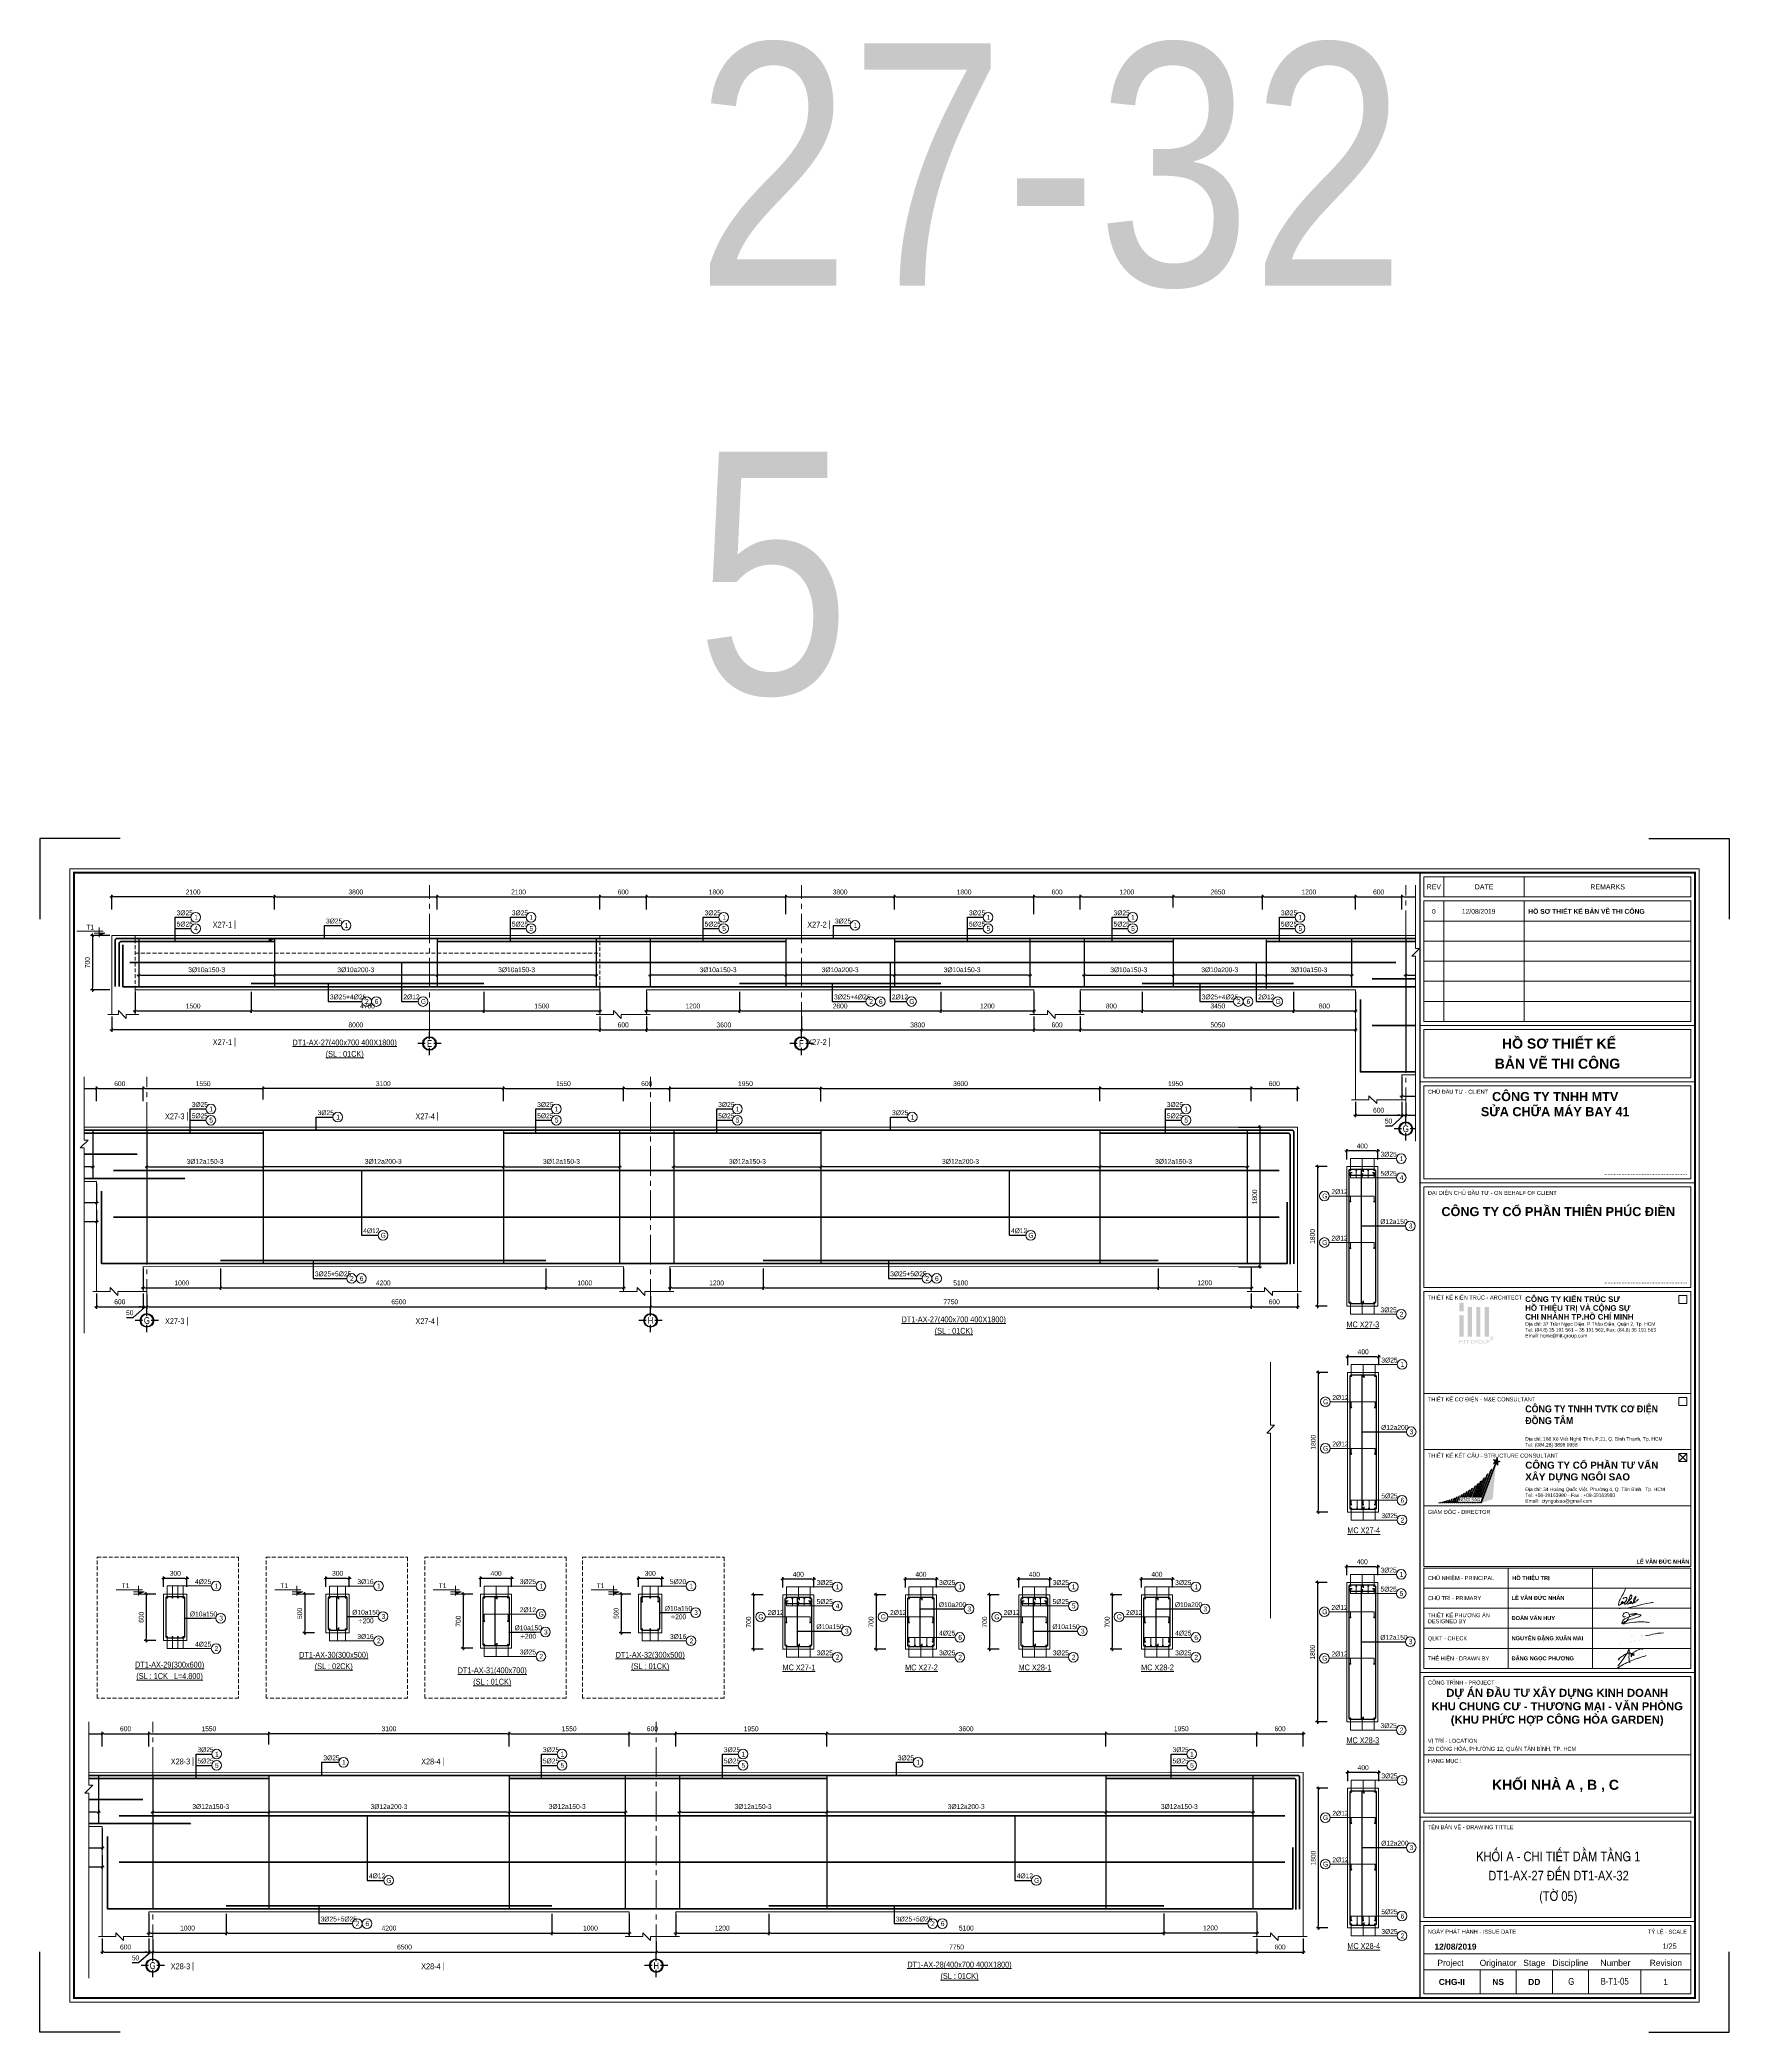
# Model space of a CAD drawing. Header units: millimetres. Extents: x 397144 to 8960116, y 345581 to 674207.
# Drawn here: x 4997259 to 5019062, y 648502 to 674207 of the extents above; entities that cross this region are included whole.
import ezdxf
from ezdxf.enums import TextEntityAlignment as Align
from ezdxf.xclip import XClip

# ---------------------------------------------------------------- set-up
doc = ezdxf.new("R2010")
doc.units = ezdxf.units.MM
doc.header["$XCLIPFRAME"] = 0
doc.header["$PDSIZE"] = -10
for name, pattern in [('CENTER', [2, 1.25, -0.25, 0.25, -0.25]), ('CENTER2', [28.575, 19.05, -3.175, 3.175, -3.175]), ('HIDDEN', [0.375, 0.25, -0.125])]:
    doc.linetypes.add(name, pattern=pattern)
doc.layers.get('0').update_dxf_attribs({"linetype": 'CONTINUOUS'})
doc.layers.get('Defpoints').update_dxf_attribs({"color": 12, "linetype": 'CONTINUOUS'})
for name, color, linetype, lineweight in [('2', 2, 'CONTINUOUS', 20), ('CDAI', 8, 'CONTINUOUS', 30), ('CHG_XX_Khung ten$0$A1 BORDER$0$DGIONG', 4, 'CONTINUOUS', 13), ('CHG_XX_Khung ten$0$A1 BORDER$0$STICK', 1, 'CONTINUOUS', 9), ('CHG_XX_Khung ten$0$TEXT', 7, 'CONTINUOUS', 15), ('CHUNHO', 7, 'CENTER', 13), ('CTHEP', 2, 'CONTINUOUS', 50), ('DBAO', 3, 'CONTINUOUS', 20), ('DGIONG', 4, 'CONTINUOUS', 13), ('KTH', 150, 'CONTINUOUS', 5), ('Net khuat', 8, 'HIDDEN', 13), ('STICK', 1, 'CONTINUOUS', 9), ('TEXT', 7, 'CONTINUOUS', 15)]:
    doc.layers.add(name, color=color, linetype=linetype, lineweight=lineweight)
doc.layers.add('8', color=8, linetype='CONTINUOUS')
doc.layers.add('CHG_XX_Khung ten$0$TKTC', color=1, linetype='CONTINUOUS')
doc.layers.add('HATCH', color=7, linetype='CONTINUOUS', lineweight=5, true_color=0x2491ff)
doc.styles.add('CHG_XX_Khung ten$0$A1 BORDER$0$ARIAL', font='arial.ttf')
doc.styles.add('CHG_XX_Khung ten$0$A1 BORDER$0$Arial - Bold', font='arialbd.ttf', dxfattribs={"height": 2.5})
doc.styles.add('CHG_XX_Khung ten$0$A1 BORDER$0$Star-AvoBold', font='VAVOB_0.TTF')
doc.styles.add('CHG_XX_Khung ten$0$A1 BORDER$0$Title Block DD$0$ARIAL', font='arial.ttf')
doc.styles.add('CHG_XX_Khung ten$0$A1 BORDER$0$Title Block DD$0$Arial - Bold', font='arialbd.ttf', dxfattribs={"height": 2.5})
doc.styles.add('CHG_XX_Khung ten$0$arial', font='arial.ttf')
doc.styles.add('CHG_XX_Khung ten$0$Arial - Bold', font='arialbd.ttf')
doc.styles.add('CHG_XX_Khung ten$0$ArialB', font='arialbd.ttf')
doc.styles.add('CHG_XX_Khung ten$0$title block pccc$0$ARIAL', font='arial.ttf')
doc.styles.add('CHG_XX_Khung ten$0$title block pccc$0$Arial - Bold', font='arialbd.ttf', dxfattribs={"height": 2.5})
doc.styles.add('HELVECONDENSE', font='VHELVCN_0.TTF')
doc.styles.add('Star-HelCon', font='VHELVCN_0.TTF')
doc.styles.add('TTP-HelCon', font='VHELVCN_0.TTF')
doc.styles.add('VNI-HELVE-CONDENSE', font='VHELVCN_0.TTF')
doc.dimstyles.new('kc-25', dxfattribs={"dimtxt": 62.5, "dimasz": 20, "dimexe": 20, "dimexo": 50, "dimgap": 25, "dimtad": 3, "dimdec": 0, "dimzin": 0, "dimdsep": 46, "dimtxsty": 'VNI-HELVE-CONDENSE', "dimblk": 'DIM', "dimcen": 2.5, "dimclrd": 256, "dimclre": 154, "dimclrt": 7, "dimaunit": 1, "dimadec": 0, "dimazin": 0, "dimtfac": 1, "dimtdec": 0, "dimtix": 1, "dimtmove": 0, "dimatfit": 3, "dimldrblk": 'DOT', "dimfxl": 1, "dimtolj": 1, "dimtzin": 0, "dimarcsym": 0})
doc.dimstyles.new('TTP-25', dxfattribs={"dimscale": 25, "dimtxt": 2.5, "dimasz": 1, "dimexe": 1, "dimexo": 1, "dimgap": 0.09, "dimtad": 0, "dimdec": 4, "dimrnd": 5, "dimzin": 9, "dimdsep": 46, "dimtxsty": 'TTP-HelCon', "dimblk": 'Stick1', "dimcen": 0.09, "dimdle": 1.5, "dimclrd": 256, "dimclre": 256, "dimclrt": 7, "dimadec": 0, "dimazin": 0, "dimtfac": 1, "dimtdec": 4, "dimtmove": 0, "dimatfit": 3, "dimldrblk": '_ArchTick1', "dimfxl": 1, "dimtvp": 1, "dimtolj": 1, "dimtzin": 0, "dimarcsym": 0})

# ---------------------------------------------------------------- blocks, each defined once
blk = doc.blocks.new('CHG_XX_Khung ten$0$A1 BORDER$0$HTT-Logo')
at = {"true_color": 0x134fb3}
h = blk.add_hatch(color=154, dxfattribs=at)
h.paths.add_polyline_path([(3, 29.1), (0, 29.1), (0, 23.1), (3, 23.1)])
h.paths.add_polyline_path([(3, 20.1), (0, 20.1), (0, 5.1), (3, 5.1)])
h.paths.add_polyline_path([(9, 26.1), (6, 26.1), (6, 5.1), (9, 5.1)])
h.paths.add_polyline_path([(15, 26.1), (12, 26.1), (12, 5.1), (15, 5.1)])
h.paths.add_polyline_path([(21, 26.1), (18, 26.1), (18, 5.1), (21, 5.1)])
h.paths.add_polyline_path([(2.1, 2.7), (1.8, 2.7), (1.8, 1.6), (0.4, 1.6), (0.4, 2.7), (0, 2.7), (0, 0), (0.4, 0), (0.4, 1.3), (1.8, 1.3), (1.8, 0), (2.1, 0)])
h.paths.add_polyline_path([(4.6, 2.7), (2.5, 2.7), (2.5, 2.4), (3.4, 2.4), (3.4, 0), (3.8, 0), (3.8, 2.4), (4.6, 2.4)])
h.paths.add_polyline_path([(7, 2.7), (4.8, 2.7), (4.8, 2.4), (5.7, 2.4), (5.7, 0), (6.1, 0), (6.1, 2.4), (7, 2.4)])
h.paths.add_polyline_path([(8.6, 1.4), (8.6, 1.4), (8.7, 1.6), (8.7, 1.7), (8.7, 1.9), (8.8, 2), (8.9, 2.2), (9, 2.3), (9.2, 2.4), (9.3, 2.4), (9.4, 2.4), (9.6, 2.4), (9.8, 2.4), (10, 2.4), (10.1, 2.3), (10.3, 2.2), (10.3, 2), (10.4, 1.9), (10.7, 1.9), (10.7, 2.1), (10.6, 2.3), (10.5, 2.4), (10.4, 2.5), (10.3, 2.6), (10.2, 2.7), (10.1, 2.7), (10, 2.7), (9.8, 2.7), (9.6, 2.7), (9.6, 2.7), (9.4, 2.7), (9.2, 2.7), (9.1, 2.6), (8.9, 2.6), (8.9, 2.6), (8.7, 2.5), (8.6, 2.4), (8.5, 2.2), (8.4, 2.1), (8.4, 2), (8.3, 1.8), (8.3, 1.7), (8.3, 1.5), (8.3, 1.3), (8.3, 1.3), (8.3, 1.1), (8.3, 0.9), (8.4, 0.8), (8.4, 0.6), (8.5, 0.6), (8.6, 0.4), (8.7, 0.3), (8.8, 0.2), (8.9, 0.1), (9, 0.1), (9.2, 0), (9.3, 0), (9.5, 0), (9.7, 0), (9.7, 0), (9.9, 0), (10.1, 0), (10.2, 0.1), (10.3, 0.1), (10.5, 0.2), (10.6, 0.3), (10.8, 0.4), (10.8, 1.4), (9.6, 1.4), (9.6, 1.1), (10.4, 1.1), (10.4, 0.6), (10.4, 0.5), (10.3, 0.4), (10.1, 0.4), (10, 0.3), (9.8, 0.3), (9.6, 0.3), (9.6, 0.3), (9.4, 0.3), (9.3, 0.3), (9.1, 0.4), (9, 0.5), (8.9, 0.6), (8.8, 0.8), (8.7, 0.9), (8.7, 1), (8.7, 1.2)])
h.paths.add_polyline_path([(13.2, 1.4), (13.3, 1.5), (13.3, 1.5), (13.4, 1.6), (13.4, 1.8), (13.5, 2), (13.5, 2.1), (13.4, 2.2), (13.3, 2.4), (13.3, 2.4), (13.2, 2.5), (13, 2.6), (13, 2.6), (12.9, 2.7), (12.7, 2.7), (12.5, 2.7), (11.3, 2.7), (11.3, 0), (11.7, 0), (11.7, 1.2), (12.1, 1.2), (12.1, 1.2), (12.3, 1.2), (12.4, 1.1), (12.5, 1.1), (12.6, 0.9), (12.7, 0.9), (12.8, 0.7), (12.9, 0.6), (13.2, 0), (13.7, 0), (13.2, 0.7), (13.1, 0.8), (13, 1), (12.9, 1.1), (12.9, 1.1), (12.7, 1.2), (12.9, 1.3), (13, 1.3)])
h.paths.add_polyline_path([(11.7, 1.5), (11.7, 2.4), (12.5, 2.4), (12.7, 2.4), (12.8, 2.4), (13, 2.3), (13.1, 2.1), (13.1, 2), (13.1, 1.9), (13, 1.7), (13, 1.6), (12.8, 1.6), (12.6, 1.5), (12.4, 1.5)], flags=16)
h.paths.add_polyline_path([(16.5, 1.4), (16.5, 1.6), (16.4, 1.8), (16.4, 1.9), (16.3, 2.1), (16.3, 2.1), (16.2, 2.2), (16.1, 2.4), (16, 2.5), (15.9, 2.6), (15.8, 2.6), (15.7, 2.7), (15.5, 2.7), (15.4, 2.7), (15.2, 2.7), (15.2, 2.7), (15, 2.7), (14.8, 2.7), (14.7, 2.6), (14.5, 2.6), (14.4, 2.5), (14.3, 2.4), (14.2, 2.3), (14.1, 2.1), (14, 2), (14, 1.8), (13.9, 1.7), (13.9, 1.5), (13.9, 1.3), (13.9, 1.3), (13.9, 1.1), (14, 1), (14, 0.8), (14.1, 0.6), (14.1, 0.6), (14.2, 0.5), (14.3, 0.3), (14.4, 0.2), (14.5, 0.1), (14.6, 0.1), (14.7, 0), (14.9, 0), (15, 0), (15.2, 0), (15.2, 0), (15.4, 0), (15.5, 0), (15.7, 0), (15.9, 0.1), (15.9, 0.1), (16, 0.2), (16.1, 0.3), (16.2, 0.5), (16.3, 0.6), (16.4, 0.7), (16.4, 0.8), (16.5, 1), (16.5, 1.2), (16.5, 1.3)])
h.paths.add_polyline_path([(14.3, 1.4), (14.3, 1.6), (14.3, 1.8), (14.4, 2), (14.5, 2.1), (14.6, 2.2), (14.7, 2.3), (14.9, 2.4), (15, 2.4), (15.2, 2.4), (15.4, 2.4), (15.5, 2.4), (15.7, 2.3), (15.8, 2.2), (15.9, 2.1), (16, 1.9), (16, 1.9), (16.1, 1.7), (16.1, 1.5), (16.1, 1.3), (16.1, 1.1), (16.1, 0.9), (16, 0.8), (16, 0.7), (15.9, 0.5), (15.8, 0.5), (15.7, 0.4), (15.5, 0.3), (15.4, 0.3), (15.2, 0.3), (15.1, 0.3), (15, 0.3), (14.8, 0.3), (14.7, 0.4), (14.5, 0.5), (14.4, 0.7), (14.4, 0.8), (14.3, 1), (14.3, 1.1), (14.3, 1.3)], flags=16)
h.paths.add_polyline_path([(17.3, 2.7), (17, 2.7), (17, 1.1), (17, 0.9), (17, 0.7), (17, 0.6), (17.1, 0.5), (17.1, 0.4), (17.2, 0.3), (17.3, 0.2), (17.4, 0.1), (17.5, 0), (17.7, 0), (17.8, 0), (18, 0), (18.2, 0), (18.4, 0), (18.5, 0), (18.7, 0.1), (18.7, 0.1), (18.8, 0.2), (18.9, 0.3), (19, 0.5), (19, 0.6), (19.1, 0.8), (19.1, 0.9), (19.1, 1.1), (19.1, 2.7), (18.7, 2.7), (18.7, 1.1), (18.7, 1.1), (18.7, 0.9), (18.7, 0.7), (18.6, 0.6), (18.6, 0.5), (18.5, 0.4), (18.4, 0.3), (18.2, 0.3), (18, 0.3), (17.9, 0.3), (17.7, 0.3), (17.6, 0.4), (17.5, 0.5), (17.4, 0.6), (17.3, 0.8), (17.3, 0.9), (17.3, 1.1)])
h.paths.add_polyline_path([(21.4, 1.3), (21.5, 1.3), (21.6, 1.4), (21.7, 1.6), (21.7, 1.7), (21.7, 1.9), (21.7, 2), (21.7, 2.1), (21.7, 2.3), (21.6, 2.4), (21.4, 2.5), (21.4, 2.6), (21.3, 2.6), (21.1, 2.7), (21, 2.7), (20.9, 2.7), (20.7, 2.7), (19.7, 2.7), (19.7, 0), (20, 0), (20, 1.1), (20.7, 1.1), (20.8, 1.1), (21, 1.1), (21.1, 1.1), (21.3, 1.2)])
h.paths.add_polyline_path([(20, 1.4), (20, 2.4), (20.7, 2.4), (20.9, 2.4), (21.1, 2.4), (21.2, 2.3), (21.3, 2.2), (21.3, 2.1), (21.4, 1.9), (21.4, 1.8), (21.3, 1.7), (21.2, 1.5), (21.1, 1.5), (20.9, 1.4), (20.7, 1.4)], flags=16)
h.paths.add_polyline_path([(23.9, 2.8), (24, 2.9), (24.1, 3), (24.2, 3.1), (24.3, 3.2), (24.4, 3.3), (24.4, 3.4), (24.5, 3.6), (24.5, 3.8), (24.5, 3.9), (24.5, 4), (24.5, 4.1), (24.5, 4.3), (24.4, 4.5), (24.3, 4.6), (24.3, 4.7), (24.2, 4.8), (24.1, 4.9), (24, 5), (23.8, 5.1), (23.8, 5.2), (23.6, 5.2), (23.4, 5.3), (23.3, 5.3), (23.1, 5.3), (23.1, 5.3), (22.9, 5.3), (22.8, 5.3), (22.6, 5.2), (22.4, 5.1), (22.4, 5.1), (22.2, 5), (22.1, 4.9), (22, 4.8), (21.9, 4.6), (21.9, 4.6), (21.8, 4.4), (21.8, 4.3), (21.7, 4.1), (21.7, 3.9), (21.7, 3.9), (21.8, 3.7), (21.8, 3.5), (21.8, 3.4), (21.9, 3.2), (22, 3.2), (22, 3), (22.2, 2.9), (22.3, 2.8), (22.4, 2.7), (22.5, 2.7), (22.6, 2.6), (22.8, 2.6), (23, 2.5), (23.1, 2.5), (23.2, 2.5), (23.3, 2.6), (23.5, 2.6), (23.7, 2.6), (23.8, 2.7)])
h.paths.add_polyline_path([(22.5, 2.9), (22.5, 3), (22.3, 3.1), (22.2, 3.2), (22.1, 3.4), (22.1, 3.4), (22, 3.6), (22, 3.8), (22, 3.9), (22, 4), (22, 4.2), (22, 4.4), (22.1, 4.5), (22.2, 4.6), (22.3, 4.7), (22.4, 4.8), (22.6, 4.9), (22.6, 5), (22.8, 5), (23, 5.1), (23.1, 5.1), (23.2, 5.1), (23.4, 5.1), (23.5, 5), (23.7, 4.9), (23.8, 4.9), (23.9, 4.8), (24, 4.6), (24.1, 4.5), (24.2, 4.4), (24.2, 4.3), (24.3, 4.1), (24.3, 3.9), (24.3, 3.8), (24.3, 3.7), (24.2, 3.5), (24.1, 3.4), (24.1, 3.3), (24, 3.1), (23.8, 3), (23.7, 2.9), (23.6, 2.9), (23.5, 2.8), (23.3, 2.8), (23.1, 2.8), (23, 2.8), (22.9, 2.8), (22.7, 2.8)], flags=16)
h.paths.add_polyline_path([(22.5, 3.2), (22.5, 4.7), (23, 4.7), (23.2, 4.6), (23.4, 4.6), (23.5, 4.5), (23.6, 4.5), (23.7, 4.3), (23.7, 4.2), (23.6, 4.1), (23.6, 4), (23.4, 3.9), (23.2, 3.8), (23.4, 3.7), (23.5, 3.6), (23.6, 3.5), (23.8, 3.2), (23.5, 3.2), (23.3, 3.4), (23.2, 3.6), (23.1, 3.7), (23.1, 3.7), (22.9, 3.8), (22.9, 3.8), (22.8, 3.8), (22.8, 3.2)], flags=0)
h.paths.add_polyline_path([(22.8, 4), (22.8, 4.4), (23, 4.4), (23.1, 4.4), (23.3, 4.4), (23.4, 4.3), (23.4, 4.2), (23.3, 4.1), (23.2, 4), (23, 4)], flags=0)
blk = doc.blocks.new('CHG_XX_Khung ten')
at = {"layer": 'CHG_XX_Khung ten$0$A1 BORDER$0$DGIONG'}
h = blk.add_hatch(color=256, dxfattribs=at)
h.paths.add_polyline_path([(724.94, 283.19), (724.15, 281.97), (717.19, 263.38), (717.7, 263.38)])
h.paths.add_polyline_path([(722.81, 280.17), (722.1, 279.22), (717.21, 266.21), (717.72, 266.21)], flags=17)
h.paths.add_polyline_path([(720.93, 277.8), (720.27, 277.04), (716.19, 266.22), (716.7, 266.22)])
h.paths.add_polyline_path([(719.23, 275.93), (718.6, 275.29), (715.18, 266.22), (715.69, 266.22)])
h.paths.add_polyline_path([(717.65, 274.38), (717.03, 273.81), (714.16, 266.22), (714.67, 266.22)])
h.paths.add_polyline_path([(716.14, 273.03), (715.61, 272.59), (713.15, 266.22), (713.66, 266.22)])
h.paths.add_polyline_path([(714.69, 271.86), (714.17, 271.45), (712.13, 266.23), (712.64, 266.23)])
h.paths.add_polyline_path([(713.29, 270.81), (712.76, 270.43), (711.57, 267.46), (712.07, 267.47)])
h.paths.add_polyline_path([(710.1, 266.23), (710.61, 266.24), (711.93, 269.87), (711.48, 269.56)])
h.paths.add_polyline_path([(710.61, 269.02), (710.13, 268.73), (709.08, 266.24), (709.59, 266.24)])
h.paths.add_polyline_path([(709.31, 268.26), (708.82, 267.97), (708.07, 266.24), (708.58, 266.24)])
h.paths.add_polyline_path([(708.04, 267.56), (707.54, 267.3), (707.05, 266.25), (707.56, 266.25)])
h.paths.add_polyline_path([(716.84, 263.8), (716.33, 263.8), (716.18, 263.38), (716.69, 263.38)])
h.paths.add_polyline_path([(715.67, 263.39), (715.82, 263.8), (715.32, 263.8), (715.16, 263.39)])
h.paths.add_polyline_path([(714.15, 263.39), (714.65, 263.39), (714.8, 263.8), (714.3, 263.8)])
h.paths.add_polyline_path([(713.13, 263.39), (713.64, 263.4), (713.79, 263.81), (713.28, 263.81)])
h.paths.add_polyline_path([(712.77, 263.81), (712.27, 263.81), (712.11, 263.39), (712.62, 263.4)])
h.paths.add_polyline_path([(711.25, 263.81), (711.1, 263.4), (711.61, 263.4), (711.76, 263.81)])
h.paths.add_polyline_path([(710.59, 263.4), (710.74, 263.82), (710.24, 263.82), (710.08, 263.4)])
h.paths.add_polyline_path([(709.73, 263.82), (709.22, 263.82), (709.07, 263.41), (709.57, 263.41)])
h.paths.add_polyline_path([(708.71, 263.82), (708.21, 263.82), (708.05, 263.41), (708.56, 263.41)])
h.paths.add_polyline_path([(707.54, 263.41), (707.69, 263.83), (707.19, 263.83), (707.03, 263.41)])
h.paths.add_polyline_path([(706.68, 263.83), (706.17, 263.83), (706.02, 263.42), (706.53, 263.42)])
h.paths.add_polyline_path([(705, 263.42), (705.51, 263.42), (706.79, 266.93), (706.4, 266.74)])
h.paths.add_polyline_path([(703.97, 263.37), (704.48, 263.37), (705.57, 266.36), (705.14, 266.17)])
h.paths.add_polyline_path([(704.36, 265.84), (703.91, 265.65), (702.96, 263.38), (703.46, 263.38)])
h.paths.add_polyline_path([(703.17, 265.37), (702.69, 265.19), (701.94, 263.38), (702.45, 263.38)])
h.paths.add_polyline_path([(702, 264.94), (701.5, 264.77), (700.92, 263.38), (701.43, 263.38)])
h.paths.add_polyline_path([(700.84, 264.56), (700.33, 264.4), (699.91, 263.39), (700.42, 263.39)])
h.paths.add_polyline_path([(699.7, 264.21), (699.18, 264.06), (698.89, 263.39), (699.4, 263.39)])
h.paths.add_polyline_path([(698.57, 263.9), (698.04, 263.77), (697.87, 263.38), (698.38, 263.39)])
h.paths.add_polyline_path([(697.37, 263.39), (697.45, 263.63), (696.91, 263.51), (696.35, 263.38)])
blk.add_hatch(color=256, dxfattribs=at).paths.add_polyline_path([(724.92, 283.21), (717.68, 263.38), (723.28, 265.27)])
at = {"layer": 'CHG_XX_Khung ten$0$A1 BORDER$0$STICK'}
for points in [[(723.71, 282.88), (725.74, 285.75), (725.8, 282.26), (723.67, 285.06), (727.02, 284.03)], [(725.76, 284.41), (724.96, 284.66), (724.49, 283.98), (724.99, 283.32), (725.77, 283.6)], [(711.25, 266.22), (711.64, 267.39), (712.01, 266.22), (711.02, 266.95), (712.24, 266.93)], [(711.87, 266.67), (711.78, 266.94), (711.49, 266.94), (711.4, 266.67), (711.63, 266.5)]]:
    blk.add_hatch(color=256, dxfattribs=at).paths.add_polyline_path(points)
for p, q in [((687, 577), (687, 17)), ((687, 501), (824, 501)), ((687, 473), (824, 473)), ((687, 422.69), (824, 422.69)), ((816, 283.93), (820, 287.93)), ((820, 283.93), (816, 287.93)), ((687, 179), (824, 179)), ((687, 107), (824, 107)), ((687, 55), (824, 55))]:
    blk.add_line(p, q)
at = {"linetype": 'Continuous'}
for p, q in [((699, 575), (699, 565)), ((739, 575), (739, 565)), ((699, 563), (699, 503)), ((739, 563), (739, 503)), ((689, 39), (822, 39)), ((716.98, 31), (716.98, 19)), ((734.98, 31), (734.98, 19)), ((752.98, 31), (752.98, 19)), ((770.98, 31), (770.98, 19)), ((797, 31), (797, 19))]:
    blk.add_line(p, q, dxfattribs=at)
at = {"color": 9, "linetype": 'Continuous'}
for p, q in [((731, 231), (731, 181)), ((773, 231), (773, 181))]:
    blk.add_line(p, q, dxfattribs=at)
for points in [[(15, 579), (826, 579), (826, 15), (15, 15)], [(816, 362.62), (820, 362.62), (820, 366.62), (816, 366.62)], [(816, 311.93), (820, 311.93), (820, 315.93), (816, 315.93)], [(816, 283.93), (820, 283.93), (820, 287.93), (816, 287.93)]]:
    blk.add_lwpolyline(points, close=True)
at = {"color": 4, "linetype": 'Continuous', "const_width": 1}
blk.add_lwpolyline([(17, 577), (824, 577), (824, 17), (17, 17)], close=True, dxfattribs=at)
at = {"linetype": 'Continuous'}
for points in [[(822, 565), (689, 565), (689, 575), (822, 575)], [(822, 553), (689, 553), (689, 563), (822, 563)], [(822, 543), (689, 543), (689, 553), (822, 553)], [(822, 533), (689, 533), (689, 543), (822, 543)], [(822, 523), (689, 523), (689, 533), (822, 533)], [(822, 513), (689, 513), (689, 523), (822, 523)], [(822, 503), (689, 503), (689, 513), (822, 513)], [(689, 499), (822, 499), (822, 475), (689, 475)], [(689, 368.62), (822, 368.62), (822, 317.93), (689, 317.93)], [(689, 317.93), (822, 317.93), (822, 289.93), (689, 289.93)], [(689, 289.93), (822, 289.93), (822, 261.93), (689, 261.93)], [(689, 177), (822, 177), (822, 138), (689, 138)], [(689, 109), (822, 109), (822, 138), (689, 138)], [(689, 105), (822, 105), (822, 57), (689, 57)], [(689, 53), (822, 53), (822, 31), (689, 31)], [(822, 19), (689, 19), (689, 31), (822, 31)]]:
    blk.add_lwpolyline(points, close=True, dxfattribs=at)
at = {"color": 9, "linetype": 'Continuous'}
for points in [[(689, 261.93), (822, 261.93), (822, 231.73), (689, 231.73)], [(822, 221), (689, 221), (689, 231), (822, 231)], [(822, 211), (689, 211), (689, 221), (822, 221)], [(822, 201), (689, 201), (689, 211), (822, 211)], [(822, 191), (689, 191), (689, 201), (822, 201)], [(822, 181), (689, 181), (689, 191), (822, 191)]]:
    blk.add_lwpolyline(points, close=True, dxfattribs=at)
blk.add_lwpolyline([(822, 211), (689, 211), (822, 211)], dxfattribs=at)
at = {"color": 1}
for points in [[(785.63, 182.08), (787.56, 184.76), (789.61, 187.7), (790.35, 188.98), (790.79, 189.92), (791.06, 190.59), (791.21, 189.09), (791.18, 188.31), (791.14, 187.75), (791.09, 186.47), (791.21, 185.58), (791.42, 184.31), (791.51, 183.99), (791.51, 183.74)], [(786.29, 185.19), (785.86, 185.61), (786.06, 185.86), (787.11, 186.7), (788.17, 187.35), (789.1, 187.9), (790.12, 188.41), (790.69, 188.61), (791.04, 188.74), (791.47, 188.79), (791.73, 188.72), (791.92, 188.61), (792.08, 188.33), (792.16, 188.06), (792.21, 187.84), (792.21, 187.27), (792.2, 187.05), (792.23, 186.85), (792.39, 187.1), (792.48, 187.84), (792.46, 188.12), (792.44, 188.61), (792.46, 188.03), (792.53, 187.67), (792.73, 187.74), (792.86, 187.87), (792.9, 188.09), (792.9, 188.28), (792.87, 188.7), (792.91, 188.19), (792.93, 187.79), (792.94, 187.69), (793.11, 187.61), (793.31, 187.73), (793.45, 187.93), (793.48, 188.22), (793.48, 188.64), (793.48, 189.05), (793.48, 188.49), (793.56, 187.84), (793.63, 187.45), (793.48, 188.6), (793.51, 188.92), (794.2, 189.45), (794.72, 189.76), (795.44, 190.17), (796.2, 190.5), (796.65, 190.69), (797.26, 190.79), (797.77, 190.74), (797.95, 190.55)], [(785.43, 181.21), (786.17, 181.73), (788.31, 183), (790.34, 184), (791.77, 184.64), (795.08, 185.91), (796.87, 186.5), (799.7, 187.42)]]:
    blk.add_spline(points, degree=3, dxfattribs=at)
at = {"layer": 'CHG_XX_Khung ten$0$A1 BORDER$0$DGIONG'}
for points in [[(720.93, 277.8), (716.7, 266.22), (716.19, 266.22), (720.27, 277.04), (720.93, 277.8)], [(724.94, 283.19), (717.7, 263.38), (717.19, 263.38), (724.15, 281.97), (724.94, 283.19)], [(722.81, 280.17), (717.72, 266.21), (717.21, 266.21), (722.1, 279.22), (722.81, 280.17)], [(709.31, 268.26), (708.58, 266.24), (708.07, 266.24), (708.82, 267.97), (709.31, 268.26)], [(710.61, 269.02), (709.59, 266.24), (709.08, 266.24), (710.13, 268.73), (710.61, 269.02)], [(711.93, 269.87), (710.61, 266.24), (710.1, 266.23), (711.48, 269.56), (711.93, 269.87)], [(713.29, 270.81), (712.07, 267.47), (711.57, 267.46), (712.76, 270.43), (713.29, 270.81)], [(714.69, 271.86), (712.64, 266.23), (712.13, 266.23), (714.17, 271.45), (714.69, 271.86)], [(716.14, 273.03), (713.66, 266.22), (713.15, 266.22), (715.61, 272.59), (716.14, 273.03)], [(717.65, 274.38), (714.67, 266.22), (714.16, 266.22), (717.03, 273.81), (717.65, 274.38)], [(719.23, 275.93), (715.69, 266.22), (715.18, 266.22), (718.6, 275.29), (719.23, 275.93)], [(697.45, 263.63), (697.37, 263.39), (696.35, 263.38), (696.91, 263.51), (697.45, 263.63)], [(698.57, 263.9), (698.38, 263.39), (697.87, 263.38), (698.04, 263.77), (698.57, 263.9)], [(699.7, 264.21), (699.4, 263.39), (698.89, 263.39), (699.18, 264.06), (699.7, 264.21)], [(700.84, 264.56), (700.42, 263.39), (699.91, 263.39), (700.33, 264.4), (700.84, 264.56)], [(702, 264.94), (701.43, 263.38), (700.92, 263.38), (701.5, 264.77), (702, 264.94)], [(703.17, 265.37), (702.45, 263.38), (701.94, 263.38), (702.69, 265.19), (703.17, 265.37)], [(704.36, 265.84), (703.46, 263.38), (702.96, 263.38), (703.91, 265.65), (704.36, 265.84)], [(705.57, 266.36), (704.48, 263.37), (703.97, 263.37), (705.14, 266.17), (705.57, 266.36)], [(706.79, 266.93), (705.51, 263.42), (705, 263.42), (706.4, 266.74), (706.79, 266.93)], [(708.04, 267.56), (707.56, 266.25), (707.05, 266.25), (707.54, 267.3), (708.04, 267.56)]]:
    blk.add_lwpolyline(points, dxfattribs=at)
for points in [[(706.53, 263.42), (706.68, 263.83), (706.17, 263.83), (706.02, 263.42)], [(707.54, 263.41), (707.69, 263.83), (707.19, 263.83), (707.03, 263.41)], [(708.56, 263.41), (708.71, 263.82), (708.21, 263.82), (708.05, 263.41)], [(709.57, 263.41), (709.73, 263.82), (709.22, 263.82), (709.07, 263.41)], [(710.59, 263.4), (710.74, 263.82), (710.24, 263.82), (710.08, 263.4)], [(711.61, 263.4), (711.76, 263.81), (711.25, 263.81), (711.1, 263.4)], [(712.62, 263.4), (712.77, 263.81), (712.27, 263.81), (712.11, 263.39)], [(713.64, 263.4), (713.79, 263.81), (713.28, 263.81), (713.13, 263.39)], [(714.65, 263.39), (714.8, 263.8), (714.3, 263.8), (714.15, 263.39)], [(715.67, 263.39), (715.82, 263.8), (715.32, 263.8), (715.16, 263.39)], [(716.69, 263.38), (716.84, 263.8), (716.33, 263.8), (716.18, 263.38)]]:
    blk.add_lwpolyline(points, close=True, dxfattribs=at)
at = {"layer": 'CHG_XX_Khung ten$0$A1 BORDER$0$STICK'}
for p, q in [((723.67, 285.06), (727.02, 284.03)), ((725.8, 282.26), (723.67, 285.06)), ((723.71, 282.88), (725.74, 285.75)), ((727.02, 284.03), (723.71, 282.88)), ((725.74, 285.75), (725.8, 282.26)), ((711.02, 266.95), (712.24, 266.93)), ((712.01, 266.22), (711.02, 266.95)), ((712.24, 266.93), (711.25, 266.22)), ((711.64, 267.39), (712.01, 266.22))]:
    blk.add_line(p, q, dxfattribs=at)
at = {"layer": 'CHG_XX_Khung ten$0$TEXT', "color": 1}
blk.add_lwpolyline([(801.29, 204.04, -0.124137), (800.16, 204.02, 0.028888), (797.25, 204.19, 0.026156), (793.98, 204.04, 0.007061), (788.86, 203.28, -0.091769), (787.85, 203.27, -0.25841), (787.51, 203.62, -0.039719), (788.28, 204, -0.004242), (791.23, 205.18, -0.019244), (794.8, 206.31, 0.094204), (797.02, 207.28, 0.504882), (796.98, 207.63, 0.07616), (796.3, 207.87, 0.041135), (794.97, 208.03, 0.034641), (791.34, 207.9, 0.01407), (792.8, 208.12, 0.003668), (794.71, 208.36, -0.800617), (794.79, 208.18, -0.093248), (793.21, 207.32, 0.020479), (791.05, 206.59, 0.096842), (788.38, 205.18, 0.259163), (787.77, 203.63, 0.564182), (788.17, 203.39, 0.087383), (789.69, 204.36, 0.156422), (791.35, 207.23, 0.228987), (790.91, 208.45, 0.272068), (789.19, 208.76, 0.293527), (788.08, 207.43, 0.171419), (788.25, 206.94, 0.281707), (788.69, 206.7, 0.217513), (789.34, 206.92)], format="xyb", dxfattribs=at)
at = {"layer": 'CHG_XX_Khung ten$0$TEXT', "color": 1, "const_width": 0.0121}
for points in [[(791.6, 198.34, 0.143835), (794.1, 199.89, -0.075685), (793.5, 197.02, -0.172299), (794.95, 199.92, -0.299798), (795.6, 198.96, -0.170508), (795.36, 197.75, 0.168316), (795.11, 197.03)], [(791.95, 196.04, -0.054469), (792.33, 197.1, 0.103257), (792.78, 199.38)], [(797.47, 197.92, 0.401177), (797.3, 198.32, 0.483935), (795.9, 197.43, 0.196997), (796.02, 196.61, 0.296639), (796.38, 196.53, 0.183057), (797.12, 197.39)], [(806.31, 195.73, -0.026807), (805.12, 195.66, 0.027369), (800.25, 195.52, 0.022423), (795.26, 194.89, 0.038275), (791.04, 194.04, 0.053272), (785.95, 192.37, 0.118692), (783.44, 190.96)], [(797.48, 198.09, 0.142769), (797.07, 197.1, 0.220826), (797.29, 196.56, 0.106687), (798.07, 198.16, 0.181562), (797.64, 197.4, -0.039872), (797.25, 196.09, -0.060225), (798.09, 197.69, 0.017174), (797.52, 196.45, -0.149286), (799.3, 197.16)]]:
    blk.add_lwpolyline(points, format="xyb", dxfattribs=at)
at = {"layer": 'CHG_XX_Khung ten$0$TEXT', "color": 1}
for centre, radius, start, end in [((808.51, 174.85), 23.83, 90.54478, 103.67882), ((793.37, 230.45), 33.81, 280.11848, 286.33729)]:
    blk.add_arc(centre, radius, start, end, dxfattribs=at)
for points in [[(789.62, 220.97), (786.72, 215.31), (785.87, 213.03), (785.94, 212.46), (786.42, 212.53), (787.18, 213.24), (787.77, 213.73), (788.12, 214.16), (788.07, 214.29), (787.94, 214.27), (787.28, 213.56), (787.2, 213.33), (787.26, 213.21), (787.44, 213.16), (787.7, 213.23), (788.87, 214.02)], [(786.22, 211.12), (786.28, 210.87), (786.71, 210.78), (801.78, 213.69), (803.18, 213.88)], [(788.4, 215.73), (788.18, 215.82), (788.21, 216), (788.32, 216.07), (788.7, 216.16), (789.23, 216.24), (789.76, 216.24), (790.01, 216.08), (790.1, 215.79), (790.05, 215.41), (788.96, 213.65), (788.88, 213.4), (788.88, 213.13), (789, 213.02), (789.17, 213.01), (789.51, 213.17), (790.77, 214.27), (791.67, 215.27), (792.3, 216.07), (792.5, 216.66), (792.49, 217.11), (792.33, 217.45), (792.13, 217.58), (791.94, 217.52), (791.73, 217.16), (790.12, 213.5), (790.04, 213.21), (790.14, 213.12), (791.53, 213.7), (792.32, 214.06), (792.42, 214.24), (792.36, 214.39), (792.17, 214.35), (791.86, 214.12), (791.68, 213.82), (791.57, 213.47), (791.67, 213.35), (791.96, 213.42), (792.51, 213.89), (792.61, 213.78), (792.55, 213.52), (792.61, 213.3), (792.77, 213.25), (793.05, 213.46), (794.1, 214.86), (794.42, 215.85), (794.57, 216.45), (794.53, 216.83), (794.42, 216.89), (794.27, 216.8), (794.14, 216.57), (793.62, 215.47), (793.41, 214.74), (793.36, 214.18), (793.41, 213.82), (793.56, 213.67), (793.77, 213.71), (794.19, 213.99), (795.35, 214.98), (795.89, 215.51)]]:
    blk.add_spline(points, degree=3, dxfattribs=at)
at = {"layer": 'Defpoints', "color": 1, "ltscale": 2}
for points in [[(40.06, 594), (0, 594), (0, 554)], [(800.94, 594), (841, 594), (841, 554)], [(40.06, 0), (0, 0), (0, 40)], [(800.94, 0), (841, 0), (841, 40)]]:
    blk.add_lwpolyline(points, dxfattribs=at)
at = {"xscale": 0.7, "yscale": 0.7, "zscale": 0.7}
blk.add_blockref('CHG_XX_Khung ten$0$A1 BORDER$0$HTT-Logo', (706.68, 342.64), dxfattribs=at)
for s, height, style, p in [('REV', 2.5, 'CHG_XX_Khung ten$0$A1 BORDER$0$ARIAL', (694, 570)), ('DATE', 2.5, 'CHG_XX_Khung ten$0$A1 BORDER$0$ARIAL', (719, 570)), ('REMARKS', 2.5, 'CHG_XX_Khung ten$0$A1 BORDER$0$ARIAL', (780.5, 570)), ('0', 2.39, 'CHG_XX_Khung ten$0$arial', (693.97, 557.78)), ('12/08/2019', 2.389, 'CHG_XX_Khung ten$0$arial', (716.29, 557.78)), ('12/08/2019', 3, 'CHG_XX_Khung ten$0$A1 BORDER$0$Arial - Bold', (704.75, 42.57)), ('Project', 3, 'CHG_XX_Khung ten$0$A1 BORDER$0$ARIAL', (702.28, 34.5)), ('Originator', 3, 'CHG_XX_Khung ten$0$A1 BORDER$0$ARIAL', (725.98, 34.5)), ('Stage', 3, 'CHG_XX_Khung ten$0$A1 BORDER$0$ARIAL', (743.98, 34.5)), ('Discipline', 3, 'CHG_XX_Khung ten$0$A1 BORDER$0$ARIAL', (761.98, 34.5)), ('Number', 3, 'CHG_XX_Khung ten$0$A1 BORDER$0$ARIAL', (784.37, 34.5)), ('Revision', 3, 'CHG_XX_Khung ten$0$A1 BORDER$0$ARIAL', (809.5, 34.5)), ('CHG-II', 3, 'CHG_XX_Khung ten$0$A1 BORDER$0$Arial - Bold', (702.94, 25)), ('NS', 3, 'CHG_XX_Khung ten$0$A1 BORDER$0$Arial - Bold', (725.98, 25)), ('DD', 3, 'CHG_XX_Khung ten$0$A1 BORDER$0$Arial - Bold', (743.98, 25)), ('1', 3, 'CHG_XX_Khung ten$0$arial', (809.36, 24.93))]:
    blk.add_text(s, height=height, dxfattribs=dict(style=style)).set_placement(p, align=Align.MIDDLE_CENTER)
for s, height, style, p in [('HỒ SƠ THIẾT KẾ BẢN VẼ THI CÔNG', 2.3887, 'CHG_XX_Khung ten$0$ArialB', (741, 557.78)), ('CHỦ ĐẦU TƯ - CLIENT', 2, 'CHG_XX_Khung ten$0$A1 BORDER$0$Title Block DD$0$ARIAL', (691, 468)), ('ĐẠI DIỆN CHỦ ĐẦU TƯ - ON BEHALF OF CLIENT ', 2, 'CHG_XX_Khung ten$0$A1 BORDER$0$Title Block DD$0$ARIAL', (691, 417.69)), ('THIẾT KẾ KIẾN TRÚC - ARCHITECT', 2, 'CHG_XX_Khung ten$0$A1 BORDER$0$ARIAL', (691, 365.62)), ('THIẾT KẾ CƠ ĐIỆN - M&E CONSULTANT', 2, 'CHG_XX_Khung ten$0$A1 BORDER$0$ARIAL', (691, 314.93)), ('THIẾT KẾ KẾT CẤU - STRUCTURE CONSULTANT', 2, 'CHG_XX_Khung ten$0$A1 BORDER$0$ARIAL', (691, 286.93)), ('GIÁM ĐỐC - DIRECTOR', 2, 'CHG_XX_Khung ten$0$title block pccc$0$ARIAL', (691, 258.93)), ('CHỦ NHIỆM - PRINCIPAL', 2, 'CHG_XX_Khung ten$0$title block pccc$0$ARIAL', (691, 226)), ('HỒ THIỆU TRỊ', 2, 'CHG_XX_Khung ten$0$title block pccc$0$Arial - Bold', (733, 226)), ('THIẾT KẾ PHƯƠNG ÁN', 2, 'CHG_XX_Khung ten$0$title block pccc$0$ARIAL', (691, 207.5)), ('CHỦ TRÌ - PRIMARY', 2, 'CHG_XX_Khung ten$0$title block pccc$0$ARIAL', (691, 216)), ('LÊ VĂN ĐỨC NHÂN', 2.0073, 'CHG_XX_Khung ten$0$Arial - Bold', (732.68, 216.13)), ('DESIGNED BY', 2, 'CHG_XX_Khung ten$0$title block pccc$0$ARIAL', (691, 204.5)), ('ĐOÀN VĂN HUY', 2.0073, 'CHG_XX_Khung ten$0$Arial - Bold', (732.68, 206.09)), ('QLKT - CHECK', 2, 'CHG_XX_Khung ten$0$title block pccc$0$ARIAL', (691, 196)), ('NGUYỄN ĐẶNG XUÂN MAI', 2.0073, 'CHG_XX_Khung ten$0$Arial - Bold', (732.68, 196.05)), ('THỂ HIỆN - DRAWN BY', 2, 'CHG_XX_Khung ten$0$title block pccc$0$ARIAL', (691, 186)), ('ĐẶNG NGỌC PHƯƠNG', 2.0073, 'CHG_XX_Khung ten$0$Arial - Bold', (732.68, 186.02)), ('CÔNG TRÌNH - PROJECT', 2, 'CHG_XX_Khung ten$0$A1 BORDER$0$ARIAL', (691, 174)), ('VỊ TRÍ - LOCATION', 2, 'CHG_XX_Khung ten$0$A1 BORDER$0$ARIAL', (691, 145)), ('20 CỘNG HÒA, PHƯỜNG 12, QUẬN TÂN BÌNH, TP. HCM', 2, 'CHG_XX_Khung ten$0$A1 BORDER$0$ARIAL', (691, 141)), ('HẠNG MỤC :', 2, 'CHG_XX_Khung ten$0$A1 BORDER$0$ARIAL', (691, 135)), ('TÊN BẢN VẼ - DRAWING TITTLE', 2, 'CHG_XX_Khung ten$0$A1 BORDER$0$ARIAL', (691, 102)), ('NGÀY PHÁT HÀNH - ISSUE DATE', 2, 'CHG_XX_Khung ten$0$A1 BORDER$0$ARIAL', (691, 50))]:
    blk.add_text(s, height=height, dxfattribs=dict(style=style)).set_placement(p, align=Align.MIDDLE_LEFT)
for s, height, style, p in [('.....................................................', 2, 'CHG_XX_Khung ten$0$A1 BORDER$0$Title Block DD$0$Arial - Bold', (820, 427.69)), ('.....................................................', 2, 'CHG_XX_Khung ten$0$A1 BORDER$0$Title Block DD$0$Arial - Bold', (820, 373.62)), ('LÊ VĂN ĐỨC NHÂN', 2.0073, 'CHG_XX_Khung ten$0$Arial - Bold', (821.19, 234.17)), ('TỶ LỆ - SCALE', 2, 'CHG_XX_Khung ten$0$A1 BORDER$0$ARIAL', (820, 50))]:
    blk.add_text(s, height=height, dxfattribs=dict(style=style)).set_placement(p, align=Align.MIDDLE_RIGHT)
at = {"ltscale": 10, "insert": (739.49, 366.19), "char_height": 2.8, "width": 76.248, "attachment_point": 1, "line_spacing_factor": 0.938532, "style": 'CHG_XX_Khung ten$0$A1 BORDER$0$Arial - Bold'}
blk.add_mtext('CÔNG TY KIẾN TRÚC SƯ\\PHỒ THIỆU TRỊ VÀ CỘNG SỰ\\PCHI NHÁNH TP.HỒ CHÍ MINH', dxfattribs=at)
at = {"ltscale": 10}
for s, insert, char_height, width, attachment_point, style in [('Địa chỉ: 37 Trần Ngọc Diện, P.Thảo Điền, Quận 2, Tp. HCM\\PTel: (84.8) 35 191 561 – 35 191 562, Fax: (84.8) 35 191 563\\PEmail: hcmc@htt-group.com', (739.49, 345.2), 1.75, 83.001, 7, 'CHG_XX_Khung ten$0$A1 BORDER$0$ARIAL'), ('{\\W0.9;CÔNG TY TNHH TVTK CƠ ĐIỆN \\PĐỒNG TÂM}', (739.49, 311.93), 3.5, 76.248, 1, 'CHG_XX_Khung ten$0$A1 BORDER$0$Arial - Bold'), ('\\pt8.75;Địa chỉ: 168 Xô Viết Nghệ Tĩnh, P.21, Q. Bình Thạnh, Tp. HCM \\P\\ptz;Tel: (084.28) 3898 0958', (739.49, 290.93), 1.75, 83.001, 7, 'CHG_XX_Khung ten$0$A1 BORDER$0$ARIAL'), ('CÔNG TY CỔ PHẦN TƯ VẤN \\PXÂY DỰNG NGÔI SAO', (739.49, 283.93), 3.5, 76.248, 1, 'CHG_XX_Khung ten$0$A1 BORDER$0$Arial - Bold'), ('Địa chỉ: 34 Hoàng Quốc Việt, Phường 4, Q. Tân Bình,  Tp. HCM\\PTel: +08-39163980 - Fax : +08-39163980 \\PEmail:  ctyngoisao@gmail.com', (739.49, 262.93), 1.75, 83.001, 7, 'CHG_XX_Khung ten$0$A1 BORDER$0$ARIAL')]:
    blk.add_mtext(s, dxfattribs=dict(at, insert=insert, char_height=char_height, width=width, attachment_point=attachment_point, style=style))
at = {"attachment_point": 2, "style": 'CHG_XX_Khung ten$0$A1 BORDER$0$Arial - Bold'}
for s, insert, char_height, width in [('DỰ ÁN ĐẦU TƯ XÂY DỰNG KINH DOANH\\PKHU CHUNG CƯ - THƯƠNG MẠI - VĂN PHÒNG\\P(KHU PHỨC HỢP CÔNG HÒA GARDEN)', (755.4, 170.88), 4, 159.8745), ('KHỐI NHÀ A , B , C', (754.52, 125.61), 5, 104.1229)]:
    blk.add_mtext(s, dxfattribs=dict(at, insert=insert, char_height=char_height, width=width))
at = {"layer": 'CHG_XX_Khung ten$0$A1 BORDER$0$STICK', "style": 'CHG_XX_Khung ten$0$A1 BORDER$0$Star-AvoBold', "width": 1}
blk.add_text('NGOI SAO', height=1.547, dxfattribs=at).set_placement((706.57, 264.27))
at = {"layer": 'CHG_XX_Khung ten$0$TKTC', "style": 'CHG_XX_Khung ten$0$Arial - Bold'}
for s, p in [('HỒ SƠ THIẾT KẾ', (756.29, 492)), ('BẢN VẼ THI CÔNG', (755.5, 482))]:
    blk.add_text(s, height=5, dxfattribs=at).set_placement(p, align=Align.MIDDLE_CENTER)
at = {"ltscale": 10, "char_height": 4.5, "attachment_point": 2, "style": 'CHG_XX_Khung ten$0$A1 BORDER$0$Title Block DD$0$Arial - Bold', "bg_fill": 2}
for s, insert, width in [('CÔNG TY TNHH MTV\\PSỬA CHỮA MÁY BAY 41', (754.39, 467.87), 83.001), ('CÔNG TY CỔ PHẦN THIÊN PHÚC ĐIỀN', (755.91, 410.64), 121.2929)]:
    blk.add_mtext(s, dxfattribs=dict(at, insert=insert, width=width))
at = {"linetype": 'Continuous'}
for points in [[(689, 471), (822, 471), (822, 424.69), (689, 424.69)], [(689, 420.69), (822, 420.69), (822, 370.62), (689, 370.62)]]:
    blk.add_lwpolyline(points, close=True, dxfattribs=at)
blk = doc.blocks.new('Stick1')
at = {"layer": 'STICK'}
h = blk.add_hatch(color=256, dxfattribs=at)
edge = h.paths.add_edge_path()
edge.add_line((0.3, 0.5), (-0.5, -0.3))
edge.add_arc((-0.4, -0.4), 0.141, 135, 315)
edge.add_line((-0.3, -0.5), (0.5, 0.3))
edge.add_arc((0.4, 0.4), 0.141, 315, 495)
blk.add_line((1, 0), (-1, 0), dxfattribs=at)
blk.add_lwpolyline([(0.3, 0.5), (-0.5, -0.3, 1), (-0.3, -0.5), (0.5, 0.3, 1), (0.3, 0.5, 1)], format="xyb", dxfattribs=at)
blk = doc.blocks.new('*D833')
at = {"layer": 'Defpoints', "color": 0, "ltscale": 500, "transparency": 16777216}
for p in [(5000952, 654357), (5000952, 654224), (5001252, 654224)]:
    blk.add_point(p, dxfattribs=at)
at = {"layer": 'KTH', "lineweight": -2, "ltscale": 500, "transparency": 16777216}
for p, q in [((5000952, 654249), (5000952, 654382)), ((5001227, 654357), (5000977, 654357)), ((5001252, 654249), (5001252, 654382))]:
    blk.add_line(p, q, dxfattribs=at)
at = {"layer": 'KTH', "lineweight": -2, "ltscale": 500, "transparency": 16777216, "xscale": 25, "yscale": 25, "zscale": 25, "rotation": 180}
blk.add_blockref('Stick1', (5000952, 654357), dxfattribs=at)
at = {"layer": 'KTH', "lineweight": -2, "ltscale": 500, "transparency": 16777216, "xscale": 25, "yscale": 25, "zscale": 25}
blk.add_blockref('Stick1', (5001252, 654357), dxfattribs=at)
at = {"layer": 'KTH', "color": 7, "ltscale": 500, "transparency": 16777216, "insert": (5001102, 654421), "char_height": 62.5, "attachment_point": 5, "style": 'TTP-HelCon'}
blk.add_mtext('\\A1;300', dxfattribs=at)
blk = doc.blocks.new('_ArchTick1')
at = {"color": 0, "const_width": 3.81}
blk.add_lwpolyline([(-12.7, -12.7), (12.7, 12.7)], dxfattribs=at)
blk = doc.blocks.new('*D834')
at = {"layer": 'Defpoints', "color": 0, "ltscale": 500, "transparency": 16777216}
for p in [(5000827, 654155), (5000677, 653655), (5000827, 653655)]:
    blk.add_point(p, dxfattribs=at)
at = {"layer": 'KTH', "lineweight": -2, "ltscale": 500, "transparency": 16777216}
for p, q in [((5000802, 654155), (5000652, 654155)), ((5000677, 654130), (5000677, 653680)), ((5000802, 653655), (5000652, 653655))]:
    blk.add_line(p, q, dxfattribs=at)
at = {"layer": 'KTH', "lineweight": -2, "ltscale": 500, "transparency": 16777216, "xscale": 25, "yscale": 25, "zscale": 25}
for p, rotation in [((5000677, 654155), 90), ((5000677, 653655), 270)]:
    blk.add_blockref('Stick1', p, dxfattribs=dict(at, rotation=rotation))
at = {"layer": 'KTH', "color": 7, "ltscale": 500, "transparency": 16777216, "insert": (5000613, 653905), "char_height": 62.5, "attachment_point": 5, "rotation": 90, "style": 'TTP-HelCon'}
blk.add_mtext('\\A1;500', dxfattribs=at)
blk = doc.blocks.new('CODE')
at = {"layer": 'DBAO'}
for p, q in [((-63, 0), (-138, 30)), ((-138, 30), (0, 30)), ((-138, 0), (0, 0)), ((-113, 55), (224, 55)), ((-63, -20), (-63, 105))]:
    blk.add_line(p, q, dxfattribs=at)
at = {"layer": 'HATCH', "color": 1}
blk.add_solid([(-63, 0), (-138, 30), (-63, 30)], dxfattribs=at)
blk = doc.blocks.new('DIM')
h = blk.add_hatch(color=1)
h.paths.add_polyline_path([(0.5, 0.3, 1), (0.3, 0.5), (-0.2, 0), (0.2, 0)])
h.paths.add_polyline_path([(0.2, 0), (-0.2, 0), (-0.5, -0.3, 1), (-0.3, -0.5)])
at = {"color": 9}
for p, q in [((-0.2, 0), (-1.5, 0)), ((0.2, 0), (1.5, 0))]:
    blk.add_line(p, q, dxfattribs=at)
at = {"color": 1}
for p, q in [((-0.5, -0.3), (0.3, 0.5)), ((-0.3, -0.5), (0.5, 0.3)), ((-0.2, 0), (0.2, 0))]:
    blk.add_line(p, q, dxfattribs=at)
blk.add_arc((-0.4, -0.4), 0.138, 135, 315, dxfattribs=at)
blk = doc.blocks.new('*D835')
at = {"layer": 'Defpoints', "color": 0, "ltscale": 500, "transparency": 16777216}
for p in [(5002948, 654357), (5002948, 654224), (5003348, 654224)]:
    blk.add_point(p, dxfattribs=at)
at = {"layer": 'KTH', "lineweight": -2, "ltscale": 500, "transparency": 16777216}
for p, q in [((5002948, 654249), (5002948, 654382)), ((5003323, 654357), (5002973, 654357)), ((5003348, 654249), (5003348, 654382))]:
    blk.add_line(p, q, dxfattribs=at)
at = {"layer": 'KTH', "lineweight": -2, "ltscale": 500, "transparency": 16777216, "xscale": 25, "yscale": 25, "zscale": 25, "rotation": 180}
blk.add_blockref('Stick1', (5002948, 654357), dxfattribs=at)
at = {"layer": 'KTH', "lineweight": -2, "ltscale": 500, "transparency": 16777216, "xscale": 25, "yscale": 25, "zscale": 25}
blk.add_blockref('Stick1', (5003348, 654357), dxfattribs=at)
at = {"layer": 'KTH', "color": 7, "ltscale": 500, "transparency": 16777216, "insert": (5003148, 654421), "char_height": 62.5, "attachment_point": 5, "style": 'TTP-HelCon'}
blk.add_mtext('\\A1;400', dxfattribs=at)
blk = doc.blocks.new('*D836')
at = {"layer": 'Defpoints', "color": 0, "ltscale": 500, "transparency": 16777216}
for p in [(5002873, 654155), (5002723, 653455), (5002873, 653455)]:
    blk.add_point(p, dxfattribs=at)
at = {"layer": 'KTH', "lineweight": -2, "ltscale": 500, "transparency": 16777216}
for p, q in [((5002848, 654155), (5002698, 654155)), ((5002723, 654130), (5002723, 653480)), ((5002848, 653455), (5002698, 653455))]:
    blk.add_line(p, q, dxfattribs=at)
at = {"layer": 'KTH', "lineweight": -2, "ltscale": 500, "transparency": 16777216, "xscale": 25, "yscale": 25, "zscale": 25}
for p, rotation in [((5002723, 654155), 90), ((5002723, 653455), 270)]:
    blk.add_blockref('Stick1', p, dxfattribs=dict(at, rotation=rotation))
at = {"layer": 'KTH', "color": 7, "ltscale": 500, "transparency": 16777216, "insert": (5002659, 653805), "char_height": 62.5, "attachment_point": 5, "rotation": 90, "style": 'TTP-HelCon'}
blk.add_mtext('\\A1;700', dxfattribs=at)
blk = doc.blocks.new('*D839')
at = {"layer": 'Defpoints', "color": 0, "ltscale": 500, "transparency": 16777216}
for p in [(5004987, 654357), (5004987, 654224), (5005287, 654224)]:
    blk.add_point(p, dxfattribs=at)
at = {"layer": 'KTH', "lineweight": -2, "ltscale": 500, "transparency": 16777216}
for p, q in [((5004987, 654249), (5004987, 654382)), ((5005262, 654357), (5005012, 654357)), ((5005287, 654249), (5005287, 654382))]:
    blk.add_line(p, q, dxfattribs=at)
at = {"layer": 'KTH', "lineweight": -2, "ltscale": 500, "transparency": 16777216, "xscale": 25, "yscale": 25, "zscale": 25, "rotation": 180}
blk.add_blockref('Stick1', (5004987, 654357), dxfattribs=at)
at = {"layer": 'KTH', "lineweight": -2, "ltscale": 500, "transparency": 16777216, "xscale": 25, "yscale": 25, "zscale": 25}
blk.add_blockref('Stick1', (5005287, 654357), dxfattribs=at)
at = {"layer": 'KTH', "color": 7, "ltscale": 500, "transparency": 16777216, "insert": (5005137, 654421), "char_height": 62.5, "attachment_point": 5, "style": 'TTP-HelCon'}
blk.add_mtext('\\A1;300', dxfattribs=at)
blk = doc.blocks.new('*D840')
at = {"layer": 'Defpoints', "color": 0, "ltscale": 500, "transparency": 16777216}
for p in [(5004911, 654155), (5004762, 653655), (5004911, 653655)]:
    blk.add_point(p, dxfattribs=at)
at = {"layer": 'KTH', "lineweight": -2, "ltscale": 500, "transparency": 16777216}
for p, q in [((5004886, 654155), (5004737, 654155)), ((5004762, 654130), (5004762, 653680)), ((5004886, 653655), (5004737, 653655))]:
    blk.add_line(p, q, dxfattribs=at)
at = {"layer": 'KTH', "lineweight": -2, "ltscale": 500, "transparency": 16777216, "xscale": 25, "yscale": 25, "zscale": 25}
for p, rotation in [((5004762, 654155), 90), ((5004762, 653655), 270)]:
    blk.add_blockref('Stick1', p, dxfattribs=dict(at, rotation=rotation))
at = {"layer": 'KTH', "color": 7, "ltscale": 500, "transparency": 16777216, "insert": (5004698, 653905), "char_height": 62.5, "attachment_point": 5, "rotation": 90, "style": 'TTP-HelCon'}
blk.add_mtext('\\A1;500', dxfattribs=at)
blk = doc.blocks.new('*D848')
at = {"layer": 'Defpoints', "color": 0, "ltscale": 500, "transparency": 16777216}
for p in [(5006848, 654346), (5006848, 654212), (5007248, 654212)]:
    blk.add_point(p, dxfattribs=at)
at = {"layer": 'KTH', "lineweight": -2, "ltscale": 500, "transparency": 16777216}
for p, q in [((5006848, 654237), (5006848, 654371)), ((5007223, 654346), (5006873, 654346)), ((5007248, 654237), (5007248, 654371))]:
    blk.add_line(p, q, dxfattribs=at)
at = {"layer": 'KTH', "lineweight": -2, "ltscale": 500, "transparency": 16777216, "xscale": 25, "yscale": 25, "zscale": 25, "rotation": 180}
blk.add_blockref('Stick1', (5006848, 654346), dxfattribs=at)
at = {"layer": 'KTH', "lineweight": -2, "ltscale": 500, "transparency": 16777216, "xscale": 25, "yscale": 25, "zscale": 25}
blk.add_blockref('Stick1', (5007248, 654346), dxfattribs=at)
at = {"layer": 'KTH', "color": 7, "ltscale": 500, "transparency": 16777216, "insert": (5007048, 654409), "char_height": 62.5, "attachment_point": 5, "style": 'TTP-HelCon'}
blk.add_mtext('\\A1;400', dxfattribs=at)
blk = doc.blocks.new('*D849')
at = {"layer": 'Defpoints', "color": 0, "ltscale": 500, "transparency": 16777216}
for p in [(5006620, 654143), (5006470, 653443), (5006620, 653443)]:
    blk.add_point(p, dxfattribs=at)
at = {"layer": 'KTH', "lineweight": -2, "ltscale": 500, "transparency": 16777216}
for p, q in [((5006595, 654143), (5006445, 654143)), ((5006470, 654118), (5006470, 653468)), ((5006595, 653443), (5006445, 653443))]:
    blk.add_line(p, q, dxfattribs=at)
at = {"layer": 'KTH', "lineweight": -2, "ltscale": 500, "transparency": 16777216, "xscale": 25, "yscale": 25, "zscale": 25}
for p, rotation in [((5006470, 654143), 90), ((5006470, 653443), 270)]:
    blk.add_blockref('Stick1', p, dxfattribs=dict(at, rotation=rotation))
at = {"layer": 'KTH', "color": 7, "ltscale": 500, "transparency": 16777216, "insert": (5006406, 653793), "char_height": 62.5, "attachment_point": 5, "rotation": 90, "style": 'TTP-HelCon'}
blk.add_mtext('\\A1;700', dxfattribs=at)
blk = doc.blocks.new('*D850')
at = {"layer": 'Defpoints', "color": 0, "ltscale": 500, "transparency": 16777216}
for p in [(5008430, 654346), (5008430, 654212), (5008830, 654212)]:
    blk.add_point(p, dxfattribs=at)
at = {"layer": 'KTH', "lineweight": -2, "ltscale": 500, "transparency": 16777216}
for p, q in [((5008430, 654237), (5008430, 654371)), ((5008805, 654346), (5008455, 654346)), ((5008830, 654237), (5008830, 654371))]:
    blk.add_line(p, q, dxfattribs=at)
at = {"layer": 'KTH', "lineweight": -2, "ltscale": 500, "transparency": 16777216, "xscale": 25, "yscale": 25, "zscale": 25, "rotation": 180}
blk.add_blockref('Stick1', (5008430, 654346), dxfattribs=at)
at = {"layer": 'KTH', "lineweight": -2, "ltscale": 500, "transparency": 16777216, "xscale": 25, "yscale": 25, "zscale": 25}
blk.add_blockref('Stick1', (5008830, 654346), dxfattribs=at)
at = {"layer": 'KTH', "color": 7, "ltscale": 500, "transparency": 16777216, "insert": (5008630, 654409), "char_height": 62.5, "attachment_point": 5, "style": 'TTP-HelCon'}
blk.add_mtext('\\A1;400', dxfattribs=at)
blk = doc.blocks.new('*D851')
at = {"layer": 'Defpoints', "color": 0, "ltscale": 500, "transparency": 16777216}
for p in [(5008201, 654143), (5008051, 653443), (5008201, 653443)]:
    blk.add_point(p, dxfattribs=at)
at = {"layer": 'KTH', "lineweight": -2, "ltscale": 500, "transparency": 16777216}
for p, q in [((5008176, 654143), (5008026, 654143)), ((5008051, 654118), (5008051, 653468)), ((5008176, 653443), (5008026, 653443))]:
    blk.add_line(p, q, dxfattribs=at)
at = {"layer": 'KTH', "lineweight": -2, "ltscale": 500, "transparency": 16777216, "xscale": 25, "yscale": 25, "zscale": 25}
for p, rotation in [((5008051, 654143), 90), ((5008051, 653443), 270)]:
    blk.add_blockref('Stick1', p, dxfattribs=dict(at, rotation=rotation))
at = {"layer": 'KTH', "color": 7, "ltscale": 500, "transparency": 16777216, "insert": (5007987, 653793), "char_height": 62.5, "attachment_point": 5, "rotation": 90, "style": 'TTP-HelCon'}
blk.add_mtext('\\A1;700', dxfattribs=at)
blk = doc.blocks.new('*D852')
at = {"layer": 'Defpoints', "color": 0, "ltscale": 500, "transparency": 16777216}
for p in [(5014126, 659871), (5014126, 659738), (5014526, 659738)]:
    blk.add_point(p, dxfattribs=at)
at = {"layer": 'KTH', "lineweight": -2, "ltscale": 500, "transparency": 16777216}
for p, q in [((5014126, 659763), (5014126, 659896)), ((5014501, 659871), (5014151, 659871)), ((5014526, 659763), (5014526, 659896))]:
    blk.add_line(p, q, dxfattribs=at)
at = {"layer": 'KTH', "lineweight": -2, "ltscale": 500, "transparency": 16777216, "xscale": 25, "yscale": 25, "zscale": 25, "rotation": 180}
blk.add_blockref('Stick1', (5014126, 659871), dxfattribs=at)
at = {"layer": 'KTH', "lineweight": -2, "ltscale": 500, "transparency": 16777216, "xscale": 25, "yscale": 25, "zscale": 25}
blk.add_blockref('Stick1', (5014526, 659871), dxfattribs=at)
at = {"layer": 'KTH', "color": 7, "ltscale": 500, "transparency": 16777216, "insert": (5014326, 659935), "char_height": 62.5, "attachment_point": 5, "style": 'TTP-HelCon'}
blk.add_mtext('\\A1;400', dxfattribs=at)
blk = doc.blocks.new('*D845')
at = {"layer": 'Defpoints', "color": 0, "ltscale": 500, "transparency": 16777216}
for p in [(5013898, 659669), (5013748, 657869), (5013898, 657869)]:
    blk.add_point(p, dxfattribs=at)
at = {"layer": 'KTH', "lineweight": -2, "ltscale": 500, "transparency": 16777216}
for p, q in [((5013873, 659669), (5013723, 659669)), ((5013748, 659644), (5013748, 657894)), ((5013873, 657869), (5013723, 657869))]:
    blk.add_line(p, q, dxfattribs=at)
at = {"layer": 'KTH', "lineweight": -2, "ltscale": 500, "transparency": 16777216, "xscale": 25, "yscale": 25, "zscale": 25}
for p, rotation in [((5013748, 659669), 90), ((5013748, 657869), 270)]:
    blk.add_blockref('Stick1', p, dxfattribs=dict(at, rotation=rotation))
at = {"layer": 'KTH', "color": 7, "ltscale": 500, "transparency": 16777216, "insert": (5013684, 658769), "char_height": 62.5, "attachment_point": 5, "rotation": 90, "style": 'TTP-HelCon'}
blk.add_mtext('\\A1;1800', dxfattribs=at)
blk = doc.blocks.new('*D846')
at = {"layer": 'Defpoints', "color": 0, "ltscale": 500, "transparency": 16777216}
for p in [(5014138, 657215), (5014138, 657082), (5014538, 657082)]:
    blk.add_point(p, dxfattribs=at)
at = {"layer": 'KTH', "lineweight": -2, "ltscale": 500, "transparency": 16777216}
for p, q in [((5014138, 657107), (5014138, 657240)), ((5014513, 657215), (5014163, 657215)), ((5014538, 657107), (5014538, 657240))]:
    blk.add_line(p, q, dxfattribs=at)
at = {"layer": 'KTH', "lineweight": -2, "ltscale": 500, "transparency": 16777216, "xscale": 25, "yscale": 25, "zscale": 25, "rotation": 180}
blk.add_blockref('Stick1', (5014138, 657215), dxfattribs=at)
at = {"layer": 'KTH', "lineweight": -2, "ltscale": 500, "transparency": 16777216, "xscale": 25, "yscale": 25, "zscale": 25}
blk.add_blockref('Stick1', (5014538, 657215), dxfattribs=at)
at = {"layer": 'KTH', "color": 7, "ltscale": 500, "transparency": 16777216, "insert": (5014338, 657279), "char_height": 62.5, "attachment_point": 5, "style": 'TTP-HelCon'}
blk.add_mtext('\\A1;400', dxfattribs=at)
blk = doc.blocks.new('*D847')
at = {"layer": 'Defpoints', "color": 0, "ltscale": 500, "transparency": 16777216}
for p in [(5013909, 657013), (5013759, 655213), (5013909, 655213)]:
    blk.add_point(p, dxfattribs=at)
at = {"layer": 'KTH', "lineweight": -2, "ltscale": 500, "transparency": 16777216}
for p, q in [((5013884, 657013), (5013734, 657013)), ((5013759, 656988), (5013759, 655238)), ((5013884, 655213), (5013734, 655213))]:
    blk.add_line(p, q, dxfattribs=at)
at = {"layer": 'KTH', "lineweight": -2, "ltscale": 500, "transparency": 16777216, "xscale": 25, "yscale": 25, "zscale": 25}
for p, rotation in [((5013759, 657013), 90), ((5013759, 655213), 270)]:
    blk.add_blockref('Stick1', p, dxfattribs=dict(at, rotation=rotation))
at = {"layer": 'KTH', "color": 7, "ltscale": 500, "transparency": 16777216, "insert": (5013695, 656113), "char_height": 62.5, "attachment_point": 5, "rotation": 90, "style": 'TTP-HelCon'}
blk.add_mtext('\\A1;1800', dxfattribs=at)
blk = doc.blocks.new('*D2108')
at = {"layer": 'Defpoints', "color": 0, "transparency": 16777216}
for p in [(5190600, 632385), (5190600, 632196), (5192700, 632196)]:
    blk.add_point(p, dxfattribs=at)
at = {"layer": 'KTH', "lineweight": -2, "transparency": 16777216}
for p, q in [((5190600, 632221), (5190600, 632410)), ((5192675, 632385), (5190625, 632385)), ((5192700, 632221), (5192700, 632410))]:
    blk.add_line(p, q, dxfattribs=at)
at = {"layer": 'KTH', "lineweight": -2, "transparency": 16777216, "xscale": 25, "yscale": 25, "zscale": 25, "rotation": 180}
blk.add_blockref('Stick1', (5190600, 632385), dxfattribs=at)
at = {"layer": 'KTH', "lineweight": -2, "transparency": 16777216, "xscale": 25, "yscale": 25, "zscale": 25}
blk.add_blockref('Stick1', (5192700, 632385), dxfattribs=at)
at = {"layer": 'KTH', "color": 7, "transparency": 16777216, "insert": (5191650, 632448), "char_height": 62.5, "attachment_point": 5, "style": 'TTP-HelCon'}
blk.add_mtext('\\A1;2100', dxfattribs=at)
blk = doc.blocks.new('*D2109')
at = {"layer": 'Defpoints', "color": 0, "transparency": 16777216}
for p in [(5190600, 631887), (5190350, 631187), (5190600, 631187)]:
    blk.add_point(p, dxfattribs=at)
at = {"layer": 'KTH', "lineweight": -2, "transparency": 16777216}
for p, q in [((5190575, 631887), (5190325, 631887)), ((5190350, 631862), (5190350, 631212)), ((5190575, 631187), (5190325, 631187))]:
    blk.add_line(p, q, dxfattribs=at)
at = {"layer": 'KTH', "lineweight": -2, "transparency": 16777216, "xscale": 25, "yscale": 25, "zscale": 25}
for p, rotation in [((5190350, 631887), 90), ((5190350, 631187), 270)]:
    blk.add_blockref('Stick1', p, dxfattribs=dict(at, rotation=rotation))
at = {"layer": 'KTH', "color": 7, "transparency": 16777216, "insert": (5190286, 631537), "char_height": 62.5, "attachment_point": 5, "rotation": 90, "style": 'TTP-HelCon'}
blk.add_mtext('\\A1;700', dxfattribs=at)
blk = doc.blocks.new('*D2110')
at = {"layer": 'Defpoints', "color": 0, "transparency": 16777216}
for p in [(5190600, 630867), (5196900, 630867), (5190600, 630669)]:
    blk.add_point(p, dxfattribs=at)
at = {"layer": 'KTH', "lineweight": -2, "transparency": 16777216}
for p, q in [((5190600, 630842), (5190600, 630644)), ((5196900, 630842), (5196900, 630644)), ((5196875, 630669), (5190625, 630669))]:
    blk.add_line(p, q, dxfattribs=at)
at = {"layer": 'KTH', "lineweight": -2, "transparency": 16777216, "xscale": 25, "yscale": 25, "zscale": 25, "rotation": 180}
blk.add_blockref('Stick1', (5190600, 630669), dxfattribs=at)
at = {"layer": 'KTH', "lineweight": -2, "transparency": 16777216, "xscale": 25, "yscale": 25, "zscale": 25}
blk.add_blockref('Stick1', (5196900, 630669), dxfattribs=at)
at = {"layer": 'KTH', "color": 7, "transparency": 16777216, "insert": (5193750, 630733), "char_height": 62.5, "attachment_point": 5, "style": 'TTP-HelCon'}
blk.add_mtext('\\A1;8000', dxfattribs=at)
blk = doc.blocks.new('*D2111')
at = {"layer": 'Defpoints', "color": 0, "transparency": 16777216}
for p in [(5196900, 632385), (5194800, 632196), (5196900, 632196)]:
    blk.add_point(p, dxfattribs=at)
at = {"layer": 'KTH', "lineweight": -2, "transparency": 16777216}
for p, q in [((5194800, 632221), (5194800, 632410)), ((5194825, 632385), (5196875, 632385)), ((5196900, 632221), (5196900, 632410))]:
    blk.add_line(p, q, dxfattribs=at)
at = {"layer": 'KTH', "lineweight": -2, "transparency": 16777216, "xscale": 25, "yscale": 25, "zscale": 25, "rotation": 180}
blk.add_blockref('Stick1', (5194800, 632385), dxfattribs=at)
at = {"layer": 'KTH', "lineweight": -2, "transparency": 16777216, "xscale": 25, "yscale": 25, "zscale": 25}
blk.add_blockref('Stick1', (5196900, 632385), dxfattribs=at)
at = {"layer": 'KTH', "color": 7, "transparency": 16777216, "insert": (5195850, 632448), "char_height": 62.5, "attachment_point": 5, "style": 'TTP-HelCon'}
blk.add_mtext('\\A1;2100', dxfattribs=at)
blk = doc.blocks.new('*D2112')
at = {"layer": 'Defpoints', "color": 0, "transparency": 16777216}
for p in [(5190950, 631657), (5192700, 631657), (5192700, 631374)]:
    blk.add_point(p, dxfattribs=at)
at = {"layer": 'KTH', "lineweight": -2, "transparency": 16777216}
for p, q in [((5190950, 631632), (5190950, 631349)), ((5192700, 631632), (5192700, 631349)), ((5190975, 631374), (5192675, 631374))]:
    blk.add_line(p, q, dxfattribs=at)
at = {"layer": 'KTH', "lineweight": -2, "transparency": 16777216, "xscale": 25, "yscale": 25, "zscale": 25, "rotation": 180}
blk.add_blockref('Stick1', (5190950, 631374), dxfattribs=at)
at = {"layer": 'KTH', "lineweight": -2, "transparency": 16777216, "xscale": 25, "yscale": 25, "zscale": 25}
blk.add_blockref('Stick1', (5192700, 631374), dxfattribs=at)
at = {"layer": 'KTH', "color": 7, "transparency": 16777216, "insert": (5191825, 631444), "char_height": 62.5, "attachment_point": 5, "style": 'TTP-HelCon'}
blk.add_mtext('\\A1;3Þ10a150-3', dxfattribs=at)
blk = doc.blocks.new('*D2113')
at = {"layer": 'Defpoints', "color": 0, "transparency": 16777216}
for p in [(5192700, 631657), (5192700, 631374), (5194800, 631537)]:
    blk.add_point(p, dxfattribs=at)
at = {"layer": 'KTH', "lineweight": -2, "transparency": 16777216}
for p, q in [((5192700, 631632), (5192700, 631349)), ((5194775, 631374), (5192725, 631374)), ((5194800, 631512), (5194800, 631349))]:
    blk.add_line(p, q, dxfattribs=at)
at = {"layer": 'KTH', "lineweight": -2, "transparency": 16777216, "xscale": 25, "yscale": 25, "zscale": 25, "rotation": 180}
blk.add_blockref('Stick1', (5192700, 631374), dxfattribs=at)
at = {"layer": 'KTH', "lineweight": -2, "transparency": 16777216, "xscale": 25, "yscale": 25, "zscale": 25}
blk.add_blockref('Stick1', (5194800, 631374), dxfattribs=at)
at = {"layer": 'KTH', "color": 7, "transparency": 16777216, "insert": (5193750, 631444), "char_height": 62.5, "attachment_point": 5, "style": 'TTP-HelCon'}
blk.add_mtext('\\A1;3Þ10a200-3', dxfattribs=at)
blk = doc.blocks.new('*D2114')
at = {"layer": 'Defpoints', "color": 0, "transparency": 16777216}
for p in [(5194800, 631657), (5196850, 631657), (5194800, 631374)]:
    blk.add_point(p, dxfattribs=at)
at = {"layer": 'KTH', "lineweight": -2, "transparency": 16777216}
for p, q in [((5194800, 631632), (5194800, 631349)), ((5196850, 631632), (5196850, 631349)), ((5196825, 631374), (5194825, 631374))]:
    blk.add_line(p, q, dxfattribs=at)
at = {"layer": 'KTH', "lineweight": -2, "transparency": 16777216, "xscale": 25, "yscale": 25, "zscale": 25, "rotation": 180}
blk.add_blockref('Stick1', (5194800, 631374), dxfattribs=at)
at = {"layer": 'KTH', "lineweight": -2, "transparency": 16777216, "xscale": 25, "yscale": 25, "zscale": 25}
blk.add_blockref('Stick1', (5196850, 631374), dxfattribs=at)
at = {"layer": 'KTH', "color": 7, "transparency": 16777216, "insert": (5195825, 631444), "char_height": 62.5, "attachment_point": 5, "style": 'TTP-HelCon'}
blk.add_mtext('\\A1;3Þ10a150-3', dxfattribs=at)
blk = doc.blocks.new('*D2115')
at = {"layer": 'Defpoints', "color": 0, "transparency": 16777216}
for p in [(5190900, 631187), (5192400, 631187), (5192400, 630913)]:
    blk.add_point(p, dxfattribs=at)
at = {"layer": 'KTH', "lineweight": -2, "transparency": 16777216}
for p, q in [((5190900, 631162), (5190900, 630888)), ((5192400, 631162), (5192400, 630888)), ((5190925, 630913), (5192375, 630913))]:
    blk.add_line(p, q, dxfattribs=at)
at = {"layer": 'KTH', "lineweight": -2, "transparency": 16777216, "xscale": 25, "yscale": 25, "zscale": 25, "rotation": 180}
blk.add_blockref('Stick1', (5190900, 630913), dxfattribs=at)
at = {"layer": 'KTH', "lineweight": -2, "transparency": 16777216, "xscale": 25, "yscale": 25, "zscale": 25}
blk.add_blockref('Stick1', (5192400, 630913), dxfattribs=at)
at = {"layer": 'KTH', "color": 7, "transparency": 16777216, "insert": (5191650, 630977), "char_height": 62.5, "attachment_point": 5, "style": 'TTP-HelCon'}
blk.add_mtext('\\A1;1500', dxfattribs=at)
blk = doc.blocks.new('MC')
at = {"layer": 'CTHEP', "const_width": 10}
blk.add_lwpolyline([(0, 150), (0, 0)], dxfattribs=at)
at = {"layer": 'TEXT', "style": 'TTP-HelCon'}
blk.add_attdef('A', text='', height=100, dxfattribs=at).set_placement((-50, 26), align=Align.RIGHT)
blk = doc.blocks.new('*D2116')
at = {"layer": 'Defpoints', "color": 0, "transparency": 16777216}
for p in [(5196900, 630867), (5197500, 630867), (5197500, 630669)]:
    blk.add_point(p, dxfattribs=at)
at = {"layer": 'KTH', "lineweight": -2, "transparency": 16777216}
for p, q in [((5196900, 630842), (5196900, 630644)), ((5197500, 630842), (5197500, 630644)), ((5196925, 630669), (5197475, 630669))]:
    blk.add_line(p, q, dxfattribs=at)
at = {"layer": 'KTH', "lineweight": -2, "transparency": 16777216, "xscale": 25, "yscale": 25, "zscale": 25, "rotation": 180}
blk.add_blockref('Stick1', (5196900, 630669), dxfattribs=at)
at = {"layer": 'KTH', "lineweight": -2, "transparency": 16777216, "xscale": 25, "yscale": 25, "zscale": 25}
blk.add_blockref('Stick1', (5197500, 630669), dxfattribs=at)
at = {"layer": 'KTH', "color": 7, "transparency": 16777216, "insert": (5197200, 630733), "char_height": 62.5, "attachment_point": 5, "style": 'TTP-HelCon'}
blk.add_mtext('\\A1;600', dxfattribs=at)
blk = doc.blocks.new('*D2117')
at = {"layer": 'Defpoints', "color": 0, "transparency": 16777216}
for p in [(5194800, 632385), (5192700, 632196), (5194800, 632196)]:
    blk.add_point(p, dxfattribs=at)
at = {"layer": 'KTH', "lineweight": -2, "transparency": 16777216}
for p, q in [((5192700, 632221), (5192700, 632410)), ((5192725, 632385), (5194775, 632385)), ((5194800, 632221), (5194800, 632410))]:
    blk.add_line(p, q, dxfattribs=at)
at = {"layer": 'KTH', "lineweight": -2, "transparency": 16777216, "xscale": 25, "yscale": 25, "zscale": 25, "rotation": 180}
blk.add_blockref('Stick1', (5192700, 632385), dxfattribs=at)
at = {"layer": 'KTH', "lineweight": -2, "transparency": 16777216, "xscale": 25, "yscale": 25, "zscale": 25}
blk.add_blockref('Stick1', (5194800, 632385), dxfattribs=at)
at = {"layer": 'KTH', "color": 7, "transparency": 16777216, "insert": (5193750, 632448), "char_height": 62.5, "attachment_point": 5, "style": 'TTP-HelCon'}
blk.add_mtext('\\A1;3800', dxfattribs=at)
blk = doc.blocks.new('*D2118')
at = {"layer": 'Defpoints', "color": 0, "transparency": 16777216}
for p in [(5195400, 631187), (5196900, 631187), (5196900, 630913)]:
    blk.add_point(p, dxfattribs=at)
at = {"layer": 'KTH', "lineweight": -2, "transparency": 16777216}
for p, q in [((5195400, 631162), (5195400, 630888)), ((5196900, 631162), (5196900, 630888)), ((5195425, 630913), (5196875, 630913))]:
    blk.add_line(p, q, dxfattribs=at)
at = {"layer": 'KTH', "lineweight": -2, "transparency": 16777216, "xscale": 25, "yscale": 25, "zscale": 25, "rotation": 180}
blk.add_blockref('Stick1', (5195400, 630913), dxfattribs=at)
at = {"layer": 'KTH', "lineweight": -2, "transparency": 16777216, "xscale": 25, "yscale": 25, "zscale": 25}
blk.add_blockref('Stick1', (5196900, 630913), dxfattribs=at)
at = {"layer": 'KTH', "color": 7, "transparency": 16777216, "insert": (5196150, 630977), "char_height": 62.5, "attachment_point": 5, "style": 'TTP-HelCon'}
blk.add_mtext('\\A1;1500', dxfattribs=at)
blk = doc.blocks.new('*D2119')
at = {"layer": 'Defpoints', "color": 0, "transparency": 16777216}
for p in [(5192400, 631187), (5195400, 631124), (5195400, 630913)]:
    blk.add_point(p, dxfattribs=at)
at = {"layer": 'KTH', "lineweight": -2, "transparency": 16777216}
for p, q in [((5192400, 631162), (5192400, 630888)), ((5195400, 631099), (5195400, 630888)), ((5192425, 630913), (5195375, 630913))]:
    blk.add_line(p, q, dxfattribs=at)
at = {"layer": 'KTH', "lineweight": -2, "transparency": 16777216, "xscale": 25, "yscale": 25, "zscale": 25, "rotation": 180}
blk.add_blockref('Stick1', (5192400, 630913), dxfattribs=at)
at = {"layer": 'KTH', "lineweight": -2, "transparency": 16777216, "xscale": 25, "yscale": 25, "zscale": 25}
blk.add_blockref('Stick1', (5195400, 630913), dxfattribs=at)
at = {"layer": 'KTH', "color": 7, "transparency": 16777216, "insert": (5193900, 630977), "char_height": 62.5, "attachment_point": 5, "style": 'TTP-HelCon'}
blk.add_mtext('\\A1;4700', dxfattribs=at)
blk = doc.blocks.new('*D2120')
at = {"layer": 'Defpoints', "color": 0, "transparency": 16777216}
for p in [(5202500, 630867), (5203100, 630867), (5203100, 630669)]:
    blk.add_point(p, dxfattribs=at)
at = {"layer": 'KTH', "lineweight": -2, "transparency": 16777216}
for p, q in [((5202500, 630842), (5202500, 630644)), ((5203100, 630842), (5203100, 630644)), ((5202525, 630669), (5203075, 630669))]:
    blk.add_line(p, q, dxfattribs=at)
at = {"layer": 'KTH', "lineweight": -2, "transparency": 16777216, "xscale": 25, "yscale": 25, "zscale": 25, "rotation": 180}
blk.add_blockref('Stick1', (5202500, 630669), dxfattribs=at)
at = {"layer": 'KTH', "lineweight": -2, "transparency": 16777216, "xscale": 25, "yscale": 25, "zscale": 25}
blk.add_blockref('Stick1', (5203100, 630669), dxfattribs=at)
at = {"layer": 'KTH', "color": 7, "transparency": 16777216, "insert": (5202800, 630733), "char_height": 62.5, "attachment_point": 5, "style": 'TTP-HelCon'}
blk.add_mtext('\\A1;600', dxfattribs=at)
blk = doc.blocks.new('*D2121')
at = {"layer": 'Defpoints', "color": 0, "transparency": 16777216}
for p in [(5197500, 632385), (5196900, 632196), (5197500, 632196)]:
    blk.add_point(p, dxfattribs=at)
at = {"layer": 'KTH', "lineweight": -2, "transparency": 16777216}
for p, q in [((5196900, 632221), (5196900, 632410)), ((5196925, 632385), (5197475, 632385)), ((5197500, 632221), (5197500, 632410))]:
    blk.add_line(p, q, dxfattribs=at)
at = {"layer": 'KTH', "lineweight": -2, "transparency": 16777216, "xscale": 25, "yscale": 25, "zscale": 25, "rotation": 180}
blk.add_blockref('Stick1', (5196900, 632385), dxfattribs=at)
at = {"layer": 'KTH', "lineweight": -2, "transparency": 16777216, "xscale": 25, "yscale": 25, "zscale": 25}
blk.add_blockref('Stick1', (5197500, 632385), dxfattribs=at)
at = {"layer": 'KTH', "color": 7, "transparency": 16777216, "insert": (5197200, 632448), "char_height": 62.5, "attachment_point": 5, "style": 'TTP-HelCon'}
blk.add_mtext('\\A1;600', dxfattribs=at)
blk = doc.blocks.new('*D2122')
at = {"layer": 'Defpoints', "color": 0, "transparency": 16777216}
for p in [(5203100, 632385), (5202500, 632196), (5203100, 632196)]:
    blk.add_point(p, dxfattribs=at)
at = {"layer": 'KTH', "lineweight": -2, "transparency": 16777216}
for p, q in [((5202500, 632221), (5202500, 632410)), ((5202525, 632385), (5203075, 632385)), ((5203100, 632221), (5203100, 632410))]:
    blk.add_line(p, q, dxfattribs=at)
at = {"layer": 'KTH', "lineweight": -2, "transparency": 16777216, "xscale": 25, "yscale": 25, "zscale": 25, "rotation": 180}
blk.add_blockref('Stick1', (5202500, 632385), dxfattribs=at)
at = {"layer": 'KTH', "lineweight": -2, "transparency": 16777216, "xscale": 25, "yscale": 25, "zscale": 25}
blk.add_blockref('Stick1', (5203100, 632385), dxfattribs=at)
at = {"layer": 'KTH', "color": 7, "transparency": 16777216, "insert": (5202800, 632448), "char_height": 62.5, "attachment_point": 5, "style": 'TTP-HelCon'}
blk.add_mtext('\\A1;600', dxfattribs=at)
blk = doc.blocks.new('*D2123')
at = {"layer": 'Defpoints', "color": 0, "transparency": 16777216}
for p in [(5200700, 631657), (5202450, 631657), (5200700, 631374)]:
    blk.add_point(p, dxfattribs=at)
at = {"layer": 'KTH', "lineweight": -2, "transparency": 16777216}
for p, q in [((5200700, 631632), (5200700, 631349)), ((5202450, 631632), (5202450, 631349)), ((5202425, 631374), (5200725, 631374))]:
    blk.add_line(p, q, dxfattribs=at)
at = {"layer": 'KTH', "lineweight": -2, "transparency": 16777216, "xscale": 25, "yscale": 25, "zscale": 25, "rotation": 180}
blk.add_blockref('Stick1', (5200700, 631374), dxfattribs=at)
at = {"layer": 'KTH', "lineweight": -2, "transparency": 16777216, "xscale": 25, "yscale": 25, "zscale": 25}
blk.add_blockref('Stick1', (5202450, 631374), dxfattribs=at)
at = {"layer": 'KTH', "color": 7, "transparency": 16777216, "insert": (5201575, 631444), "char_height": 62.5, "attachment_point": 5, "style": 'TTP-HelCon'}
blk.add_mtext('\\A1;3Þ10a150-3', dxfattribs=at)
blk = doc.blocks.new('*D2124')
at = {"layer": 'Defpoints', "color": 0, "transparency": 16777216}
for p in [(5203150, 631657), (5204300, 631657), (5204300, 631374)]:
    blk.add_point(p, dxfattribs=at)
at = {"layer": 'KTH', "lineweight": -2, "transparency": 16777216}
for p, q in [((5203150, 631632), (5203150, 631349)), ((5204300, 631632), (5204300, 631349)), ((5203175, 631374), (5204275, 631374))]:
    blk.add_line(p, q, dxfattribs=at)
at = {"layer": 'KTH', "lineweight": -2, "transparency": 16777216, "xscale": 25, "yscale": 25, "zscale": 25, "rotation": 180}
blk.add_blockref('Stick1', (5203150, 631374), dxfattribs=at)
at = {"layer": 'KTH', "lineweight": -2, "transparency": 16777216, "xscale": 25, "yscale": 25, "zscale": 25}
blk.add_blockref('Stick1', (5204300, 631374), dxfattribs=at)
at = {"layer": 'KTH', "color": 7, "transparency": 16777216, "insert": (5203725, 631444), "char_height": 62.5, "attachment_point": 5, "style": 'TTP-HelCon'}
blk.add_mtext('\\A1;3Þ10a150-3', dxfattribs=at)
blk = doc.blocks.new('*D2125')
at = {"layer": 'Defpoints', "color": 0, "transparency": 16777216}
for p in [(5206650, 629767), (5207250, 629767), (5207250, 629569)]:
    blk.add_point(p, dxfattribs=at)
at = {"layer": 'KTH', "lineweight": -2, "transparency": 16777216}
for p, q in [((5206650, 629742), (5206650, 629544)), ((5206675, 629569), (5207225, 629569)), ((5207250, 629742), (5207250, 629544))]:
    blk.add_line(p, q, dxfattribs=at)
at = {"layer": 'KTH', "lineweight": -2, "transparency": 16777216, "xscale": 25, "yscale": 25, "zscale": 25, "rotation": 180}
blk.add_blockref('Stick1', (5206650, 629569), dxfattribs=at)
at = {"layer": 'KTH', "lineweight": -2, "transparency": 16777216, "xscale": 25, "yscale": 25, "zscale": 25}
blk.add_blockref('Stick1', (5207250, 629569), dxfattribs=at)
at = {"layer": 'KTH', "color": 7, "transparency": 16777216, "insert": (5206950, 629633), "char_height": 62.5, "attachment_point": 5, "style": 'TTP-HelCon'}
blk.add_mtext('\\A1;600', dxfattribs=at)
blk = doc.blocks.new('*D2126')
at = {"layer": 'Defpoints', "color": 0, "transparency": 16777216}
for p in [(5207250, 632385), (5206650, 632196), (5207250, 632196)]:
    blk.add_point(p, dxfattribs=at)
at = {"layer": 'KTH', "lineweight": -2, "transparency": 16777216}
for p, q in [((5206650, 632221), (5206650, 632410)), ((5206675, 632385), (5207225, 632385)), ((5207250, 632221), (5207250, 632410))]:
    blk.add_line(p, q, dxfattribs=at)
at = {"layer": 'KTH', "lineweight": -2, "transparency": 16777216, "xscale": 25, "yscale": 25, "zscale": 25, "rotation": 180}
blk.add_blockref('Stick1', (5206650, 632385), dxfattribs=at)
at = {"layer": 'KTH', "lineweight": -2, "transparency": 16777216, "xscale": 25, "yscale": 25, "zscale": 25}
blk.add_blockref('Stick1', (5207250, 632385), dxfattribs=at)
at = {"layer": 'KTH', "color": 7, "transparency": 16777216, "insert": (5206950, 632448), "char_height": 62.5, "attachment_point": 5, "style": 'TTP-HelCon'}
blk.add_mtext('\\A1;600', dxfattribs=at)
blk = doc.blocks.new('*D2127')
at = {"layer": 'Defpoints', "color": 0, "transparency": 16777216}
for p in [(5205500, 631657), (5206600, 631657), (5205500, 631374)]:
    blk.add_point(p, dxfattribs=at)
at = {"layer": 'KTH', "lineweight": -2, "transparency": 16777216}
for p, q in [((5205500, 631632), (5205500, 631349)), ((5206600, 631632), (5206600, 631349)), ((5206575, 631374), (5205525, 631374))]:
    blk.add_line(p, q, dxfattribs=at)
at = {"layer": 'KTH', "lineweight": -2, "transparency": 16777216, "xscale": 25, "yscale": 25, "zscale": 25, "rotation": 180}
blk.add_blockref('Stick1', (5205500, 631374), dxfattribs=at)
at = {"layer": 'KTH', "lineweight": -2, "transparency": 16777216, "xscale": 25, "yscale": 25, "zscale": 25}
blk.add_blockref('Stick1', (5206600, 631374), dxfattribs=at)
at = {"layer": 'KTH', "color": 7, "transparency": 16777216, "insert": (5206050, 631444), "char_height": 62.5, "attachment_point": 5, "style": 'TTP-HelCon'}
blk.add_mtext('\\A1;3Þ10a150-3', dxfattribs=at)
blk = doc.blocks.new('*D2128')
at = {"layer": 'Defpoints', "color": 0, "transparency": 16777216}
for p in [(5214050, 632385), (5213450, 632196), (5214050, 632196)]:
    blk.add_point(p, dxfattribs=at)
at = {"layer": 'KTH', "lineweight": -2, "transparency": 16777216}
for p, q in [((5213450, 632221), (5213450, 632410)), ((5213475, 632385), (5214025, 632385)), ((5214050, 632221), (5214050, 632410))]:
    blk.add_line(p, q, dxfattribs=at)
at = {"layer": 'KTH', "lineweight": -2, "transparency": 16777216, "xscale": 25, "yscale": 25, "zscale": 25, "rotation": 180}
blk.add_blockref('Stick1', (5213450, 632385), dxfattribs=at)
at = {"layer": 'KTH', "lineweight": -2, "transparency": 16777216, "xscale": 25, "yscale": 25, "zscale": 25}
blk.add_blockref('Stick1', (5214050, 632385), dxfattribs=at)
at = {"layer": 'KTH', "color": 7, "transparency": 16777216, "insert": (5213750, 632448), "char_height": 62.5, "attachment_point": 5, "style": 'TTP-HelCon'}
blk.add_mtext('\\A1;600', dxfattribs=at)
blk = doc.blocks.new('*D2129')
at = {"layer": 'Defpoints', "color": 0, "transparency": 16777216}
for p in [(5214100, 631657), (5215999, 631657), (5215999, 631374)]:
    blk.add_point(p, dxfattribs=at)
at = {"layer": 'KTH', "lineweight": -2, "transparency": 16777216}
for p, q in [((5214100, 631632), (5214100, 631349)), ((5215999, 631632), (5215999, 631349)), ((5214125, 631374), (5215974, 631374))]:
    blk.add_line(p, q, dxfattribs=at)
at = {"layer": 'KTH', "lineweight": -2, "transparency": 16777216, "xscale": 25, "yscale": 25, "zscale": 25, "rotation": 180}
blk.add_blockref('Stick1', (5214100, 631374), dxfattribs=at)
at = {"layer": 'KTH', "lineweight": -2, "transparency": 16777216, "xscale": 25, "yscale": 25, "zscale": 25}
blk.add_blockref('Stick1', (5215999, 631374), dxfattribs=at)
at = {"layer": 'KTH', "color": 7, "transparency": 16777216, "insert": (5215050, 631444), "char_height": 62.5, "attachment_point": 5, "style": 'TTP-HelCon'}
blk.add_mtext('\\A1;3Þ12a150-3', dxfattribs=at)
blk = doc.blocks.new('*D2130')
at = {"layer": 'Defpoints', "color": 0, "transparency": 16777216}
for p in [(5221550, 629767), (5222150, 629767), (5222150, 629569)]:
    blk.add_point(p, dxfattribs=at)
at = {"layer": 'KTH', "lineweight": -2, "transparency": 16777216}
for p, q in [((5221550, 629742), (5221550, 629544)), ((5221575, 629569), (5222125, 629569)), ((5222150, 629742), (5222150, 629544))]:
    blk.add_line(p, q, dxfattribs=at)
at = {"layer": 'KTH', "lineweight": -2, "transparency": 16777216, "xscale": 25, "yscale": 25, "zscale": 25, "rotation": 180}
blk.add_blockref('Stick1', (5221550, 629569), dxfattribs=at)
at = {"layer": 'KTH', "lineweight": -2, "transparency": 16777216, "xscale": 25, "yscale": 25, "zscale": 25}
blk.add_blockref('Stick1', (5222150, 629569), dxfattribs=at)
at = {"layer": 'KTH', "color": 7, "transparency": 16777216, "insert": (5221850, 629633), "char_height": 62.5, "attachment_point": 5, "style": 'TTP-HelCon'}
blk.add_mtext('\\A1;600', dxfattribs=at)
blk = doc.blocks.new('*D2131')
at = {"layer": 'Defpoints', "color": 0, "transparency": 16777216}
for p in [(5222150, 632385), (5221550, 632196), (5222150, 632196)]:
    blk.add_point(p, dxfattribs=at)
at = {"layer": 'KTH', "lineweight": -2, "transparency": 16777216}
for p, q in [((5221550, 632221), (5221550, 632410)), ((5221575, 632385), (5222125, 632385)), ((5222150, 632221), (5222150, 632410))]:
    blk.add_line(p, q, dxfattribs=at)
at = {"layer": 'KTH', "lineweight": -2, "transparency": 16777216, "xscale": 25, "yscale": 25, "zscale": 25, "rotation": 180}
blk.add_blockref('Stick1', (5221550, 632385), dxfattribs=at)
at = {"layer": 'KTH', "lineweight": -2, "transparency": 16777216, "xscale": 25, "yscale": 25, "zscale": 25}
blk.add_blockref('Stick1', (5222150, 632385), dxfattribs=at)
at = {"layer": 'KTH', "color": 7, "transparency": 16777216, "insert": (5221850, 632448), "char_height": 62.5, "attachment_point": 5, "style": 'TTP-HelCon'}
blk.add_mtext('\\A1;600', dxfattribs=at)
blk = doc.blocks.new('*D2132')
at = {"layer": 'Defpoints', "color": 0, "transparency": 16777216}
for p in [(5219600, 631657), (5221500, 631657), (5219600, 631374)]:
    blk.add_point(p, dxfattribs=at)
at = {"layer": 'KTH', "lineweight": -2, "transparency": 16777216}
for p, q in [((5219600, 631632), (5219600, 631349)), ((5221500, 631632), (5221500, 631349)), ((5221475, 631374), (5219625, 631374))]:
    blk.add_line(p, q, dxfattribs=at)
at = {"layer": 'KTH', "lineweight": -2, "transparency": 16777216, "xscale": 25, "yscale": 25, "zscale": 25, "rotation": 180}
blk.add_blockref('Stick1', (5219600, 631374), dxfattribs=at)
at = {"layer": 'KTH', "lineweight": -2, "transparency": 16777216, "xscale": 25, "yscale": 25, "zscale": 25}
blk.add_blockref('Stick1', (5221500, 631374), dxfattribs=at)
at = {"layer": 'KTH', "color": 7, "transparency": 16777216, "insert": (5220550, 631444), "char_height": 62.5, "attachment_point": 5, "style": 'TTP-HelCon'}
blk.add_mtext('\\A1;3Þ12a150-3', dxfattribs=at)
blk = doc.blocks.new('dau truc')
blk.add_circle((0, 0), 180)
at = {"layer": '8'}
for p, q in [((-127, 0), (-345, 0)), ((0, 127), (0, 345)), ((345, 0), (127, 0)), ((0, -345), (0, -127))]:
    blk.add_line(p, q, dxfattribs=at)
blk.add_circle((0, 0), 200, dxfattribs=at)
at = {"layer": 'TEXT', "style": 'HELVECONDENSE'}
blk.add_attdef('A', text='', height=233, dxfattribs=at).set_placement((0, 0), align=Align.MIDDLE)
blk = doc.blocks.new('*D2087')
at = {"layer": 'Defpoints', "color": 0, "transparency": 16777216}
for p in [(5197500, 630867), (5199500, 630867), (5199500, 630669)]:
    blk.add_point(p, dxfattribs=at)
at = {"layer": 'KTH', "lineweight": -2, "transparency": 16777216}
for p, q in [((5197500, 630842), (5197500, 630644)), ((5199500, 630842), (5199500, 630644)), ((5197525, 630669), (5199475, 630669))]:
    blk.add_line(p, q, dxfattribs=at)
at = {"layer": 'KTH', "lineweight": -2, "transparency": 16777216, "xscale": 25, "yscale": 25, "zscale": 25, "rotation": 180}
blk.add_blockref('Stick1', (5197500, 630669), dxfattribs=at)
at = {"layer": 'KTH', "lineweight": -2, "transparency": 16777216, "xscale": 25, "yscale": 25, "zscale": 25}
blk.add_blockref('Stick1', (5199500, 630669), dxfattribs=at)
at = {"layer": 'KTH', "color": 7, "transparency": 16777216, "insert": (5198500, 630733), "char_height": 62.5, "attachment_point": 5, "style": 'TTP-HelCon'}
blk.add_mtext('\\A1;3600', dxfattribs=at)
blk = doc.blocks.new('*D1697')
at = {"layer": 'Defpoints', "color": 0, "transparency": 16777216}
for p in [(5199500, 630867), (5202500, 630867), (5202500, 630669)]:
    blk.add_point(p, dxfattribs=at)
at = {"layer": 'KTH', "lineweight": -2, "transparency": 16777216}
for p, q in [((5199500, 630842), (5199500, 630644)), ((5202500, 630842), (5202500, 630644)), ((5199525, 630669), (5202475, 630669))]:
    blk.add_line(p, q, dxfattribs=at)
at = {"layer": 'KTH', "lineweight": -2, "transparency": 16777216, "xscale": 25, "yscale": 25, "zscale": 25, "rotation": 180}
blk.add_blockref('Stick1', (5199500, 630669), dxfattribs=at)
at = {"layer": 'KTH', "lineweight": -2, "transparency": 16777216, "xscale": 25, "yscale": 25, "zscale": 25}
blk.add_blockref('Stick1', (5202500, 630669), dxfattribs=at)
at = {"layer": 'KTH', "color": 7, "transparency": 16777216, "insert": (5201000, 630733), "char_height": 62.5, "attachment_point": 5, "style": 'TTP-HelCon'}
blk.add_mtext('\\A1;3800', dxfattribs=at)
blk = doc.blocks.new('*D1698')
at = {"layer": 'Defpoints', "color": 0, "transparency": 16777216}
for p in [(5203100, 630867), (5206650, 630844), (5206650, 630669)]:
    blk.add_point(p, dxfattribs=at)
at = {"layer": 'KTH', "lineweight": -2, "transparency": 16777216}
for p, q in [((5203100, 630842), (5203100, 630644)), ((5206650, 630819), (5206650, 630644)), ((5203125, 630669), (5206625, 630669))]:
    blk.add_line(p, q, dxfattribs=at)
at = {"layer": 'KTH', "lineweight": -2, "transparency": 16777216, "xscale": 25, "yscale": 25, "zscale": 25, "rotation": 180}
blk.add_blockref('Stick1', (5203100, 630669), dxfattribs=at)
at = {"layer": 'KTH', "lineweight": -2, "transparency": 16777216, "xscale": 25, "yscale": 25, "zscale": 25}
blk.add_blockref('Stick1', (5206650, 630669), dxfattribs=at)
at = {"layer": 'KTH', "color": 7, "transparency": 16777216, "insert": (5204875, 630733), "char_height": 62.5, "attachment_point": 5, "style": 'TTP-HelCon'}
blk.add_mtext('\\A1;5050', dxfattribs=at)
blk = doc.blocks.new('*D1699')
at = {"layer": 'Defpoints', "color": 0, "transparency": 16777216}
for p in [(5207250, 629767), (5207300, 629753), (5207300, 629569)]:
    blk.add_point(p, dxfattribs=at)
at = {"layer": 'KTH', "lineweight": -2, "transparency": 16777216}
for p, q in [((5207275, 629569), (5207119, 629428)), ((5207225, 629569), (5207200, 629569)), ((5207250, 629742), (5207250, 629544)), ((5207250, 629569), (5207300, 629569)), ((5207250, 629569), (5207300, 629569)), ((5207300, 629728), (5207300, 629544)), ((5207325, 629569), (5207350, 629569)), ((5207119, 629428), (5207037, 629428))]:
    blk.add_line(p, q, dxfattribs=at)
at = {"layer": 'KTH', "lineweight": -2, "transparency": 16777216, "xscale": 25, "yscale": 25, "zscale": 25}
blk.add_blockref('Stick1', (5207250, 629569), dxfattribs=at)
at = {"layer": 'KTH', "lineweight": -2, "transparency": 16777216, "xscale": 25, "yscale": 25, "zscale": 25, "rotation": 180}
blk.add_blockref('Stick1', (5207300, 629569), dxfattribs=at)
at = {"layer": 'KTH', "color": 7, "transparency": 16777216, "insert": (5207078, 629492), "char_height": 62.5, "attachment_point": 5, "style": 'TTP-HelCon'}
blk.add_mtext('\\A1;50', dxfattribs=at)
blk = doc.blocks.new('*D2133')
at = {"layer": 'Defpoints', "color": 0, "transparency": 16777216}
for p in [(5207300, 629753), (5213800, 629731), (5213800, 629569)]:
    blk.add_point(p, dxfattribs=at)
at = {"layer": 'KTH', "lineweight": -2, "transparency": 16777216}
for p, q in [((5207300, 629728), (5207300, 629544)), ((5207325, 629569), (5213775, 629569)), ((5213800, 629706), (5213800, 629544))]:
    blk.add_line(p, q, dxfattribs=at)
at = {"layer": 'KTH', "lineweight": -2, "transparency": 16777216, "xscale": 25, "yscale": 25, "zscale": 25, "rotation": 180}
blk.add_blockref('Stick1', (5207300, 629569), dxfattribs=at)
at = {"layer": 'KTH', "lineweight": -2, "transparency": 16777216, "xscale": 25, "yscale": 25, "zscale": 25}
blk.add_blockref('Stick1', (5213800, 629569), dxfattribs=at)
at = {"layer": 'KTH', "color": 7, "transparency": 16777216, "insert": (5210550, 629633), "char_height": 62.5, "attachment_point": 5, "style": 'TTP-HelCon'}
blk.add_mtext('\\A1;6500', dxfattribs=at)
blk = doc.blocks.new('*D1700')
at = {"layer": 'Defpoints', "color": 0, "transparency": 16777216}
for p in [(5213800, 629731), (5221550, 629767), (5221550, 629569)]:
    blk.add_point(p, dxfattribs=at)
at = {"layer": 'KTH', "lineweight": -2, "transparency": 16777216}
for p, q in [((5213800, 629706), (5213800, 629544)), ((5213825, 629569), (5221525, 629569)), ((5221550, 629742), (5221550, 629544))]:
    blk.add_line(p, q, dxfattribs=at)
at = {"layer": 'KTH', "lineweight": -2, "transparency": 16777216, "xscale": 25, "yscale": 25, "zscale": 25, "rotation": 180}
blk.add_blockref('Stick1', (5213800, 629569), dxfattribs=at)
at = {"layer": 'KTH', "lineweight": -2, "transparency": 16777216, "xscale": 25, "yscale": 25, "zscale": 25}
blk.add_blockref('Stick1', (5221550, 629569), dxfattribs=at)
at = {"layer": 'KTH', "color": 7, "transparency": 16777216, "insert": (5217675, 629633), "char_height": 62.5, "attachment_point": 5, "style": 'TTP-HelCon'}
blk.add_mtext('\\A1;7750', dxfattribs=at)
blk = doc.blocks.new('*D2088')
at = {"layer": 'Defpoints', "color": 0, "transparency": 16777216}
for p in [(5199300, 632385), (5197500, 632196), (5199300, 632135)]:
    blk.add_point(p, dxfattribs=at)
at = {"layer": 'KTH', "lineweight": -2, "transparency": 16777216}
for p, q in [((5197500, 632221), (5197500, 632410)), ((5197525, 632385), (5199275, 632385)), ((5199300, 632160), (5199300, 632410))]:
    blk.add_line(p, q, dxfattribs=at)
at = {"layer": 'KTH', "lineweight": -2, "transparency": 16777216, "xscale": 25, "yscale": 25, "zscale": 25, "rotation": 180}
blk.add_blockref('Stick1', (5197500, 632385), dxfattribs=at)
at = {"layer": 'KTH', "lineweight": -2, "transparency": 16777216, "xscale": 25, "yscale": 25, "zscale": 25}
blk.add_blockref('Stick1', (5199300, 632385), dxfattribs=at)
at = {"layer": 'KTH', "color": 7, "transparency": 16777216, "insert": (5198400, 632448), "char_height": 62.5, "attachment_point": 5, "style": 'TTP-HelCon'}
blk.add_mtext('\\A1;1800', dxfattribs=at)
blk = doc.blocks.new('*D2089')
at = {"layer": 'Defpoints', "color": 0, "transparency": 16777216}
for p in [(5202500, 632385), (5200700, 632196), (5202500, 632135)]:
    blk.add_point(p, dxfattribs=at)
at = {"layer": 'KTH', "lineweight": -2, "transparency": 16777216}
for p, q in [((5200700, 632221), (5200700, 632410)), ((5200725, 632385), (5202475, 632385)), ((5202500, 632160), (5202500, 632410))]:
    blk.add_line(p, q, dxfattribs=at)
at = {"layer": 'KTH', "lineweight": -2, "transparency": 16777216, "xscale": 25, "yscale": 25, "zscale": 25, "rotation": 180}
blk.add_blockref('Stick1', (5200700, 632385), dxfattribs=at)
at = {"layer": 'KTH', "lineweight": -2, "transparency": 16777216, "xscale": 25, "yscale": 25, "zscale": 25}
blk.add_blockref('Stick1', (5202500, 632385), dxfattribs=at)
at = {"layer": 'KTH', "color": 7, "transparency": 16777216, "insert": (5201600, 632448), "char_height": 62.5, "attachment_point": 5, "style": 'TTP-HelCon'}
blk.add_mtext('\\A1;1800', dxfattribs=at)
blk = doc.blocks.new('*D2090')
at = {"layer": 'Defpoints', "color": 0, "transparency": 16777216}
for p in [(5200700, 632385), (5199300, 632135), (5200700, 632196)]:
    blk.add_point(p, dxfattribs=at)
at = {"layer": 'KTH', "lineweight": -2, "transparency": 16777216}
for p, q in [((5199300, 632160), (5199300, 632410)), ((5199325, 632385), (5200675, 632385)), ((5200700, 632221), (5200700, 632410))]:
    blk.add_line(p, q, dxfattribs=at)
at = {"layer": 'KTH', "lineweight": -2, "transparency": 16777216, "xscale": 25, "yscale": 25, "zscale": 25, "rotation": 180}
blk.add_blockref('Stick1', (5199300, 632385), dxfattribs=at)
at = {"layer": 'KTH', "lineweight": -2, "transparency": 16777216, "xscale": 25, "yscale": 25, "zscale": 25}
blk.add_blockref('Stick1', (5200700, 632385), dxfattribs=at)
at = {"layer": 'KTH', "color": 7, "transparency": 16777216, "insert": (5200000, 632448), "char_height": 62.5, "attachment_point": 5, "style": 'TTP-HelCon'}
blk.add_mtext('\\A1;3800', dxfattribs=at)
blk = doc.blocks.new('*D2091')
at = {"layer": 'Defpoints', "color": 0, "transparency": 16777216}
for p in [(5197550, 631657), (5199300, 631657), (5197550, 631374)]:
    blk.add_point(p, dxfattribs=at)
at = {"layer": 'KTH', "lineweight": -2, "transparency": 16777216}
for p, q in [((5197550, 631632), (5197550, 631349)), ((5199300, 631632), (5199300, 631349)), ((5199275, 631374), (5197575, 631374))]:
    blk.add_line(p, q, dxfattribs=at)
at = {"layer": 'KTH', "lineweight": -2, "transparency": 16777216, "xscale": 25, "yscale": 25, "zscale": 25, "rotation": 180}
blk.add_blockref('Stick1', (5197550, 631374), dxfattribs=at)
at = {"layer": 'KTH', "lineweight": -2, "transparency": 16777216, "xscale": 25, "yscale": 25, "zscale": 25}
blk.add_blockref('Stick1', (5199300, 631374), dxfattribs=at)
at = {"layer": 'KTH', "color": 7, "transparency": 16777216, "insert": (5198425, 631444), "char_height": 62.5, "attachment_point": 5, "style": 'TTP-HelCon'}
blk.add_mtext('\\A1;3Þ10a150-3', dxfattribs=at)
blk = doc.blocks.new('*D2092')
at = {"layer": 'Defpoints', "color": 0, "transparency": 16777216}
for p in [(5199300, 631657), (5199300, 631374), (5200700, 631537)]:
    blk.add_point(p, dxfattribs=at)
at = {"layer": 'KTH', "lineweight": -2, "transparency": 16777216}
for p, q in [((5199300, 631632), (5199300, 631349)), ((5200675, 631374), (5199325, 631374)), ((5200700, 631512), (5200700, 631349))]:
    blk.add_line(p, q, dxfattribs=at)
at = {"layer": 'KTH', "lineweight": -2, "transparency": 16777216, "xscale": 25, "yscale": 25, "zscale": 25, "rotation": 180}
blk.add_blockref('Stick1', (5199300, 631374), dxfattribs=at)
at = {"layer": 'KTH', "lineweight": -2, "transparency": 16777216, "xscale": 25, "yscale": 25, "zscale": 25}
blk.add_blockref('Stick1', (5200700, 631374), dxfattribs=at)
at = {"layer": 'KTH', "color": 7, "transparency": 16777216, "insert": (5200000, 631444), "char_height": 62.5, "attachment_point": 5, "style": 'TTP-HelCon'}
blk.add_mtext('\\A1;3Þ10a200-3', dxfattribs=at)
blk = doc.blocks.new('*D2093')
at = {"layer": 'Defpoints', "color": 0, "transparency": 16777216}
for p in [(5197500, 631187), (5198700, 631187), (5198700, 630913)]:
    blk.add_point(p, dxfattribs=at)
at = {"layer": 'KTH', "lineweight": -2, "transparency": 16777216}
for p, q in [((5197500, 631162), (5197500, 630888)), ((5198700, 631162), (5198700, 630888)), ((5197525, 630913), (5198675, 630913))]:
    blk.add_line(p, q, dxfattribs=at)
at = {"layer": 'KTH', "lineweight": -2, "transparency": 16777216, "xscale": 25, "yscale": 25, "zscale": 25, "rotation": 180}
blk.add_blockref('Stick1', (5197500, 630913), dxfattribs=at)
at = {"layer": 'KTH', "lineweight": -2, "transparency": 16777216, "xscale": 25, "yscale": 25, "zscale": 25}
blk.add_blockref('Stick1', (5198700, 630913), dxfattribs=at)
at = {"layer": 'KTH', "color": 7, "transparency": 16777216, "insert": (5198100, 630977), "char_height": 62.5, "attachment_point": 5, "style": 'TTP-HelCon'}
blk.add_mtext('\\A1;1200', dxfattribs=at)
blk = doc.blocks.new('*D2094')
at = {"layer": 'Defpoints', "color": 0, "transparency": 16777216}
for p in [(5198700, 631187), (5201300, 631124), (5201300, 630913)]:
    blk.add_point(p, dxfattribs=at)
at = {"layer": 'KTH', "lineweight": -2, "transparency": 16777216}
for p, q in [((5198700, 631162), (5198700, 630888)), ((5201300, 631099), (5201300, 630888)), ((5198725, 630913), (5201275, 630913))]:
    blk.add_line(p, q, dxfattribs=at)
at = {"layer": 'KTH', "lineweight": -2, "transparency": 16777216, "xscale": 25, "yscale": 25, "zscale": 25, "rotation": 180}
blk.add_blockref('Stick1', (5198700, 630913), dxfattribs=at)
at = {"layer": 'KTH', "lineweight": -2, "transparency": 16777216, "xscale": 25, "yscale": 25, "zscale": 25}
blk.add_blockref('Stick1', (5201300, 630913), dxfattribs=at)
at = {"layer": 'KTH', "color": 7, "transparency": 16777216, "insert": (5200000, 630977), "char_height": 62.5, "attachment_point": 5, "style": 'TTP-HelCon'}
blk.add_mtext('\\A1;2600', dxfattribs=at)
blk = doc.blocks.new('*D2095')
at = {"layer": 'Defpoints', "color": 0, "transparency": 16777216}
for p in [(5201300, 631187), (5202500, 631187), (5202500, 630913)]:
    blk.add_point(p, dxfattribs=at)
at = {"layer": 'KTH', "lineweight": -2, "transparency": 16777216}
for p, q in [((5201300, 631162), (5201300, 630888)), ((5202500, 631162), (5202500, 630888)), ((5201325, 630913), (5202475, 630913))]:
    blk.add_line(p, q, dxfattribs=at)
at = {"layer": 'KTH', "lineweight": -2, "transparency": 16777216, "xscale": 25, "yscale": 25, "zscale": 25, "rotation": 180}
blk.add_blockref('Stick1', (5201300, 630913), dxfattribs=at)
at = {"layer": 'KTH', "lineweight": -2, "transparency": 16777216, "xscale": 25, "yscale": 25, "zscale": 25}
blk.add_blockref('Stick1', (5202500, 630913), dxfattribs=at)
at = {"layer": 'KTH', "color": 7, "transparency": 16777216, "insert": (5201900, 630977), "char_height": 62.5, "attachment_point": 5, "style": 'TTP-HelCon'}
blk.add_mtext('\\A1;1200', dxfattribs=at)
blk = doc.blocks.new('*D2096')
at = {"layer": 'Defpoints', "color": 0, "transparency": 16777216}
for p in [(5204300, 632385), (5203100, 632196), (5204300, 632221)]:
    blk.add_point(p, dxfattribs=at)
at = {"layer": 'KTH', "lineweight": -2, "transparency": 16777216}
for p, q in [((5203100, 632221), (5203100, 632410)), ((5203125, 632385), (5204275, 632385)), ((5204300, 632246), (5204300, 632410))]:
    blk.add_line(p, q, dxfattribs=at)
at = {"layer": 'KTH', "lineweight": -2, "transparency": 16777216, "xscale": 25, "yscale": 25, "zscale": 25, "rotation": 180}
blk.add_blockref('Stick1', (5203100, 632385), dxfattribs=at)
at = {"layer": 'KTH', "lineweight": -2, "transparency": 16777216, "xscale": 25, "yscale": 25, "zscale": 25}
blk.add_blockref('Stick1', (5204300, 632385), dxfattribs=at)
at = {"layer": 'KTH', "color": 7, "transparency": 16777216, "insert": (5203700, 632448), "char_height": 62.5, "attachment_point": 5, "style": 'TTP-HelCon'}
blk.add_mtext('\\A1;1200', dxfattribs=at)
blk = doc.blocks.new('*D2097')
at = {"layer": 'Defpoints', "color": 0, "transparency": 16777216}
for p in [(5206650, 632385), (5205450, 632196), (5206650, 632221)]:
    blk.add_point(p, dxfattribs=at)
at = {"layer": 'KTH', "lineweight": -2, "transparency": 16777216}
for p, q in [((5205450, 632221), (5205450, 632410)), ((5205475, 632385), (5206625, 632385)), ((5206650, 632246), (5206650, 632410))]:
    blk.add_line(p, q, dxfattribs=at)
at = {"layer": 'KTH', "lineweight": -2, "transparency": 16777216, "xscale": 25, "yscale": 25, "zscale": 25, "rotation": 180}
blk.add_blockref('Stick1', (5205450, 632385), dxfattribs=at)
at = {"layer": 'KTH', "lineweight": -2, "transparency": 16777216, "xscale": 25, "yscale": 25, "zscale": 25}
blk.add_blockref('Stick1', (5206650, 632385), dxfattribs=at)
at = {"layer": 'KTH', "color": 7, "transparency": 16777216, "insert": (5206050, 632448), "char_height": 62.5, "attachment_point": 5, "style": 'TTP-HelCon'}
blk.add_mtext('\\A1;1200', dxfattribs=at)
blk = doc.blocks.new('*D2098')
at = {"layer": 'Defpoints', "color": 0, "transparency": 16777216}
for p in [(5205450, 632385), (5204300, 632221), (5205450, 632221)]:
    blk.add_point(p, dxfattribs=at)
at = {"layer": 'KTH', "lineweight": -2, "transparency": 16777216}
for p, q in [((5204300, 632246), (5204300, 632410)), ((5204325, 632385), (5205425, 632385)), ((5205450, 632246), (5205450, 632410))]:
    blk.add_line(p, q, dxfattribs=at)
at = {"layer": 'KTH', "lineweight": -2, "transparency": 16777216, "xscale": 25, "yscale": 25, "zscale": 25, "rotation": 180}
blk.add_blockref('Stick1', (5204300, 632385), dxfattribs=at)
at = {"layer": 'KTH', "lineweight": -2, "transparency": 16777216, "xscale": 25, "yscale": 25, "zscale": 25}
blk.add_blockref('Stick1', (5205450, 632385), dxfattribs=at)
at = {"layer": 'KTH', "color": 7, "transparency": 16777216, "insert": (5204875, 632448), "char_height": 62.5, "attachment_point": 5, "style": 'TTP-HelCon'}
blk.add_mtext('\\A1;2650', dxfattribs=at)
blk = doc.blocks.new('*D2099')
at = {"layer": 'Defpoints', "color": 0, "transparency": 16777216}
for p in [(5204300, 631657), (5204300, 631374), (5205500, 631537)]:
    blk.add_point(p, dxfattribs=at)
at = {"layer": 'KTH', "lineweight": -2, "transparency": 16777216}
for p, q in [((5204300, 631632), (5204300, 631349)), ((5205475, 631374), (5204325, 631374)), ((5205500, 631512), (5205500, 631349))]:
    blk.add_line(p, q, dxfattribs=at)
at = {"layer": 'KTH', "lineweight": -2, "transparency": 16777216, "xscale": 25, "yscale": 25, "zscale": 25, "rotation": 180}
blk.add_blockref('Stick1', (5204300, 631374), dxfattribs=at)
at = {"layer": 'KTH', "lineweight": -2, "transparency": 16777216, "xscale": 25, "yscale": 25, "zscale": 25}
blk.add_blockref('Stick1', (5205500, 631374), dxfattribs=at)
at = {"layer": 'KTH', "color": 7, "transparency": 16777216, "insert": (5204900, 631444), "char_height": 62.5, "attachment_point": 5, "style": 'TTP-HelCon'}
blk.add_mtext('\\A1;3Þ10a200-3', dxfattribs=at)
blk = doc.blocks.new('*D2100')
at = {"layer": 'Defpoints', "color": 0, "transparency": 16777216}
for p in [(5203100, 631187), (5203900, 631187), (5203900, 630913)]:
    blk.add_point(p, dxfattribs=at)
at = {"layer": 'KTH', "lineweight": -2, "transparency": 16777216}
for p, q in [((5203100, 631162), (5203100, 630888)), ((5203900, 631162), (5203900, 630888)), ((5203125, 630913), (5203875, 630913))]:
    blk.add_line(p, q, dxfattribs=at)
at = {"layer": 'KTH', "lineweight": -2, "transparency": 16777216, "xscale": 25, "yscale": 25, "zscale": 25, "rotation": 180}
blk.add_blockref('Stick1', (5203100, 630913), dxfattribs=at)
at = {"layer": 'KTH', "lineweight": -2, "transparency": 16777216, "xscale": 25, "yscale": 25, "zscale": 25}
blk.add_blockref('Stick1', (5203900, 630913), dxfattribs=at)
at = {"layer": 'KTH', "color": 7, "transparency": 16777216, "insert": (5203500, 630977), "char_height": 62.5, "attachment_point": 5, "style": 'TTP-HelCon'}
blk.add_mtext('\\A1;800', dxfattribs=at)
blk = doc.blocks.new('*D2101')
at = {"layer": 'Defpoints', "color": 0, "transparency": 16777216}
for p in [(5203900, 631187), (5205850, 631124), (5205850, 630913)]:
    blk.add_point(p, dxfattribs=at)
at = {"layer": 'KTH', "lineweight": -2, "transparency": 16777216}
for p, q in [((5203900, 631162), (5203900, 630888)), ((5205850, 631099), (5205850, 630888)), ((5203925, 630913), (5205825, 630913))]:
    blk.add_line(p, q, dxfattribs=at)
at = {"layer": 'KTH', "lineweight": -2, "transparency": 16777216, "xscale": 25, "yscale": 25, "zscale": 25, "rotation": 180}
blk.add_blockref('Stick1', (5203900, 630913), dxfattribs=at)
at = {"layer": 'KTH', "lineweight": -2, "transparency": 16777216, "xscale": 25, "yscale": 25, "zscale": 25}
blk.add_blockref('Stick1', (5205850, 630913), dxfattribs=at)
at = {"layer": 'KTH', "color": 7, "transparency": 16777216, "insert": (5204875, 630977), "char_height": 62.5, "attachment_point": 5, "style": 'TTP-HelCon'}
blk.add_mtext('\\A1;3450', dxfattribs=at)
blk = doc.blocks.new('*D2102')
at = {"layer": 'Defpoints', "color": 0, "transparency": 16777216}
for p in [(5205850, 631187), (5206650, 631187), (5206650, 630913)]:
    blk.add_point(p, dxfattribs=at)
at = {"layer": 'KTH', "lineweight": -2, "transparency": 16777216}
for p, q in [((5205850, 631162), (5205850, 630888)), ((5206650, 631162), (5206650, 630888)), ((5205875, 630913), (5206625, 630913))]:
    blk.add_line(p, q, dxfattribs=at)
at = {"layer": 'KTH', "lineweight": -2, "transparency": 16777216, "xscale": 25, "yscale": 25, "zscale": 25, "rotation": 180}
blk.add_blockref('Stick1', (5205850, 630913), dxfattribs=at)
at = {"layer": 'KTH', "lineweight": -2, "transparency": 16777216, "xscale": 25, "yscale": 25, "zscale": 25}
blk.add_blockref('Stick1', (5206650, 630913), dxfattribs=at)
at = {"layer": 'KTH', "color": 7, "transparency": 16777216, "insert": (5206250, 630977), "char_height": 62.5, "attachment_point": 5, "style": 'TTP-HelCon'}
blk.add_mtext('\\A1;800', dxfattribs=at)
blk = doc.blocks.new('*D2103')
at = {"layer": 'Defpoints', "color": 0, "transparency": 16777216}
for p in [(5207300, 631657), (5208800, 631657), (5208800, 631374)]:
    blk.add_point(p, dxfattribs=at)
at = {"layer": 'KTH', "lineweight": -2, "transparency": 16777216}
for p, q in [((5207300, 631632), (5207300, 631349)), ((5208800, 631632), (5208800, 631349)), ((5207325, 631374), (5208775, 631374))]:
    blk.add_line(p, q, dxfattribs=at)
at = {"layer": 'KTH', "lineweight": -2, "transparency": 16777216, "xscale": 25, "yscale": 25, "zscale": 25, "rotation": 180}
blk.add_blockref('Stick1', (5207300, 631374), dxfattribs=at)
at = {"layer": 'KTH', "lineweight": -2, "transparency": 16777216, "xscale": 25, "yscale": 25, "zscale": 25}
blk.add_blockref('Stick1', (5208800, 631374), dxfattribs=at)
at = {"layer": 'KTH', "color": 7, "transparency": 16777216, "insert": (5208050, 631444), "char_height": 62.5, "attachment_point": 5, "style": 'TTP-HelCon'}
blk.add_mtext('\\A1;3Þ12a150-3', dxfattribs=at)
blk = doc.blocks.new('*D2104')
at = {"layer": 'Defpoints', "color": 0, "transparency": 16777216}
for p in [(5208800, 632385), (5207250, 632196), (5208800, 632221)]:
    blk.add_point(p, dxfattribs=at)
at = {"layer": 'KTH', "lineweight": -2, "transparency": 16777216}
for p, q in [((5207250, 632221), (5207250, 632410)), ((5207275, 632385), (5208775, 632385)), ((5208800, 632246), (5208800, 632410))]:
    blk.add_line(p, q, dxfattribs=at)
at = {"layer": 'KTH', "lineweight": -2, "transparency": 16777216, "xscale": 25, "yscale": 25, "zscale": 25, "rotation": 180}
blk.add_blockref('Stick1', (5207250, 632385), dxfattribs=at)
at = {"layer": 'KTH', "lineweight": -2, "transparency": 16777216, "xscale": 25, "yscale": 25, "zscale": 25}
blk.add_blockref('Stick1', (5208800, 632385), dxfattribs=at)
at = {"layer": 'KTH', "color": 7, "transparency": 16777216, "insert": (5208025, 632448), "char_height": 62.5, "attachment_point": 5, "style": 'TTP-HelCon'}
blk.add_mtext('\\A1;1550', dxfattribs=at)
blk = doc.blocks.new('*D2105')
at = {"layer": 'Defpoints', "color": 0, "transparency": 16777216}
for p in [(5211900, 631657), (5213400, 631657), (5213400, 631374)]:
    blk.add_point(p, dxfattribs=at)
at = {"layer": 'KTH', "lineweight": -2, "transparency": 16777216}
for p, q in [((5211900, 631632), (5211900, 631349)), ((5213400, 631632), (5213400, 631349)), ((5211925, 631374), (5213375, 631374))]:
    blk.add_line(p, q, dxfattribs=at)
at = {"layer": 'KTH', "lineweight": -2, "transparency": 16777216, "xscale": 25, "yscale": 25, "zscale": 25, "rotation": 180}
blk.add_blockref('Stick1', (5211900, 631374), dxfattribs=at)
at = {"layer": 'KTH', "lineweight": -2, "transparency": 16777216, "xscale": 25, "yscale": 25, "zscale": 25}
blk.add_blockref('Stick1', (5213400, 631374), dxfattribs=at)
at = {"layer": 'KTH', "color": 7, "transparency": 16777216, "insert": (5212650, 631444), "char_height": 62.5, "attachment_point": 5, "style": 'TTP-HelCon'}
blk.add_mtext('\\A1;3Þ12a150-3', dxfattribs=at)
blk = doc.blocks.new('*D2106')
at = {"layer": 'Defpoints', "color": 0, "transparency": 16777216}
for p in [(5213450, 632385), (5211900, 632196), (5213450, 632221)]:
    blk.add_point(p, dxfattribs=at)
at = {"layer": 'KTH', "lineweight": -2, "transparency": 16777216}
for p, q in [((5211900, 632221), (5211900, 632410)), ((5211925, 632385), (5213425, 632385)), ((5213450, 632246), (5213450, 632410))]:
    blk.add_line(p, q, dxfattribs=at)
at = {"layer": 'KTH', "lineweight": -2, "transparency": 16777216, "xscale": 25, "yscale": 25, "zscale": 25, "rotation": 180}
blk.add_blockref('Stick1', (5211900, 632385), dxfattribs=at)
at = {"layer": 'KTH', "lineweight": -2, "transparency": 16777216, "xscale": 25, "yscale": 25, "zscale": 25}
blk.add_blockref('Stick1', (5213450, 632385), dxfattribs=at)
at = {"layer": 'KTH', "color": 7, "transparency": 16777216, "insert": (5212675, 632448), "char_height": 62.5, "attachment_point": 5, "style": 'TTP-HelCon'}
blk.add_mtext('\\A1;1550', dxfattribs=at)
blk = doc.blocks.new('*D2107')
at = {"layer": 'Defpoints', "color": 0, "transparency": 16777216}
for p in [(5208800, 632385), (5208800, 632221), (5211900, 632196)]:
    blk.add_point(p, dxfattribs=at)
at = {"layer": 'KTH', "lineweight": -2, "transparency": 16777216}
for p, q in [((5208800, 632246), (5208800, 632410)), ((5211875, 632385), (5208825, 632385)), ((5211900, 632221), (5211900, 632410))]:
    blk.add_line(p, q, dxfattribs=at)
at = {"layer": 'KTH', "lineweight": -2, "transparency": 16777216, "xscale": 25, "yscale": 25, "zscale": 25, "rotation": 180}
blk.add_blockref('Stick1', (5208800, 632385), dxfattribs=at)
at = {"layer": 'KTH', "lineweight": -2, "transparency": 16777216, "xscale": 25, "yscale": 25, "zscale": 25}
blk.add_blockref('Stick1', (5211900, 632385), dxfattribs=at)
at = {"layer": 'KTH', "color": 7, "transparency": 16777216, "insert": (5210350, 632448), "char_height": 62.5, "attachment_point": 5, "style": 'TTP-HelCon'}
blk.add_mtext('\\A1;3100', dxfattribs=at)
blk = doc.blocks.new('*D2076')
at = {"layer": 'Defpoints', "color": 0, "transparency": 16777216}
for p in [(5208800, 631657), (5208800, 631374), (5211900, 631537)]:
    blk.add_point(p, dxfattribs=at)
at = {"layer": 'KTH', "lineweight": -2, "transparency": 16777216}
for p, q in [((5208800, 631632), (5208800, 631349)), ((5211875, 631374), (5208825, 631374)), ((5211900, 631512), (5211900, 631349))]:
    blk.add_line(p, q, dxfattribs=at)
at = {"layer": 'KTH', "lineweight": -2, "transparency": 16777216, "xscale": 25, "yscale": 25, "zscale": 25, "rotation": 180}
blk.add_blockref('Stick1', (5208800, 631374), dxfattribs=at)
at = {"layer": 'KTH', "lineweight": -2, "transparency": 16777216, "xscale": 25, "yscale": 25, "zscale": 25}
blk.add_blockref('Stick1', (5211900, 631374), dxfattribs=at)
at = {"layer": 'KTH', "color": 7, "transparency": 16777216, "insert": (5210350, 631444), "char_height": 62.5, "attachment_point": 5, "style": 'TTP-HelCon'}
blk.add_mtext('\\A1;3Þ12a200-3', dxfattribs=at)
blk = doc.blocks.new('*D2077')
at = {"layer": 'Defpoints', "color": 0, "transparency": 16777216}
for p in [(5221550, 632385), (5219600, 632196), (5221550, 632196)]:
    blk.add_point(p, dxfattribs=at)
at = {"layer": 'KTH', "lineweight": -2, "transparency": 16777216}
for p, q in [((5219600, 632221), (5219600, 632410)), ((5219625, 632385), (5221525, 632385)), ((5221550, 632221), (5221550, 632410))]:
    blk.add_line(p, q, dxfattribs=at)
at = {"layer": 'KTH', "lineweight": -2, "transparency": 16777216, "xscale": 25, "yscale": 25, "zscale": 25, "rotation": 180}
blk.add_blockref('Stick1', (5219600, 632385), dxfattribs=at)
at = {"layer": 'KTH', "lineweight": -2, "transparency": 16777216, "xscale": 25, "yscale": 25, "zscale": 25}
blk.add_blockref('Stick1', (5221550, 632385), dxfattribs=at)
at = {"layer": 'KTH', "color": 7, "transparency": 16777216, "insert": (5220575, 632448), "char_height": 62.5, "attachment_point": 5, "style": 'TTP-HelCon'}
blk.add_mtext('\\A1;1950', dxfattribs=at)
blk = doc.blocks.new('*D2078')
at = {"layer": 'Defpoints', "color": 0, "transparency": 16777216}
for p in [(5214050, 632384), (5214050, 632195), (5215999, 632195)]:
    blk.add_point(p, dxfattribs=at)
at = {"layer": 'KTH', "lineweight": -2, "transparency": 16777216}
for p, q in [((5214050, 632220), (5214050, 632409)), ((5215974, 632384), (5214075, 632384)), ((5215999, 632220), (5215999, 632409))]:
    blk.add_line(p, q, dxfattribs=at)
at = {"layer": 'KTH', "lineweight": -2, "transparency": 16777216, "xscale": 25, "yscale": 25, "zscale": 25, "rotation": 180}
blk.add_blockref('Stick1', (5214050, 632384), dxfattribs=at)
at = {"layer": 'KTH', "lineweight": -2, "transparency": 16777216, "xscale": 25, "yscale": 25, "zscale": 25}
blk.add_blockref('Stick1', (5215999, 632384), dxfattribs=at)
at = {"layer": 'KTH', "color": 7, "transparency": 16777216, "insert": (5215025, 632448), "char_height": 62.5, "attachment_point": 5, "style": 'TTP-HelCon'}
blk.add_mtext('\\A1;1950', dxfattribs=at)
blk = doc.blocks.new('*D2079')
at = {"layer": 'Defpoints', "color": 0, "transparency": 16777216}
for p in [(5219600, 632384), (5215999, 632195), (5219600, 632221)]:
    blk.add_point(p, dxfattribs=at)
at = {"layer": 'KTH', "lineweight": -2, "transparency": 16777216}
for p, q in [((5215999, 632220), (5215999, 632409)), ((5216024, 632384), (5219575, 632384)), ((5219600, 632246), (5219600, 632409))]:
    blk.add_line(p, q, dxfattribs=at)
at = {"layer": 'KTH', "lineweight": -2, "transparency": 16777216, "xscale": 25, "yscale": 25, "zscale": 25, "rotation": 180}
blk.add_blockref('Stick1', (5215999, 632384), dxfattribs=at)
at = {"layer": 'KTH', "lineweight": -2, "transparency": 16777216, "xscale": 25, "yscale": 25, "zscale": 25}
blk.add_blockref('Stick1', (5219600, 632384), dxfattribs=at)
at = {"layer": 'KTH', "color": 7, "transparency": 16777216, "insert": (5217800, 632448), "char_height": 62.5, "attachment_point": 5, "style": 'TTP-HelCon'}
blk.add_mtext('\\A1;3600', dxfattribs=at)
blk = doc.blocks.new('*D2080')
at = {"layer": 'Defpoints', "color": 0, "transparency": 16777216}
for p in [(5215999, 631657), (5215999, 631374), (5219600, 631537)]:
    blk.add_point(p, dxfattribs=at)
at = {"layer": 'KTH', "lineweight": -2, "transparency": 16777216}
for p, q in [((5215999, 631632), (5215999, 631349)), ((5219575, 631374), (5216024, 631374)), ((5219600, 631512), (5219600, 631349))]:
    blk.add_line(p, q, dxfattribs=at)
at = {"layer": 'KTH', "lineweight": -2, "transparency": 16777216, "xscale": 25, "yscale": 25, "zscale": 25, "rotation": 180}
blk.add_blockref('Stick1', (5215999, 631374), dxfattribs=at)
at = {"layer": 'KTH', "lineweight": -2, "transparency": 16777216, "xscale": 25, "yscale": 25, "zscale": 25}
blk.add_blockref('Stick1', (5219600, 631374), dxfattribs=at)
at = {"layer": 'KTH', "color": 7, "transparency": 16777216, "insert": (5217800, 631444), "char_height": 62.5, "attachment_point": 5, "style": 'TTP-HelCon'}
blk.add_mtext('\\A1;3Þ12a200-3', dxfattribs=at)
blk = doc.blocks.new('*D2081')
at = {"layer": 'Defpoints', "color": 0, "transparency": 16777216}
for p in [(5207250, 630087), (5208250, 630087), (5208250, 629813)]:
    blk.add_point(p, dxfattribs=at)
at = {"layer": 'KTH', "lineweight": -2, "transparency": 16777216}
for p, q in [((5207250, 630062), (5207250, 629788)), ((5208250, 630062), (5208250, 629788)), ((5207275, 629813), (5208225, 629813))]:
    blk.add_line(p, q, dxfattribs=at)
at = {"layer": 'KTH', "lineweight": -2, "transparency": 16777216, "xscale": 25, "yscale": 25, "zscale": 25, "rotation": 180}
blk.add_blockref('Stick1', (5207250, 629813), dxfattribs=at)
at = {"layer": 'KTH', "lineweight": -2, "transparency": 16777216, "xscale": 25, "yscale": 25, "zscale": 25}
blk.add_blockref('Stick1', (5208250, 629813), dxfattribs=at)
at = {"layer": 'KTH', "color": 7, "transparency": 16777216, "insert": (5207750, 629877), "char_height": 62.5, "attachment_point": 5, "style": 'TTP-HelCon'}
blk.add_mtext('\\A1;1000', dxfattribs=at)
blk = doc.blocks.new('*D2082')
at = {"layer": 'Defpoints', "color": 0, "transparency": 16777216}
for p in [(5208250, 630087), (5212450, 630024), (5212450, 629813)]:
    blk.add_point(p, dxfattribs=at)
at = {"layer": 'KTH', "lineweight": -2, "transparency": 16777216}
for p, q in [((5208250, 630062), (5208250, 629788)), ((5208275, 629813), (5212425, 629813)), ((5212450, 629999), (5212450, 629788))]:
    blk.add_line(p, q, dxfattribs=at)
at = {"layer": 'KTH', "lineweight": -2, "transparency": 16777216, "xscale": 25, "yscale": 25, "zscale": 25, "rotation": 180}
blk.add_blockref('Stick1', (5208250, 629813), dxfattribs=at)
at = {"layer": 'KTH', "lineweight": -2, "transparency": 16777216, "xscale": 25, "yscale": 25, "zscale": 25}
blk.add_blockref('Stick1', (5212450, 629813), dxfattribs=at)
at = {"layer": 'KTH', "color": 7, "transparency": 16777216, "insert": (5210350, 629877), "char_height": 62.5, "attachment_point": 5, "style": 'TTP-HelCon'}
blk.add_mtext('\\A1;4200', dxfattribs=at)
blk = doc.blocks.new('*D2083')
at = {"layer": 'Defpoints', "color": 0, "transparency": 16777216}
for p in [(5212450, 630087), (5213450, 630087), (5213450, 629813)]:
    blk.add_point(p, dxfattribs=at)
at = {"layer": 'KTH', "lineweight": -2, "transparency": 16777216}
for p, q in [((5212450, 630062), (5212450, 629788)), ((5213450, 630062), (5213450, 629788)), ((5212475, 629813), (5213425, 629813))]:
    blk.add_line(p, q, dxfattribs=at)
at = {"layer": 'KTH', "lineweight": -2, "transparency": 16777216, "xscale": 25, "yscale": 25, "zscale": 25, "rotation": 180}
blk.add_blockref('Stick1', (5212450, 629813), dxfattribs=at)
at = {"layer": 'KTH', "lineweight": -2, "transparency": 16777216, "xscale": 25, "yscale": 25, "zscale": 25}
blk.add_blockref('Stick1', (5213450, 629813), dxfattribs=at)
at = {"layer": 'KTH', "color": 7, "transparency": 16777216, "insert": (5212950, 629877), "char_height": 62.5, "attachment_point": 5, "style": 'TTP-HelCon'}
blk.add_mtext('\\A1;1000', dxfattribs=at)
blk = doc.blocks.new('*D2084')
at = {"layer": 'Defpoints', "color": 0, "transparency": 16777216}
for p in [(5214052, 630087), (5215252, 630087), (5215252, 629813)]:
    blk.add_point(p, dxfattribs=at)
at = {"layer": 'KTH', "lineweight": -2, "transparency": 16777216}
for p, q in [((5214052, 630062), (5214052, 629788)), ((5215252, 630062), (5215252, 629788)), ((5214077, 629813), (5215227, 629813))]:
    blk.add_line(p, q, dxfattribs=at)
at = {"layer": 'KTH', "lineweight": -2, "transparency": 16777216, "xscale": 25, "yscale": 25, "zscale": 25, "rotation": 180}
blk.add_blockref('Stick1', (5214052, 629813), dxfattribs=at)
at = {"layer": 'KTH', "lineweight": -2, "transparency": 16777216, "xscale": 25, "yscale": 25, "zscale": 25}
blk.add_blockref('Stick1', (5215252, 629813), dxfattribs=at)
at = {"layer": 'KTH', "color": 7, "transparency": 16777216, "insert": (5214652, 629877), "char_height": 62.5, "attachment_point": 5, "style": 'TTP-HelCon'}
blk.add_mtext('\\A1;1200', dxfattribs=at)
blk = doc.blocks.new('*D2085')
at = {"layer": 'Defpoints', "color": 0, "transparency": 16777216}
for p in [(5215252, 630087), (5220352, 630025), (5220352, 629813)]:
    blk.add_point(p, dxfattribs=at)
at = {"layer": 'KTH', "lineweight": -2, "transparency": 16777216}
for p, q in [((5215252, 630062), (5215252, 629788)), ((5215277, 629813), (5220327, 629813)), ((5220352, 630000), (5220352, 629788))]:
    blk.add_line(p, q, dxfattribs=at)
at = {"layer": 'KTH', "lineweight": -2, "transparency": 16777216, "xscale": 25, "yscale": 25, "zscale": 25, "rotation": 180}
blk.add_blockref('Stick1', (5215252, 629813), dxfattribs=at)
at = {"layer": 'KTH', "lineweight": -2, "transparency": 16777216, "xscale": 25, "yscale": 25, "zscale": 25}
blk.add_blockref('Stick1', (5220352, 629813), dxfattribs=at)
at = {"layer": 'KTH', "color": 7, "transparency": 16777216, "insert": (5217802, 629877), "char_height": 62.5, "attachment_point": 5, "style": 'TTP-HelCon'}
blk.add_mtext('\\A1;5100', dxfattribs=at)
blk = doc.blocks.new('*D2086')
at = {"layer": 'Defpoints', "color": 0, "transparency": 16777216}
for p in [(5220352, 630089), (5221552, 630089), (5221552, 629815)]:
    blk.add_point(p, dxfattribs=at)
at = {"layer": 'KTH', "lineweight": -2, "transparency": 16777216}
for p, q in [((5220352, 630064), (5220352, 629790)), ((5221552, 630064), (5221552, 629790)), ((5220377, 629815), (5221527, 629815))]:
    blk.add_line(p, q, dxfattribs=at)
at = {"layer": 'KTH', "lineweight": -2, "transparency": 16777216, "xscale": 25, "yscale": 25, "zscale": 25, "rotation": 180}
blk.add_blockref('Stick1', (5220352, 629815), dxfattribs=at)
at = {"layer": 'KTH', "lineweight": -2, "transparency": 16777216, "xscale": 25, "yscale": 25, "zscale": 25}
blk.add_blockref('Stick1', (5221552, 629815), dxfattribs=at)
at = {"layer": 'KTH', "color": 7, "transparency": 16777216, "insert": (5220952, 629879), "char_height": 62.5, "attachment_point": 5, "style": 'TTP-HelCon'}
blk.add_mtext('\\A1;1200', dxfattribs=at)
blk = doc.blocks.new('*D1701')
at = {"layer": 'Defpoints', "color": 0, "transparency": 16777216}
for p in [(5221363, 631887), (5221363, 630087), (5221661, 630087)]:
    blk.add_point(p, dxfattribs=at)
at = {"layer": 'KTH', "lineweight": -2, "transparency": 16777216}
for p, q in [((5221388, 631887), (5221686, 631887)), ((5221661, 631862), (5221661, 630112)), ((5221388, 630087), (5221686, 630087))]:
    blk.add_line(p, q, dxfattribs=at)
at = {"layer": 'KTH', "lineweight": -2, "transparency": 16777216, "xscale": 25, "yscale": 25, "zscale": 25}
for p, rotation in [((5221661, 631887), 90), ((5221661, 630087), 270)]:
    blk.add_blockref('Stick1', p, dxfattribs=dict(at, rotation=rotation))
at = {"layer": 'KTH', "color": 7, "transparency": 16777216, "insert": (5221597, 630987), "char_height": 62.5, "attachment_point": 5, "rotation": 90, "style": 'TTP-HelCon'}
blk.add_mtext('\\A1;1800', dxfattribs=at)
blk = doc.blocks.new('*D2175')
at = {"layer": 'Defpoints', "color": 0, "transparency": 16777216}
for p in [(5264001, 616997), (5263751, 616297), (5264001, 616297)]:
    blk.add_point(p, dxfattribs=at)
at = {"layer": 'KTH', "lineweight": -2, "transparency": 16777216}
for p, q in [((5263976, 616997), (5263726, 616997)), ((5263751, 616972), (5263751, 616322)), ((5263976, 616297), (5263726, 616297))]:
    blk.add_line(p, q, dxfattribs=at)
at = {"layer": 'KTH', "lineweight": -2, "transparency": 16777216, "xscale": 25, "yscale": 25, "zscale": 25}
for p, rotation in [((5263751, 616997), 90), ((5263751, 616297), 270)]:
    blk.add_blockref('Stick1', p, dxfattribs=dict(at, rotation=rotation))
at = {"layer": 'KTH', "color": 7, "transparency": 16777216, "insert": (5263687, 616647), "char_height": 62.5, "attachment_point": 5, "rotation": 90, "style": 'TTP-HelCon'}
blk.add_mtext('\\A1;700', dxfattribs=at)
blk = doc.blocks.new('*D2176')
at = {"layer": 'Defpoints', "color": 0, "transparency": 16777216}
for p in [(5264001, 615977), (5264601, 615977), (5264601, 615779)]:
    blk.add_point(p, dxfattribs=at)
at = {"layer": 'KTH', "lineweight": -2, "transparency": 16777216}
for p, q in [((5264001, 615952), (5264001, 615754)), ((5264601, 615952), (5264601, 615754)), ((5264026, 615779), (5264576, 615779))]:
    blk.add_line(p, q, dxfattribs=at)
at = {"layer": 'KTH', "lineweight": -2, "transparency": 16777216, "xscale": 25, "yscale": 25, "zscale": 25, "rotation": 180}
blk.add_blockref('Stick1', (5264001, 615779), dxfattribs=at)
at = {"layer": 'KTH', "lineweight": -2, "transparency": 16777216, "xscale": 25, "yscale": 25, "zscale": 25}
blk.add_blockref('Stick1', (5264601, 615779), dxfattribs=at)
at = {"layer": 'KTH', "color": 7, "transparency": 16777216, "insert": (5264301, 615843), "char_height": 62.5, "attachment_point": 5, "style": 'TTP-HelCon'}
blk.add_mtext('\\A1;600', dxfattribs=at)
blk = doc.blocks.new('*D2177')
at = {"layer": 'Defpoints', "color": 0, "transparency": 16777216}
for p in [(5272001, 615977), (5272601, 615977), (5272601, 615779)]:
    blk.add_point(p, dxfattribs=at)
at = {"layer": 'KTH', "lineweight": -2, "transparency": 16777216}
for p, q in [((5272001, 615952), (5272001, 615754)), ((5272601, 615952), (5272601, 615754)), ((5272026, 615779), (5272576, 615779))]:
    blk.add_line(p, q, dxfattribs=at)
at = {"layer": 'KTH', "lineweight": -2, "transparency": 16777216, "xscale": 25, "yscale": 25, "zscale": 25, "rotation": 180}
blk.add_blockref('Stick1', (5272001, 615779), dxfattribs=at)
at = {"layer": 'KTH', "lineweight": -2, "transparency": 16777216, "xscale": 25, "yscale": 25, "zscale": 25}
blk.add_blockref('Stick1', (5272601, 615779), dxfattribs=at)
at = {"layer": 'KTH', "color": 7, "transparency": 16777216, "insert": (5272301, 615843), "char_height": 62.5, "attachment_point": 5, "style": 'TTP-HelCon'}
blk.add_mtext('\\A1;600', dxfattribs=at)
blk = doc.blocks.new('*D2178')
at = {"layer": 'Defpoints', "color": 0, "transparency": 16777216}
for p in [(5264601, 617495), (5264001, 617306), (5264601, 617306)]:
    blk.add_point(p, dxfattribs=at)
at = {"layer": 'KTH', "lineweight": -2, "transparency": 16777216}
for p, q in [((5264001, 617331), (5264001, 617520)), ((5264026, 617495), (5264576, 617495)), ((5264601, 617331), (5264601, 617520))]:
    blk.add_line(p, q, dxfattribs=at)
at = {"layer": 'KTH', "lineweight": -2, "transparency": 16777216, "xscale": 25, "yscale": 25, "zscale": 25, "rotation": 180}
blk.add_blockref('Stick1', (5264001, 617495), dxfattribs=at)
at = {"layer": 'KTH', "lineweight": -2, "transparency": 16777216, "xscale": 25, "yscale": 25, "zscale": 25}
blk.add_blockref('Stick1', (5264601, 617495), dxfattribs=at)
at = {"layer": 'KTH', "color": 7, "transparency": 16777216, "insert": (5264301, 617559), "char_height": 62.5, "attachment_point": 5, "style": 'TTP-HelCon'}
blk.add_mtext('\\A1;600', dxfattribs=at)
blk = doc.blocks.new('*D2179')
at = {"layer": 'Defpoints', "color": 0, "transparency": 16777216}
for p in [(5272601, 617495), (5272001, 617306), (5272601, 617306)]:
    blk.add_point(p, dxfattribs=at)
at = {"layer": 'KTH', "lineweight": -2, "transparency": 16777216}
for p, q in [((5272001, 617331), (5272001, 617520)), ((5272026, 617495), (5272576, 617495)), ((5272601, 617331), (5272601, 617520))]:
    blk.add_line(p, q, dxfattribs=at)
at = {"layer": 'KTH', "lineweight": -2, "transparency": 16777216, "xscale": 25, "yscale": 25, "zscale": 25, "rotation": 180}
blk.add_blockref('Stick1', (5272001, 617495), dxfattribs=at)
at = {"layer": 'KTH', "lineweight": -2, "transparency": 16777216, "xscale": 25, "yscale": 25, "zscale": 25}
blk.add_blockref('Stick1', (5272601, 617495), dxfattribs=at)
at = {"layer": 'KTH', "color": 7, "transparency": 16777216, "insert": (5272301, 617559), "char_height": 62.5, "attachment_point": 5, "style": 'TTP-HelCon'}
blk.add_mtext('\\A1;600', dxfattribs=at)
blk = doc.blocks.new('*D2180')
at = {"layer": 'Defpoints', "color": 0, "transparency": 16777216}
for p in [(5270201, 616767), (5271951, 616767), (5270201, 616485)]:
    blk.add_point(p, dxfattribs=at)
at = {"layer": 'KTH', "lineweight": -2, "transparency": 16777216}
for p, q in [((5270201, 616742), (5270201, 616460)), ((5271951, 616742), (5271951, 616460)), ((5271926, 616485), (5270226, 616485))]:
    blk.add_line(p, q, dxfattribs=at)
at = {"layer": 'KTH', "lineweight": -2, "transparency": 16777216, "xscale": 25, "yscale": 25, "zscale": 25, "rotation": 180}
blk.add_blockref('Stick1', (5270201, 616485), dxfattribs=at)
at = {"layer": 'KTH', "lineweight": -2, "transparency": 16777216, "xscale": 25, "yscale": 25, "zscale": 25}
blk.add_blockref('Stick1', (5271951, 616485), dxfattribs=at)
at = {"layer": 'KTH', "color": 7, "transparency": 16777216, "insert": (5271076, 616555), "char_height": 62.5, "attachment_point": 5, "style": 'TTP-HelCon'}
blk.add_mtext('\\A1;3Þ10a150-3', dxfattribs=at)
blk = doc.blocks.new('*D2153')
at = {"layer": 'Defpoints', "color": 0, "transparency": 16777216}
for p in [(5272651, 616767), (5273801, 616767), (5273801, 616485)]:
    blk.add_point(p, dxfattribs=at)
at = {"layer": 'KTH', "lineweight": -2, "transparency": 16777216}
for p, q in [((5272651, 616742), (5272651, 616460)), ((5273801, 616742), (5273801, 616460)), ((5272676, 616485), (5273776, 616485))]:
    blk.add_line(p, q, dxfattribs=at)
at = {"layer": 'KTH', "lineweight": -2, "transparency": 16777216, "xscale": 25, "yscale": 25, "zscale": 25, "rotation": 180}
blk.add_blockref('Stick1', (5272651, 616485), dxfattribs=at)
at = {"layer": 'KTH', "lineweight": -2, "transparency": 16777216, "xscale": 25, "yscale": 25, "zscale": 25}
blk.add_blockref('Stick1', (5273801, 616485), dxfattribs=at)
at = {"layer": 'KTH', "color": 7, "transparency": 16777216, "insert": (5273226, 616555), "char_height": 62.5, "attachment_point": 5, "style": 'TTP-HelCon'}
blk.add_mtext('\\A1;3Þ10a150-3', dxfattribs=at)
blk = doc.blocks.new('*D2154')
at = {"layer": 'Defpoints', "color": 0, "transparency": 16777216}
for p in [(5277651, 614877), (5278251, 614877), (5278251, 614679)]:
    blk.add_point(p, dxfattribs=at)
at = {"layer": 'KTH', "lineweight": -2, "transparency": 16777216}
for p, q in [((5277651, 614852), (5277651, 614654)), ((5277676, 614679), (5278226, 614679)), ((5278251, 614852), (5278251, 614654))]:
    blk.add_line(p, q, dxfattribs=at)
at = {"layer": 'KTH', "lineweight": -2, "transparency": 16777216, "xscale": 25, "yscale": 25, "zscale": 25, "rotation": 180}
blk.add_blockref('Stick1', (5277651, 614679), dxfattribs=at)
at = {"layer": 'KTH', "lineweight": -2, "transparency": 16777216, "xscale": 25, "yscale": 25, "zscale": 25}
blk.add_blockref('Stick1', (5278251, 614679), dxfattribs=at)
at = {"layer": 'KTH', "color": 7, "transparency": 16777216, "insert": (5277951, 614743), "char_height": 62.5, "attachment_point": 5, "style": 'TTP-HelCon'}
blk.add_mtext('\\A1;600', dxfattribs=at)
blk = doc.blocks.new('*D2155')
at = {"layer": 'Defpoints', "color": 0, "transparency": 16777216}
for p in [(5278251, 617495), (5277651, 617306), (5278251, 617306)]:
    blk.add_point(p, dxfattribs=at)
at = {"layer": 'KTH', "lineweight": -2, "transparency": 16777216}
for p, q in [((5277651, 617331), (5277651, 617520)), ((5277676, 617495), (5278226, 617495)), ((5278251, 617331), (5278251, 617520))]:
    blk.add_line(p, q, dxfattribs=at)
at = {"layer": 'KTH', "lineweight": -2, "transparency": 16777216, "xscale": 25, "yscale": 25, "zscale": 25, "rotation": 180}
blk.add_blockref('Stick1', (5277651, 617495), dxfattribs=at)
at = {"layer": 'KTH', "lineweight": -2, "transparency": 16777216, "xscale": 25, "yscale": 25, "zscale": 25}
blk.add_blockref('Stick1', (5278251, 617495), dxfattribs=at)
at = {"layer": 'KTH', "color": 7, "transparency": 16777216, "insert": (5277951, 617559), "char_height": 62.5, "attachment_point": 5, "style": 'TTP-HelCon'}
blk.add_mtext('\\A1;600', dxfattribs=at)
blk = doc.blocks.new('*D2156')
at = {"layer": 'Defpoints', "color": 0, "transparency": 16777216}
for p in [(5276501, 616767), (5277601, 616767), (5276501, 616485)]:
    blk.add_point(p, dxfattribs=at)
at = {"layer": 'KTH', "lineweight": -2, "transparency": 16777216}
for p, q in [((5276501, 616742), (5276501, 616460)), ((5277601, 616742), (5277601, 616460)), ((5277576, 616485), (5276526, 616485))]:
    blk.add_line(p, q, dxfattribs=at)
at = {"layer": 'KTH', "lineweight": -2, "transparency": 16777216, "xscale": 25, "yscale": 25, "zscale": 25, "rotation": 180}
blk.add_blockref('Stick1', (5276501, 616485), dxfattribs=at)
at = {"layer": 'KTH', "lineweight": -2, "transparency": 16777216, "xscale": 25, "yscale": 25, "zscale": 25}
blk.add_blockref('Stick1', (5277601, 616485), dxfattribs=at)
at = {"layer": 'KTH', "color": 7, "transparency": 16777216, "insert": (5277051, 616555), "char_height": 62.5, "attachment_point": 5, "style": 'TTP-HelCon'}
blk.add_mtext('\\A1;3Þ10a150-3', dxfattribs=at)
blk = doc.blocks.new('*D2157')
at = {"layer": 'Defpoints', "color": 0, "transparency": 16777216}
for p in [(5285051, 617495), (5284451, 617306), (5285051, 617306)]:
    blk.add_point(p, dxfattribs=at)
at = {"layer": 'KTH', "lineweight": -2, "transparency": 16777216}
for p, q in [((5284451, 617331), (5284451, 617520)), ((5284476, 617495), (5285026, 617495)), ((5285051, 617331), (5285051, 617520))]:
    blk.add_line(p, q, dxfattribs=at)
at = {"layer": 'KTH', "lineweight": -2, "transparency": 16777216, "xscale": 25, "yscale": 25, "zscale": 25, "rotation": 180}
blk.add_blockref('Stick1', (5284451, 617495), dxfattribs=at)
at = {"layer": 'KTH', "lineweight": -2, "transparency": 16777216, "xscale": 25, "yscale": 25, "zscale": 25}
blk.add_blockref('Stick1', (5285051, 617495), dxfattribs=at)
at = {"layer": 'KTH', "color": 7, "transparency": 16777216, "insert": (5284751, 617559), "char_height": 62.5, "attachment_point": 5, "style": 'TTP-HelCon'}
blk.add_mtext('\\A1;600', dxfattribs=at)
blk = doc.blocks.new('*D2158')
at = {"layer": 'Defpoints', "color": 0, "transparency": 16777216}
for p in [(5285101, 616767), (5287000, 616767), (5287000, 616485)]:
    blk.add_point(p, dxfattribs=at)
at = {"layer": 'KTH', "lineweight": -2, "transparency": 16777216}
for p, q in [((5285101, 616742), (5285101, 616460)), ((5287000, 616742), (5287000, 616460)), ((5285126, 616485), (5286975, 616485))]:
    blk.add_line(p, q, dxfattribs=at)
at = {"layer": 'KTH', "lineweight": -2, "transparency": 16777216, "xscale": 25, "yscale": 25, "zscale": 25, "rotation": 180}
blk.add_blockref('Stick1', (5285101, 616485), dxfattribs=at)
at = {"layer": 'KTH', "lineweight": -2, "transparency": 16777216, "xscale": 25, "yscale": 25, "zscale": 25}
blk.add_blockref('Stick1', (5287000, 616485), dxfattribs=at)
at = {"layer": 'KTH', "color": 7, "transparency": 16777216, "insert": (5286050, 616555), "char_height": 62.5, "attachment_point": 5, "style": 'TTP-HelCon'}
blk.add_mtext('\\A1;3Þ12a150-3', dxfattribs=at)
blk = doc.blocks.new('*D2159')
at = {"layer": 'Defpoints', "color": 0, "transparency": 16777216}
for p in [(5292551, 614877), (5293151, 614877), (5293151, 614679)]:
    blk.add_point(p, dxfattribs=at)
at = {"layer": 'KTH', "lineweight": -2, "transparency": 16777216}
for p, q in [((5292551, 614852), (5292551, 614654)), ((5292576, 614679), (5293126, 614679)), ((5293151, 614852), (5293151, 614654))]:
    blk.add_line(p, q, dxfattribs=at)
at = {"layer": 'KTH', "lineweight": -2, "transparency": 16777216, "xscale": 25, "yscale": 25, "zscale": 25, "rotation": 180}
blk.add_blockref('Stick1', (5292551, 614679), dxfattribs=at)
at = {"layer": 'KTH', "lineweight": -2, "transparency": 16777216, "xscale": 25, "yscale": 25, "zscale": 25}
blk.add_blockref('Stick1', (5293151, 614679), dxfattribs=at)
at = {"layer": 'KTH', "color": 7, "transparency": 16777216, "insert": (5292851, 614743), "char_height": 62.5, "attachment_point": 5, "style": 'TTP-HelCon'}
blk.add_mtext('\\A1;600', dxfattribs=at)
blk = doc.blocks.new('*D2160')
at = {"layer": 'Defpoints', "color": 0, "transparency": 16777216}
for p in [(5293151, 617495), (5292551, 617306), (5293151, 617306)]:
    blk.add_point(p, dxfattribs=at)
at = {"layer": 'KTH', "lineweight": -2, "transparency": 16777216}
for p, q in [((5292551, 617331), (5292551, 617520)), ((5292576, 617495), (5293126, 617495)), ((5293151, 617331), (5293151, 617520))]:
    blk.add_line(p, q, dxfattribs=at)
at = {"layer": 'KTH', "lineweight": -2, "transparency": 16777216, "xscale": 25, "yscale": 25, "zscale": 25, "rotation": 180}
blk.add_blockref('Stick1', (5292551, 617495), dxfattribs=at)
at = {"layer": 'KTH', "lineweight": -2, "transparency": 16777216, "xscale": 25, "yscale": 25, "zscale": 25}
blk.add_blockref('Stick1', (5293151, 617495), dxfattribs=at)
at = {"layer": 'KTH', "color": 7, "transparency": 16777216, "insert": (5292851, 617559), "char_height": 62.5, "attachment_point": 5, "style": 'TTP-HelCon'}
blk.add_mtext('\\A1;600', dxfattribs=at)
blk = doc.blocks.new('*D2161')
at = {"layer": 'Defpoints', "color": 0, "transparency": 16777216}
for p in [(5290601, 616767), (5292501, 616767), (5290601, 616485)]:
    blk.add_point(p, dxfattribs=at)
at = {"layer": 'KTH', "lineweight": -2, "transparency": 16777216}
for p, q in [((5290601, 616742), (5290601, 616460)), ((5292501, 616742), (5292501, 616460)), ((5292476, 616485), (5290626, 616485))]:
    blk.add_line(p, q, dxfattribs=at)
at = {"layer": 'KTH', "lineweight": -2, "transparency": 16777216, "xscale": 25, "yscale": 25, "zscale": 25, "rotation": 180}
blk.add_blockref('Stick1', (5290601, 616485), dxfattribs=at)
at = {"layer": 'KTH', "lineweight": -2, "transparency": 16777216, "xscale": 25, "yscale": 25, "zscale": 25}
blk.add_blockref('Stick1', (5292501, 616485), dxfattribs=at)
at = {"layer": 'KTH', "color": 7, "transparency": 16777216, "insert": (5291551, 616555), "char_height": 62.5, "attachment_point": 5, "style": 'TTP-HelCon'}
blk.add_mtext('\\A1;3Þ12a150-3', dxfattribs=at)
blk = doc.blocks.new('*D2162')
at = {"layer": 'Defpoints', "color": 0, "transparency": 16777216}
for p in [(5264601, 615977), (5268201, 615977), (5268201, 615779)]:
    blk.add_point(p, dxfattribs=at)
at = {"layer": 'KTH', "lineweight": -2, "transparency": 16777216}
for p, q in [((5264601, 615952), (5264601, 615754)), ((5268201, 615952), (5268201, 615754)), ((5264626, 615779), (5268176, 615779))]:
    blk.add_line(p, q, dxfattribs=at)
at = {"layer": 'KTH', "lineweight": -2, "transparency": 16777216, "xscale": 25, "yscale": 25, "zscale": 25, "rotation": 180}
blk.add_blockref('Stick1', (5264601, 615779), dxfattribs=at)
at = {"layer": 'KTH', "lineweight": -2, "transparency": 16777216, "xscale": 25, "yscale": 25, "zscale": 25}
blk.add_blockref('Stick1', (5268201, 615779), dxfattribs=at)
at = {"layer": 'KTH', "color": 7, "transparency": 16777216, "insert": (5266401, 615843), "char_height": 62.5, "attachment_point": 5, "style": 'TTP-HelCon'}
blk.add_mtext('\\A1;3600', dxfattribs=at)
blk = doc.blocks.new('*D1702')
at = {"layer": 'Defpoints', "color": 0, "transparency": 16777216}
for p in [(5268201, 615977), (5272001, 615977), (5272001, 615779)]:
    blk.add_point(p, dxfattribs=at)
at = {"layer": 'KTH', "lineweight": -2, "transparency": 16777216}
for p, q in [((5268201, 615952), (5268201, 615754)), ((5272001, 615952), (5272001, 615754)), ((5268226, 615779), (5271976, 615779))]:
    blk.add_line(p, q, dxfattribs=at)
at = {"layer": 'KTH', "lineweight": -2, "transparency": 16777216, "xscale": 25, "yscale": 25, "zscale": 25, "rotation": 180}
blk.add_blockref('Stick1', (5268201, 615779), dxfattribs=at)
at = {"layer": 'KTH', "lineweight": -2, "transparency": 16777216, "xscale": 25, "yscale": 25, "zscale": 25}
blk.add_blockref('Stick1', (5272001, 615779), dxfattribs=at)
at = {"layer": 'KTH', "color": 7, "transparency": 16777216, "insert": (5270101, 615843), "char_height": 62.5, "attachment_point": 5, "style": 'TTP-HelCon'}
blk.add_mtext('\\A1;3800', dxfattribs=at)
blk = doc.blocks.new('*D1703')
at = {"layer": 'Defpoints', "color": 0, "transparency": 16777216}
for p in [(5272601, 615977), (5277651, 615954), (5277651, 615779)]:
    blk.add_point(p, dxfattribs=at)
at = {"layer": 'KTH', "lineweight": -2, "transparency": 16777216}
for p, q in [((5272601, 615952), (5272601, 615754)), ((5277651, 615929), (5277651, 615754)), ((5272626, 615779), (5277626, 615779))]:
    blk.add_line(p, q, dxfattribs=at)
at = {"layer": 'KTH', "lineweight": -2, "transparency": 16777216, "xscale": 25, "yscale": 25, "zscale": 25, "rotation": 180}
blk.add_blockref('Stick1', (5272601, 615779), dxfattribs=at)
at = {"layer": 'KTH', "lineweight": -2, "transparency": 16777216, "xscale": 25, "yscale": 25, "zscale": 25}
blk.add_blockref('Stick1', (5277651, 615779), dxfattribs=at)
at = {"layer": 'KTH', "color": 7, "transparency": 16777216, "insert": (5275126, 615843), "char_height": 62.5, "attachment_point": 5, "style": 'TTP-HelCon'}
blk.add_mtext('\\A1;5050', dxfattribs=at)
blk = doc.blocks.new('*D1704')
at = {"layer": 'Defpoints', "color": 0, "transparency": 16777216}
for p in [(5278251, 614877), (5278301, 614864), (5278301, 614679)]:
    blk.add_point(p, dxfattribs=at)
at = {"layer": 'KTH', "lineweight": -2, "transparency": 16777216}
for p, q in [((5278276, 614679), (5278119, 614539)), ((5278226, 614679), (5278201, 614679)), ((5278251, 614852), (5278251, 614654)), ((5278251, 614679), (5278301, 614679)), ((5278251, 614679), (5278301, 614679)), ((5278301, 614839), (5278301, 614654)), ((5278326, 614679), (5278351, 614679)), ((5278119, 614539), (5278038, 614539))]:
    blk.add_line(p, q, dxfattribs=at)
at = {"layer": 'KTH', "lineweight": -2, "transparency": 16777216, "xscale": 25, "yscale": 25, "zscale": 25}
blk.add_blockref('Stick1', (5278251, 614679), dxfattribs=at)
at = {"layer": 'KTH', "lineweight": -2, "transparency": 16777216, "xscale": 25, "yscale": 25, "zscale": 25, "rotation": 180}
blk.add_blockref('Stick1', (5278301, 614679), dxfattribs=at)
at = {"layer": 'KTH', "color": 7, "transparency": 16777216, "insert": (5278079, 614602), "char_height": 62.5, "attachment_point": 5, "style": 'TTP-HelCon'}
blk.add_mtext('\\A1;50', dxfattribs=at)
blk = doc.blocks.new('*D2181')
at = {"layer": 'Defpoints', "color": 0, "transparency": 16777216}
for p in [(5278301, 614864), (5284801, 614841), (5284801, 614679)]:
    blk.add_point(p, dxfattribs=at)
at = {"layer": 'KTH', "lineweight": -2, "transparency": 16777216}
for p, q in [((5278301, 614839), (5278301, 614654)), ((5278326, 614679), (5284776, 614679)), ((5284801, 614816), (5284801, 614654))]:
    blk.add_line(p, q, dxfattribs=at)
at = {"layer": 'KTH', "lineweight": -2, "transparency": 16777216, "xscale": 25, "yscale": 25, "zscale": 25, "rotation": 180}
blk.add_blockref('Stick1', (5278301, 614679), dxfattribs=at)
at = {"layer": 'KTH', "lineweight": -2, "transparency": 16777216, "xscale": 25, "yscale": 25, "zscale": 25}
blk.add_blockref('Stick1', (5284801, 614679), dxfattribs=at)
at = {"layer": 'KTH', "color": 7, "transparency": 16777216, "insert": (5281551, 614743), "char_height": 62.5, "attachment_point": 5, "style": 'TTP-HelCon'}
blk.add_mtext('\\A1;6500', dxfattribs=at)
blk = doc.blocks.new('*D1705')
at = {"layer": 'Defpoints', "color": 0, "transparency": 16777216}
for p in [(5292551, 614877), (5284801, 614841), (5292551, 614679)]:
    blk.add_point(p, dxfattribs=at)
at = {"layer": 'KTH', "lineweight": -2, "transparency": 16777216}
for p, q in [((5284801, 614816), (5284801, 614654)), ((5284826, 614679), (5292526, 614679)), ((5292551, 614852), (5292551, 614654))]:
    blk.add_line(p, q, dxfattribs=at)
at = {"layer": 'KTH', "lineweight": -2, "transparency": 16777216, "xscale": 25, "yscale": 25, "zscale": 25, "rotation": 180}
blk.add_blockref('Stick1', (5284801, 614679), dxfattribs=at)
at = {"layer": 'KTH', "lineweight": -2, "transparency": 16777216, "xscale": 25, "yscale": 25, "zscale": 25}
blk.add_blockref('Stick1', (5292551, 614679), dxfattribs=at)
at = {"layer": 'KTH', "color": 7, "transparency": 16777216, "insert": (5288676, 614743), "char_height": 62.5, "attachment_point": 5, "style": 'TTP-HelCon'}
blk.add_mtext('\\A1;7750', dxfattribs=at)
blk = doc.blocks.new('*D2163')
at = {"layer": 'Defpoints', "color": 0, "transparency": 16777216}
for p in [(5266401, 617495), (5264601, 617306), (5266401, 617245)]:
    blk.add_point(p, dxfattribs=at)
at = {"layer": 'KTH', "lineweight": -2, "transparency": 16777216}
for p, q in [((5264601, 617331), (5264601, 617520)), ((5264626, 617495), (5266376, 617495)), ((5266401, 617270), (5266401, 617520))]:
    blk.add_line(p, q, dxfattribs=at)
at = {"layer": 'KTH', "lineweight": -2, "transparency": 16777216, "xscale": 25, "yscale": 25, "zscale": 25, "rotation": 180}
blk.add_blockref('Stick1', (5264601, 617495), dxfattribs=at)
at = {"layer": 'KTH', "lineweight": -2, "transparency": 16777216, "xscale": 25, "yscale": 25, "zscale": 25}
blk.add_blockref('Stick1', (5266401, 617495), dxfattribs=at)
at = {"layer": 'KTH', "color": 7, "transparency": 16777216, "insert": (5265501, 617559), "char_height": 62.5, "attachment_point": 5, "style": 'TTP-HelCon'}
blk.add_mtext('\\A1;1800', dxfattribs=at)
blk = doc.blocks.new('*D2164')
at = {"layer": 'Defpoints', "color": 0, "transparency": 16777216}
for p in [(5272001, 617495), (5270201, 617306), (5272001, 617245)]:
    blk.add_point(p, dxfattribs=at)
at = {"layer": 'KTH', "lineweight": -2, "transparency": 16777216}
for p, q in [((5270201, 617331), (5270201, 617520)), ((5270226, 617495), (5271976, 617495)), ((5272001, 617270), (5272001, 617520))]:
    blk.add_line(p, q, dxfattribs=at)
at = {"layer": 'KTH', "lineweight": -2, "transparency": 16777216, "xscale": 25, "yscale": 25, "zscale": 25, "rotation": 180}
blk.add_blockref('Stick1', (5270201, 617495), dxfattribs=at)
at = {"layer": 'KTH', "lineweight": -2, "transparency": 16777216, "xscale": 25, "yscale": 25, "zscale": 25}
blk.add_blockref('Stick1', (5272001, 617495), dxfattribs=at)
at = {"layer": 'KTH', "color": 7, "transparency": 16777216, "insert": (5271101, 617559), "char_height": 62.5, "attachment_point": 5, "style": 'TTP-HelCon'}
blk.add_mtext('\\A1;1800', dxfattribs=at)
blk = doc.blocks.new('*D2165')
at = {"layer": 'Defpoints', "color": 0, "transparency": 16777216}
for p in [(5270201, 617495), (5266401, 617245), (5270201, 617306)]:
    blk.add_point(p, dxfattribs=at)
at = {"layer": 'KTH', "lineweight": -2, "transparency": 16777216}
for p, q in [((5266401, 617270), (5266401, 617520)), ((5266426, 617495), (5270176, 617495)), ((5270201, 617331), (5270201, 617520))]:
    blk.add_line(p, q, dxfattribs=at)
at = {"layer": 'KTH', "lineweight": -2, "transparency": 16777216, "xscale": 25, "yscale": 25, "zscale": 25, "rotation": 180}
blk.add_blockref('Stick1', (5266401, 617495), dxfattribs=at)
at = {"layer": 'KTH', "lineweight": -2, "transparency": 16777216, "xscale": 25, "yscale": 25, "zscale": 25}
blk.add_blockref('Stick1', (5270201, 617495), dxfattribs=at)
at = {"layer": 'KTH', "color": 7, "transparency": 16777216, "insert": (5268301, 617559), "char_height": 62.5, "attachment_point": 5, "style": 'TTP-HelCon'}
blk.add_mtext('\\A1;3800', dxfattribs=at)
blk = doc.blocks.new('*D2166')
at = {"layer": 'Defpoints', "color": 0, "transparency": 16777216}
for p in [(5264651, 616767), (5266401, 616767), (5264651, 616485)]:
    blk.add_point(p, dxfattribs=at)
at = {"layer": 'KTH', "lineweight": -2, "transparency": 16777216}
for p, q in [((5264651, 616742), (5264651, 616460)), ((5266401, 616742), (5266401, 616460)), ((5266376, 616485), (5264676, 616485))]:
    blk.add_line(p, q, dxfattribs=at)
at = {"layer": 'KTH', "lineweight": -2, "transparency": 16777216, "xscale": 25, "yscale": 25, "zscale": 25, "rotation": 180}
blk.add_blockref('Stick1', (5264651, 616485), dxfattribs=at)
at = {"layer": 'KTH', "lineweight": -2, "transparency": 16777216, "xscale": 25, "yscale": 25, "zscale": 25}
blk.add_blockref('Stick1', (5266401, 616485), dxfattribs=at)
at = {"layer": 'KTH', "color": 7, "transparency": 16777216, "insert": (5265526, 616555), "char_height": 62.5, "attachment_point": 5, "style": 'TTP-HelCon'}
blk.add_mtext('\\A1;3Þ10a150-3', dxfattribs=at)
blk = doc.blocks.new('*D2167')
at = {"layer": 'Defpoints', "color": 0, "transparency": 16777216}
for p in [(5266401, 616767), (5266401, 616484), (5270201, 616647)]:
    blk.add_point(p, dxfattribs=at)
at = {"layer": 'KTH', "lineweight": -2, "transparency": 16777216}
for p, q in [((5266401, 616742), (5266401, 616459)), ((5270176, 616484), (5266426, 616484)), ((5270201, 616622), (5270201, 616459))]:
    blk.add_line(p, q, dxfattribs=at)
at = {"layer": 'KTH', "lineweight": -2, "transparency": 16777216, "xscale": 25, "yscale": 25, "zscale": 25, "rotation": 180}
blk.add_blockref('Stick1', (5266401, 616484), dxfattribs=at)
at = {"layer": 'KTH', "lineweight": -2, "transparency": 16777216, "xscale": 25, "yscale": 25, "zscale": 25}
blk.add_blockref('Stick1', (5270201, 616484), dxfattribs=at)
at = {"layer": 'KTH', "color": 7, "transparency": 16777216, "insert": (5268301, 616554), "char_height": 62.5, "attachment_point": 5, "style": 'TTP-HelCon'}
blk.add_mtext('\\A1;3Þ10a200-3', dxfattribs=at)
blk = doc.blocks.new('*D2168')
at = {"layer": 'Defpoints', "color": 0, "transparency": 16777216}
for p in [(5264601, 616297), (5265801, 616297), (5265801, 616023)]:
    blk.add_point(p, dxfattribs=at)
at = {"layer": 'KTH', "lineweight": -2, "transparency": 16777216}
for p, q in [((5264601, 616272), (5264601, 615998)), ((5265801, 616272), (5265801, 615998)), ((5264626, 616023), (5265776, 616023))]:
    blk.add_line(p, q, dxfattribs=at)
at = {"layer": 'KTH', "lineweight": -2, "transparency": 16777216, "xscale": 25, "yscale": 25, "zscale": 25, "rotation": 180}
blk.add_blockref('Stick1', (5264601, 616023), dxfattribs=at)
at = {"layer": 'KTH', "lineweight": -2, "transparency": 16777216, "xscale": 25, "yscale": 25, "zscale": 25}
blk.add_blockref('Stick1', (5265801, 616023), dxfattribs=at)
at = {"layer": 'KTH', "color": 7, "transparency": 16777216, "insert": (5265201, 616087), "char_height": 62.5, "attachment_point": 5, "style": 'TTP-HelCon'}
blk.add_mtext('\\A1;1200', dxfattribs=at)
blk = doc.blocks.new('*D2169')
at = {"layer": 'Defpoints', "color": 0, "transparency": 16777216}
for p in [(5265801, 616297), (5270801, 616235), (5270801, 616023)]:
    blk.add_point(p, dxfattribs=at)
at = {"layer": 'KTH', "lineweight": -2, "transparency": 16777216}
for p, q in [((5265801, 616272), (5265801, 615998)), ((5270801, 616210), (5270801, 615998)), ((5265826, 616023), (5270776, 616023))]:
    blk.add_line(p, q, dxfattribs=at)
at = {"layer": 'KTH', "lineweight": -2, "transparency": 16777216, "xscale": 25, "yscale": 25, "zscale": 25, "rotation": 180}
blk.add_blockref('Stick1', (5265801, 616023), dxfattribs=at)
at = {"layer": 'KTH', "lineweight": -2, "transparency": 16777216, "xscale": 25, "yscale": 25, "zscale": 25}
blk.add_blockref('Stick1', (5270801, 616023), dxfattribs=at)
at = {"layer": 'KTH', "color": 7, "transparency": 16777216, "insert": (5268301, 616087), "char_height": 62.5, "attachment_point": 5, "style": 'TTP-HelCon'}
blk.add_mtext('\\A1;5000', dxfattribs=at)
blk = doc.blocks.new('*D2170')
at = {"layer": 'Defpoints', "color": 0, "transparency": 16777216}
for p in [(5270801, 616297), (5272001, 616297), (5272001, 616023)]:
    blk.add_point(p, dxfattribs=at)
at = {"layer": 'KTH', "lineweight": -2, "transparency": 16777216}
for p, q in [((5270801, 616272), (5270801, 615998)), ((5272001, 616272), (5272001, 615998)), ((5270826, 616023), (5271976, 616023))]:
    blk.add_line(p, q, dxfattribs=at)
at = {"layer": 'KTH', "lineweight": -2, "transparency": 16777216, "xscale": 25, "yscale": 25, "zscale": 25, "rotation": 180}
blk.add_blockref('Stick1', (5270801, 616023), dxfattribs=at)
at = {"layer": 'KTH', "lineweight": -2, "transparency": 16777216, "xscale": 25, "yscale": 25, "zscale": 25}
blk.add_blockref('Stick1', (5272001, 616023), dxfattribs=at)
at = {"layer": 'KTH', "color": 7, "transparency": 16777216, "insert": (5271401, 616087), "char_height": 62.5, "attachment_point": 5, "style": 'TTP-HelCon'}
blk.add_mtext('\\A1;1200', dxfattribs=at)
blk = doc.blocks.new('*D2171')
at = {"layer": 'Defpoints', "color": 0, "transparency": 16777216}
for p in [(5273801, 617495), (5272601, 617306), (5273801, 617331)]:
    blk.add_point(p, dxfattribs=at)
at = {"layer": 'KTH', "lineweight": -2, "transparency": 16777216}
for p, q in [((5272601, 617331), (5272601, 617520)), ((5272626, 617495), (5273776, 617495)), ((5273801, 617356), (5273801, 617520))]:
    blk.add_line(p, q, dxfattribs=at)
at = {"layer": 'KTH', "lineweight": -2, "transparency": 16777216, "xscale": 25, "yscale": 25, "zscale": 25, "rotation": 180}
blk.add_blockref('Stick1', (5272601, 617495), dxfattribs=at)
at = {"layer": 'KTH', "lineweight": -2, "transparency": 16777216, "xscale": 25, "yscale": 25, "zscale": 25}
blk.add_blockref('Stick1', (5273801, 617495), dxfattribs=at)
at = {"layer": 'KTH', "color": 7, "transparency": 16777216, "insert": (5273201, 617559), "char_height": 62.5, "attachment_point": 5, "style": 'TTP-HelCon'}
blk.add_mtext('\\A1;1200', dxfattribs=at)
blk = doc.blocks.new('*D2172')
at = {"layer": 'Defpoints', "color": 0, "transparency": 16777216}
for p in [(5277651, 617495), (5276451, 617306), (5277651, 617331)]:
    blk.add_point(p, dxfattribs=at)
at = {"layer": 'KTH', "lineweight": -2, "transparency": 16777216}
for p, q in [((5276451, 617331), (5276451, 617520)), ((5276476, 617495), (5277626, 617495)), ((5277651, 617356), (5277651, 617520))]:
    blk.add_line(p, q, dxfattribs=at)
at = {"layer": 'KTH', "lineweight": -2, "transparency": 16777216, "xscale": 25, "yscale": 25, "zscale": 25, "rotation": 180}
blk.add_blockref('Stick1', (5276451, 617495), dxfattribs=at)
at = {"layer": 'KTH', "lineweight": -2, "transparency": 16777216, "xscale": 25, "yscale": 25, "zscale": 25}
blk.add_blockref('Stick1', (5277651, 617495), dxfattribs=at)
at = {"layer": 'KTH', "color": 7, "transparency": 16777216, "insert": (5277051, 617559), "char_height": 62.5, "attachment_point": 5, "style": 'TTP-HelCon'}
blk.add_mtext('\\A1;1200', dxfattribs=at)
blk = doc.blocks.new('*D2173')
at = {"layer": 'Defpoints', "color": 0, "transparency": 16777216}
for p in [(5276451, 617495), (5273801, 617331), (5276451, 617331)]:
    blk.add_point(p, dxfattribs=at)
at = {"layer": 'KTH', "lineweight": -2, "transparency": 16777216}
for p, q in [((5273801, 617356), (5273801, 617520)), ((5273826, 617495), (5276426, 617495)), ((5276451, 617356), (5276451, 617520))]:
    blk.add_line(p, q, dxfattribs=at)
at = {"layer": 'KTH', "lineweight": -2, "transparency": 16777216, "xscale": 25, "yscale": 25, "zscale": 25, "rotation": 180}
blk.add_blockref('Stick1', (5273801, 617495), dxfattribs=at)
at = {"layer": 'KTH', "lineweight": -2, "transparency": 16777216, "xscale": 25, "yscale": 25, "zscale": 25}
blk.add_blockref('Stick1', (5276451, 617495), dxfattribs=at)
at = {"layer": 'KTH', "color": 7, "transparency": 16777216, "insert": (5275126, 617559), "char_height": 62.5, "attachment_point": 5, "style": 'TTP-HelCon'}
blk.add_mtext('\\A1;2650', dxfattribs=at)
blk = doc.blocks.new('*D2174')
at = {"layer": 'Defpoints', "color": 0, "transparency": 16777216}
for p in [(5273801, 616768), (5273801, 616484), (5276501, 616648)]:
    blk.add_point(p, dxfattribs=at)
at = {"layer": 'KTH', "lineweight": -2, "transparency": 16777216}
for p, q in [((5273801, 616743), (5273801, 616459)), ((5276476, 616484), (5273826, 616484)), ((5276501, 616623), (5276501, 616459))]:
    blk.add_line(p, q, dxfattribs=at)
at = {"layer": 'KTH', "lineweight": -2, "transparency": 16777216, "xscale": 25, "yscale": 25, "zscale": 25, "rotation": 180}
blk.add_blockref('Stick1', (5273801, 616484), dxfattribs=at)
at = {"layer": 'KTH', "lineweight": -2, "transparency": 16777216, "xscale": 25, "yscale": 25, "zscale": 25}
blk.add_blockref('Stick1', (5276501, 616484), dxfattribs=at)
at = {"layer": 'KTH', "color": 7, "transparency": 16777216, "insert": (5275151, 616554), "char_height": 62.5, "attachment_point": 5, "style": 'TTP-HelCon'}
blk.add_mtext('\\A1;3Þ10a200-3', dxfattribs=at)
blk = doc.blocks.new('*D2134')
at = {"layer": 'Defpoints', "color": 0, "transparency": 16777216}
for p in [(5272601, 616297), (5273401, 616297), (5273401, 616023)]:
    blk.add_point(p, dxfattribs=at)
at = {"layer": 'KTH', "lineweight": -2, "transparency": 16777216}
for p, q in [((5272601, 616272), (5272601, 615998)), ((5273401, 616272), (5273401, 615998)), ((5272626, 616023), (5273376, 616023))]:
    blk.add_line(p, q, dxfattribs=at)
at = {"layer": 'KTH', "lineweight": -2, "transparency": 16777216, "xscale": 25, "yscale": 25, "zscale": 25, "rotation": 180}
blk.add_blockref('Stick1', (5272601, 616023), dxfattribs=at)
at = {"layer": 'KTH', "lineweight": -2, "transparency": 16777216, "xscale": 25, "yscale": 25, "zscale": 25}
blk.add_blockref('Stick1', (5273401, 616023), dxfattribs=at)
at = {"layer": 'KTH', "color": 7, "transparency": 16777216, "insert": (5273001, 616087), "char_height": 62.5, "attachment_point": 5, "style": 'TTP-HelCon'}
blk.add_mtext('\\A1;800', dxfattribs=at)
blk = doc.blocks.new('*D2135')
at = {"layer": 'Defpoints', "color": 0, "transparency": 16777216}
for p in [(5273401, 616297), (5276851, 616235), (5276851, 616023)]:
    blk.add_point(p, dxfattribs=at)
at = {"layer": 'KTH', "lineweight": -2, "transparency": 16777216}
for p, q in [((5273401, 616272), (5273401, 615998)), ((5276851, 616210), (5276851, 615998)), ((5273426, 616023), (5276826, 616023))]:
    blk.add_line(p, q, dxfattribs=at)
at = {"layer": 'KTH', "lineweight": -2, "transparency": 16777216, "xscale": 25, "yscale": 25, "zscale": 25, "rotation": 180}
blk.add_blockref('Stick1', (5273401, 616023), dxfattribs=at)
at = {"layer": 'KTH', "lineweight": -2, "transparency": 16777216, "xscale": 25, "yscale": 25, "zscale": 25}
blk.add_blockref('Stick1', (5276851, 616023), dxfattribs=at)
at = {"layer": 'KTH', "color": 7, "transparency": 16777216, "insert": (5275126, 616087), "char_height": 62.5, "attachment_point": 5, "style": 'TTP-HelCon'}
blk.add_mtext('\\A1;3450', dxfattribs=at)
blk = doc.blocks.new('*D2136')
at = {"layer": 'Defpoints', "color": 0, "transparency": 16777216}
for p in [(5276851, 616297), (5277651, 616297), (5277651, 616023)]:
    blk.add_point(p, dxfattribs=at)
at = {"layer": 'KTH', "lineweight": -2, "transparency": 16777216}
for p, q in [((5276851, 616272), (5276851, 615998)), ((5277651, 616272), (5277651, 615998)), ((5276876, 616023), (5277626, 616023))]:
    blk.add_line(p, q, dxfattribs=at)
at = {"layer": 'KTH', "lineweight": -2, "transparency": 16777216, "xscale": 25, "yscale": 25, "zscale": 25, "rotation": 180}
blk.add_blockref('Stick1', (5276851, 616023), dxfattribs=at)
at = {"layer": 'KTH', "lineweight": -2, "transparency": 16777216, "xscale": 25, "yscale": 25, "zscale": 25}
blk.add_blockref('Stick1', (5277651, 616023), dxfattribs=at)
at = {"layer": 'KTH', "color": 7, "transparency": 16777216, "insert": (5277251, 616087), "char_height": 62.5, "attachment_point": 5, "style": 'TTP-HelCon'}
blk.add_mtext('\\A1;800', dxfattribs=at)
blk = doc.blocks.new('*D2137')
at = {"layer": 'Defpoints', "color": 0, "transparency": 16777216}
for p in [(5278301, 616767), (5279801, 616767), (5279801, 616485)]:
    blk.add_point(p, dxfattribs=at)
at = {"layer": 'KTH', "lineweight": -2, "transparency": 16777216}
for p, q in [((5278301, 616742), (5278301, 616460)), ((5279801, 616742), (5279801, 616460)), ((5278326, 616485), (5279776, 616485))]:
    blk.add_line(p, q, dxfattribs=at)
at = {"layer": 'KTH', "lineweight": -2, "transparency": 16777216, "xscale": 25, "yscale": 25, "zscale": 25, "rotation": 180}
blk.add_blockref('Stick1', (5278301, 616485), dxfattribs=at)
at = {"layer": 'KTH', "lineweight": -2, "transparency": 16777216, "xscale": 25, "yscale": 25, "zscale": 25}
blk.add_blockref('Stick1', (5279801, 616485), dxfattribs=at)
at = {"layer": 'KTH', "color": 7, "transparency": 16777216, "insert": (5279051, 616555), "char_height": 62.5, "attachment_point": 5, "style": 'TTP-HelCon'}
blk.add_mtext('\\A1;3Þ12a150-3', dxfattribs=at)
blk = doc.blocks.new('*D2138')
at = {"layer": 'Defpoints', "color": 0, "transparency": 16777216}
for p in [(5279801, 617495), (5278251, 617306), (5279801, 617331)]:
    blk.add_point(p, dxfattribs=at)
at = {"layer": 'KTH', "lineweight": -2, "transparency": 16777216}
for p, q in [((5278251, 617331), (5278251, 617520)), ((5278276, 617495), (5279776, 617495)), ((5279801, 617356), (5279801, 617520))]:
    blk.add_line(p, q, dxfattribs=at)
at = {"layer": 'KTH', "lineweight": -2, "transparency": 16777216, "xscale": 25, "yscale": 25, "zscale": 25, "rotation": 180}
blk.add_blockref('Stick1', (5278251, 617495), dxfattribs=at)
at = {"layer": 'KTH', "lineweight": -2, "transparency": 16777216, "xscale": 25, "yscale": 25, "zscale": 25}
blk.add_blockref('Stick1', (5279801, 617495), dxfattribs=at)
at = {"layer": 'KTH', "color": 7, "transparency": 16777216, "insert": (5279026, 617559), "char_height": 62.5, "attachment_point": 5, "style": 'TTP-HelCon'}
blk.add_mtext('\\A1;1550', dxfattribs=at)
blk = doc.blocks.new('*D2139')
at = {"layer": 'Defpoints', "color": 0, "transparency": 16777216}
for p in [(5282901, 616767), (5284401, 616767), (5284401, 616485)]:
    blk.add_point(p, dxfattribs=at)
at = {"layer": 'KTH', "lineweight": -2, "transparency": 16777216}
for p, q in [((5282901, 616742), (5282901, 616460)), ((5284401, 616742), (5284401, 616460)), ((5282926, 616485), (5284376, 616485))]:
    blk.add_line(p, q, dxfattribs=at)
at = {"layer": 'KTH', "lineweight": -2, "transparency": 16777216, "xscale": 25, "yscale": 25, "zscale": 25, "rotation": 180}
blk.add_blockref('Stick1', (5282901, 616485), dxfattribs=at)
at = {"layer": 'KTH', "lineweight": -2, "transparency": 16777216, "xscale": 25, "yscale": 25, "zscale": 25}
blk.add_blockref('Stick1', (5284401, 616485), dxfattribs=at)
at = {"layer": 'KTH', "color": 7, "transparency": 16777216, "insert": (5283651, 616555), "char_height": 62.5, "attachment_point": 5, "style": 'TTP-HelCon'}
blk.add_mtext('\\A1;3Þ12a150-3', dxfattribs=at)
blk = doc.blocks.new('*D2140')
at = {"layer": 'Defpoints', "color": 0, "transparency": 16777216}
for p in [(5284451, 617495), (5282901, 617306), (5284451, 617331)]:
    blk.add_point(p, dxfattribs=at)
at = {"layer": 'KTH', "lineweight": -2, "transparency": 16777216}
for p, q in [((5282901, 617331), (5282901, 617520)), ((5282926, 617495), (5284426, 617495)), ((5284451, 617356), (5284451, 617520))]:
    blk.add_line(p, q, dxfattribs=at)
at = {"layer": 'KTH', "lineweight": -2, "transparency": 16777216, "xscale": 25, "yscale": 25, "zscale": 25, "rotation": 180}
blk.add_blockref('Stick1', (5282901, 617495), dxfattribs=at)
at = {"layer": 'KTH', "lineweight": -2, "transparency": 16777216, "xscale": 25, "yscale": 25, "zscale": 25}
blk.add_blockref('Stick1', (5284451, 617495), dxfattribs=at)
at = {"layer": 'KTH', "color": 7, "transparency": 16777216, "insert": (5283676, 617559), "char_height": 62.5, "attachment_point": 5, "style": 'TTP-HelCon'}
blk.add_mtext('\\A1;1550', dxfattribs=at)
blk = doc.blocks.new('*D2141')
at = {"layer": 'Defpoints', "color": 0, "transparency": 16777216}
for p in [(5279801, 617495), (5279801, 617331), (5282901, 617306)]:
    blk.add_point(p, dxfattribs=at)
at = {"layer": 'KTH', "lineweight": -2, "transparency": 16777216}
for p, q in [((5279801, 617356), (5279801, 617520)), ((5282876, 617495), (5279826, 617495)), ((5282901, 617331), (5282901, 617520))]:
    blk.add_line(p, q, dxfattribs=at)
at = {"layer": 'KTH', "lineweight": -2, "transparency": 16777216, "xscale": 25, "yscale": 25, "zscale": 25, "rotation": 180}
blk.add_blockref('Stick1', (5279801, 617495), dxfattribs=at)
at = {"layer": 'KTH', "lineweight": -2, "transparency": 16777216, "xscale": 25, "yscale": 25, "zscale": 25}
blk.add_blockref('Stick1', (5282901, 617495), dxfattribs=at)
at = {"layer": 'KTH', "color": 7, "transparency": 16777216, "insert": (5281351, 617559), "char_height": 62.5, "attachment_point": 5, "style": 'TTP-HelCon'}
blk.add_mtext('\\A1;3100', dxfattribs=at)
blk = doc.blocks.new('*D2142')
at = {"layer": 'Defpoints', "color": 0, "transparency": 16777216}
for p in [(5279801, 616768), (5279801, 616484), (5282901, 616648)]:
    blk.add_point(p, dxfattribs=at)
at = {"layer": 'KTH', "lineweight": -2, "transparency": 16777216}
for p, q in [((5279801, 616743), (5279801, 616459)), ((5282876, 616484), (5279826, 616484)), ((5282901, 616623), (5282901, 616459))]:
    blk.add_line(p, q, dxfattribs=at)
at = {"layer": 'KTH', "lineweight": -2, "transparency": 16777216, "xscale": 25, "yscale": 25, "zscale": 25, "rotation": 180}
blk.add_blockref('Stick1', (5279801, 616484), dxfattribs=at)
at = {"layer": 'KTH', "lineweight": -2, "transparency": 16777216, "xscale": 25, "yscale": 25, "zscale": 25}
blk.add_blockref('Stick1', (5282901, 616484), dxfattribs=at)
at = {"layer": 'KTH', "color": 7, "transparency": 16777216, "insert": (5281351, 616554), "char_height": 62.5, "attachment_point": 5, "style": 'TTP-HelCon'}
blk.add_mtext('\\A1;3Þ12a200-3', dxfattribs=at)
blk = doc.blocks.new('*D2143')
at = {"layer": 'Defpoints', "color": 0, "transparency": 16777216}
for p in [(5292551, 617495), (5290601, 617306), (5292551, 617306)]:
    blk.add_point(p, dxfattribs=at)
at = {"layer": 'KTH', "lineweight": -2, "transparency": 16777216}
for p, q in [((5290601, 617331), (5290601, 617520)), ((5290626, 617495), (5292526, 617495)), ((5292551, 617331), (5292551, 617520))]:
    blk.add_line(p, q, dxfattribs=at)
at = {"layer": 'KTH', "lineweight": -2, "transparency": 16777216, "xscale": 25, "yscale": 25, "zscale": 25, "rotation": 180}
blk.add_blockref('Stick1', (5290601, 617495), dxfattribs=at)
at = {"layer": 'KTH', "lineweight": -2, "transparency": 16777216, "xscale": 25, "yscale": 25, "zscale": 25}
blk.add_blockref('Stick1', (5292551, 617495), dxfattribs=at)
at = {"layer": 'KTH', "color": 7, "transparency": 16777216, "insert": (5291576, 617559), "char_height": 62.5, "attachment_point": 5, "style": 'TTP-HelCon'}
blk.add_mtext('\\A1;1950', dxfattribs=at)
blk = doc.blocks.new('*D2144')
at = {"layer": 'Defpoints', "color": 0, "transparency": 16777216}
for p in [(5285051, 617495), (5285051, 617306), (5287000, 617306)]:
    blk.add_point(p, dxfattribs=at)
at = {"layer": 'KTH', "lineweight": -2, "transparency": 16777216}
for p, q in [((5285051, 617331), (5285051, 617520)), ((5286975, 617495), (5285076, 617495)), ((5287000, 617331), (5287000, 617520))]:
    blk.add_line(p, q, dxfattribs=at)
at = {"layer": 'KTH', "lineweight": -2, "transparency": 16777216, "xscale": 25, "yscale": 25, "zscale": 25, "rotation": 180}
blk.add_blockref('Stick1', (5285051, 617495), dxfattribs=at)
at = {"layer": 'KTH', "lineweight": -2, "transparency": 16777216, "xscale": 25, "yscale": 25, "zscale": 25}
blk.add_blockref('Stick1', (5287000, 617495), dxfattribs=at)
at = {"layer": 'KTH', "color": 7, "transparency": 16777216, "insert": (5286025, 617558), "char_height": 62.5, "attachment_point": 5, "style": 'TTP-HelCon'}
blk.add_mtext('\\A1;1950', dxfattribs=at)
blk = doc.blocks.new('*D2145')
at = {"layer": 'Defpoints', "color": 0, "transparency": 16777216}
for p in [(5290601, 617495), (5287000, 617306), (5290601, 617331)]:
    blk.add_point(p, dxfattribs=at)
at = {"layer": 'KTH', "lineweight": -2, "transparency": 16777216}
for p, q in [((5287000, 617331), (5287000, 617520)), ((5287025, 617495), (5290576, 617495)), ((5290601, 617356), (5290601, 617520))]:
    blk.add_line(p, q, dxfattribs=at)
at = {"layer": 'KTH', "lineweight": -2, "transparency": 16777216, "xscale": 25, "yscale": 25, "zscale": 25, "rotation": 180}
blk.add_blockref('Stick1', (5287000, 617495), dxfattribs=at)
at = {"layer": 'KTH', "lineweight": -2, "transparency": 16777216, "xscale": 25, "yscale": 25, "zscale": 25}
blk.add_blockref('Stick1', (5290601, 617495), dxfattribs=at)
at = {"layer": 'KTH', "color": 7, "transparency": 16777216, "insert": (5288800, 617558), "char_height": 62.5, "attachment_point": 5, "style": 'TTP-HelCon'}
blk.add_mtext('\\A1;3600', dxfattribs=at)
blk = doc.blocks.new('*D2146')
at = {"layer": 'Defpoints', "color": 0, "transparency": 16777216}
for p in [(5287000, 616768), (5287000, 616484), (5290601, 616648)]:
    blk.add_point(p, dxfattribs=at)
at = {"layer": 'KTH', "lineweight": -2, "transparency": 16777216}
for p, q in [((5287000, 616743), (5287000, 616459)), ((5290576, 616484), (5287025, 616484)), ((5290601, 616623), (5290601, 616459))]:
    blk.add_line(p, q, dxfattribs=at)
at = {"layer": 'KTH', "lineweight": -2, "transparency": 16777216, "xscale": 25, "yscale": 25, "zscale": 25, "rotation": 180}
blk.add_blockref('Stick1', (5287000, 616484), dxfattribs=at)
at = {"layer": 'KTH', "lineweight": -2, "transparency": 16777216, "xscale": 25, "yscale": 25, "zscale": 25}
blk.add_blockref('Stick1', (5290601, 616484), dxfattribs=at)
at = {"layer": 'KTH', "color": 7, "transparency": 16777216, "insert": (5288800, 616554), "char_height": 62.5, "attachment_point": 5, "style": 'TTP-HelCon'}
blk.add_mtext('\\A1;3Þ12a200-3', dxfattribs=at)
blk = doc.blocks.new('*D2147')
at = {"layer": 'Defpoints', "color": 0, "transparency": 16777216}
for p in [(5278251, 615197), (5279251, 615197), (5279251, 614923)]:
    blk.add_point(p, dxfattribs=at)
at = {"layer": 'KTH', "lineweight": -2, "transparency": 16777216}
for p, q in [((5278251, 615172), (5278251, 614898)), ((5279251, 615172), (5279251, 614898)), ((5278276, 614923), (5279226, 614923))]:
    blk.add_line(p, q, dxfattribs=at)
at = {"layer": 'KTH', "lineweight": -2, "transparency": 16777216, "xscale": 25, "yscale": 25, "zscale": 25, "rotation": 180}
blk.add_blockref('Stick1', (5278251, 614923), dxfattribs=at)
at = {"layer": 'KTH', "lineweight": -2, "transparency": 16777216, "xscale": 25, "yscale": 25, "zscale": 25}
blk.add_blockref('Stick1', (5279251, 614923), dxfattribs=at)
at = {"layer": 'KTH', "color": 7, "transparency": 16777216, "insert": (5278751, 614987), "char_height": 62.5, "attachment_point": 5, "style": 'TTP-HelCon'}
blk.add_mtext('\\A1;1000', dxfattribs=at)
blk = doc.blocks.new('*D2148')
at = {"layer": 'Defpoints', "color": 0, "transparency": 16777216}
for p in [(5279251, 615197), (5283451, 615135), (5283451, 614923)]:
    blk.add_point(p, dxfattribs=at)
at = {"layer": 'KTH', "lineweight": -2, "transparency": 16777216}
for p, q in [((5279251, 615172), (5279251, 614898)), ((5279276, 614923), (5283426, 614923)), ((5283451, 615110), (5283451, 614898))]:
    blk.add_line(p, q, dxfattribs=at)
at = {"layer": 'KTH', "lineweight": -2, "transparency": 16777216, "xscale": 25, "yscale": 25, "zscale": 25, "rotation": 180}
blk.add_blockref('Stick1', (5279251, 614923), dxfattribs=at)
at = {"layer": 'KTH', "lineweight": -2, "transparency": 16777216, "xscale": 25, "yscale": 25, "zscale": 25}
blk.add_blockref('Stick1', (5283451, 614923), dxfattribs=at)
at = {"layer": 'KTH', "color": 7, "transparency": 16777216, "insert": (5281351, 614987), "char_height": 62.5, "attachment_point": 5, "style": 'TTP-HelCon'}
blk.add_mtext('\\A1;4200', dxfattribs=at)
blk = doc.blocks.new('*D2149')
at = {"layer": 'Defpoints', "color": 0, "transparency": 16777216}
for p in [(5283451, 615197), (5284451, 615197), (5284451, 614923)]:
    blk.add_point(p, dxfattribs=at)
at = {"layer": 'KTH', "lineweight": -2, "transparency": 16777216}
for p, q in [((5283451, 615172), (5283451, 614898)), ((5284451, 615172), (5284451, 614898)), ((5283476, 614923), (5284426, 614923))]:
    blk.add_line(p, q, dxfattribs=at)
at = {"layer": 'KTH', "lineweight": -2, "transparency": 16777216, "xscale": 25, "yscale": 25, "zscale": 25, "rotation": 180}
blk.add_blockref('Stick1', (5283451, 614923), dxfattribs=at)
at = {"layer": 'KTH', "lineweight": -2, "transparency": 16777216, "xscale": 25, "yscale": 25, "zscale": 25}
blk.add_blockref('Stick1', (5284451, 614923), dxfattribs=at)
at = {"layer": 'KTH', "color": 7, "transparency": 16777216, "insert": (5283951, 614987), "char_height": 62.5, "attachment_point": 5, "style": 'TTP-HelCon'}
blk.add_mtext('\\A1;1000', dxfattribs=at)
blk = doc.blocks.new('*D2150')
at = {"layer": 'Defpoints', "color": 0, "transparency": 16777216}
for p in [(5285052, 615198), (5286252, 615198), (5286252, 614923)]:
    blk.add_point(p, dxfattribs=at)
at = {"layer": 'KTH', "lineweight": -2, "transparency": 16777216}
for p, q in [((5285052, 615173), (5285052, 614898)), ((5286252, 615173), (5286252, 614898)), ((5285077, 614923), (5286227, 614923))]:
    blk.add_line(p, q, dxfattribs=at)
at = {"layer": 'KTH', "lineweight": -2, "transparency": 16777216, "xscale": 25, "yscale": 25, "zscale": 25, "rotation": 180}
blk.add_blockref('Stick1', (5285052, 614923), dxfattribs=at)
at = {"layer": 'KTH', "lineweight": -2, "transparency": 16777216, "xscale": 25, "yscale": 25, "zscale": 25}
blk.add_blockref('Stick1', (5286252, 614923), dxfattribs=at)
at = {"layer": 'KTH', "color": 7, "transparency": 16777216, "insert": (5285652, 614987), "char_height": 62.5, "attachment_point": 5, "style": 'TTP-HelCon'}
blk.add_mtext('\\A1;1200', dxfattribs=at)
blk = doc.blocks.new('*D2151')
at = {"layer": 'Defpoints', "color": 0, "transparency": 16777216}
for p in [(5286252, 615198), (5291352, 615135), (5291352, 614923)]:
    blk.add_point(p, dxfattribs=at)
at = {"layer": 'KTH', "lineweight": -2, "transparency": 16777216}
for p, q in [((5286252, 615173), (5286252, 614898)), ((5286277, 614923), (5291327, 614923)), ((5291352, 615110), (5291352, 614898))]:
    blk.add_line(p, q, dxfattribs=at)
at = {"layer": 'KTH', "lineweight": -2, "transparency": 16777216, "xscale": 25, "yscale": 25, "zscale": 25, "rotation": 180}
blk.add_blockref('Stick1', (5286252, 614923), dxfattribs=at)
at = {"layer": 'KTH', "lineweight": -2, "transparency": 16777216, "xscale": 25, "yscale": 25, "zscale": 25}
blk.add_blockref('Stick1', (5291352, 614923), dxfattribs=at)
at = {"layer": 'KTH', "color": 7, "transparency": 16777216, "insert": (5288802, 614987), "char_height": 62.5, "attachment_point": 5, "style": 'TTP-HelCon'}
blk.add_mtext('\\A1;5100', dxfattribs=at)
blk = doc.blocks.new('*D2152')
at = {"layer": 'Defpoints', "color": 0, "transparency": 16777216}
for p in [(5291352, 615200), (5292552, 615200), (5292552, 614925)]:
    blk.add_point(p, dxfattribs=at)
at = {"layer": 'KTH', "lineweight": -2, "transparency": 16777216}
for p, q in [((5291352, 615175), (5291352, 614900)), ((5292552, 615175), (5292552, 614900)), ((5291377, 614925), (5292527, 614925))]:
    blk.add_line(p, q, dxfattribs=at)
at = {"layer": 'KTH', "lineweight": -2, "transparency": 16777216, "xscale": 25, "yscale": 25, "zscale": 25, "rotation": 180}
blk.add_blockref('Stick1', (5291352, 614925), dxfattribs=at)
at = {"layer": 'KTH', "lineweight": -2, "transparency": 16777216, "xscale": 25, "yscale": 25, "zscale": 25}
blk.add_blockref('Stick1', (5292552, 614925), dxfattribs=at)
at = {"layer": 'KTH', "color": 7, "transparency": 16777216, "insert": (5291952, 614989), "char_height": 62.5, "attachment_point": 5, "style": 'TTP-HelCon'}
blk.add_mtext('\\A1;1200', dxfattribs=at)
blk = doc.blocks.new('*D1910')
at = {"layer": 'Defpoints', "color": 0, "ltscale": 500, "transparency": 16777216}
for p in [(5009895, 654346), (5009895, 654212), (5010295, 654212)]:
    blk.add_point(p, dxfattribs=at)
at = {"layer": 'KTH', "lineweight": -2, "ltscale": 500, "transparency": 16777216}
for p, q in [((5009895, 654237), (5009895, 654371)), ((5010270, 654346), (5009920, 654346)), ((5010295, 654237), (5010295, 654371))]:
    blk.add_line(p, q, dxfattribs=at)
at = {"layer": 'KTH', "lineweight": -2, "ltscale": 500, "transparency": 16777216, "xscale": 25, "yscale": 25, "zscale": 25, "rotation": 180}
blk.add_blockref('Stick1', (5009895, 654346), dxfattribs=at)
at = {"layer": 'KTH', "lineweight": -2, "ltscale": 500, "transparency": 16777216, "xscale": 25, "yscale": 25, "zscale": 25}
blk.add_blockref('Stick1', (5010295, 654346), dxfattribs=at)
at = {"layer": 'KTH', "color": 7, "ltscale": 500, "transparency": 16777216, "insert": (5010095, 654409), "char_height": 62.5, "attachment_point": 5, "style": 'TTP-HelCon'}
blk.add_mtext('\\A1;400', dxfattribs=at)
blk = doc.blocks.new('*D1911')
at = {"layer": 'Defpoints', "color": 0, "ltscale": 500, "transparency": 16777216}
for p in [(5009666, 654143), (5009516, 653443), (5009666, 653443)]:
    blk.add_point(p, dxfattribs=at)
at = {"layer": 'KTH', "lineweight": -2, "ltscale": 500, "transparency": 16777216}
for p, q in [((5009641, 654143), (5009491, 654143)), ((5009516, 654118), (5009516, 653468)), ((5009641, 653443), (5009491, 653443))]:
    blk.add_line(p, q, dxfattribs=at)
at = {"layer": 'KTH', "lineweight": -2, "ltscale": 500, "transparency": 16777216, "xscale": 25, "yscale": 25, "zscale": 25}
for p, rotation in [((5009516, 654143), 90), ((5009516, 653443), 270)]:
    blk.add_blockref('Stick1', p, dxfattribs=dict(at, rotation=rotation))
at = {"layer": 'KTH', "color": 7, "ltscale": 500, "transparency": 16777216, "insert": (5009453, 653793), "char_height": 62.5, "attachment_point": 5, "rotation": 90, "style": 'TTP-HelCon'}
blk.add_mtext('\\A1;700', dxfattribs=at)
blk = doc.blocks.new('*D1912')
at = {"layer": 'Defpoints', "color": 0, "ltscale": 500, "transparency": 16777216}
for p in [(5011476, 654346), (5011476, 654212), (5011876, 654212)]:
    blk.add_point(p, dxfattribs=at)
at = {"layer": 'KTH', "lineweight": -2, "ltscale": 500, "transparency": 16777216}
for p, q in [((5011476, 654237), (5011476, 654371)), ((5011851, 654346), (5011501, 654346)), ((5011876, 654237), (5011876, 654371))]:
    blk.add_line(p, q, dxfattribs=at)
at = {"layer": 'KTH', "lineweight": -2, "ltscale": 500, "transparency": 16777216, "xscale": 25, "yscale": 25, "zscale": 25, "rotation": 180}
blk.add_blockref('Stick1', (5011476, 654346), dxfattribs=at)
at = {"layer": 'KTH', "lineweight": -2, "ltscale": 500, "transparency": 16777216, "xscale": 25, "yscale": 25, "zscale": 25}
blk.add_blockref('Stick1', (5011876, 654346), dxfattribs=at)
at = {"layer": 'KTH', "color": 7, "ltscale": 500, "transparency": 16777216, "insert": (5011676, 654409), "char_height": 62.5, "attachment_point": 5, "style": 'TTP-HelCon'}
blk.add_mtext('\\A1;400', dxfattribs=at)
blk = doc.blocks.new('*D1913')
at = {"layer": 'Defpoints', "color": 0, "ltscale": 500, "transparency": 16777216}
for p in [(5011248, 654143), (5011098, 653443), (5011248, 653443)]:
    blk.add_point(p, dxfattribs=at)
at = {"layer": 'KTH', "lineweight": -2, "ltscale": 500, "transparency": 16777216}
for p, q in [((5011223, 654143), (5011073, 654143)), ((5011098, 654118), (5011098, 653468)), ((5011223, 653443), (5011073, 653443))]:
    blk.add_line(p, q, dxfattribs=at)
at = {"layer": 'KTH', "lineweight": -2, "ltscale": 500, "transparency": 16777216, "xscale": 25, "yscale": 25, "zscale": 25}
for p, rotation in [((5011098, 654143), 90), ((5011098, 653443), 270)]:
    blk.add_blockref('Stick1', p, dxfattribs=dict(at, rotation=rotation))
at = {"layer": 'KTH', "color": 7, "ltscale": 500, "transparency": 16777216, "insert": (5011034, 653793), "char_height": 62.5, "attachment_point": 5, "rotation": 90, "style": 'TTP-HelCon'}
blk.add_mtext('\\A1;700', dxfattribs=at)
blk = doc.blocks.new('*D1914')
at = {"layer": 'Defpoints', "color": 0, "ltscale": 500, "transparency": 16777216}
for p in [(5014126, 654506), (5014126, 654373), (5014526, 654373)]:
    blk.add_point(p, dxfattribs=at)
at = {"layer": 'KTH', "lineweight": -2, "ltscale": 500, "transparency": 16777216}
for p, q in [((5014126, 654398), (5014126, 654531)), ((5014501, 654506), (5014151, 654506)), ((5014526, 654398), (5014526, 654531))]:
    blk.add_line(p, q, dxfattribs=at)
at = {"layer": 'KTH', "lineweight": -2, "ltscale": 500, "transparency": 16777216, "xscale": 25, "yscale": 25, "zscale": 25, "rotation": 180}
blk.add_blockref('Stick1', (5014126, 654506), dxfattribs=at)
at = {"layer": 'KTH', "lineweight": -2, "ltscale": 500, "transparency": 16777216, "xscale": 25, "yscale": 25, "zscale": 25}
blk.add_blockref('Stick1', (5014526, 654506), dxfattribs=at)
at = {"layer": 'KTH', "color": 7, "ltscale": 500, "transparency": 16777216, "insert": (5014326, 654570), "char_height": 62.5, "attachment_point": 5, "style": 'TTP-HelCon'}
blk.add_mtext('\\A1;400', dxfattribs=at)
blk = doc.blocks.new('*D1915')
at = {"layer": 'Defpoints', "color": 0, "ltscale": 500, "transparency": 16777216}
for p in [(5013898, 654304), (5013748, 652504), (5013898, 652504)]:
    blk.add_point(p, dxfattribs=at)
at = {"layer": 'KTH', "lineweight": -2, "ltscale": 500, "transparency": 16777216}
for p, q in [((5013873, 654304), (5013723, 654304)), ((5013748, 654279), (5013748, 652529)), ((5013873, 652504), (5013723, 652504))]:
    blk.add_line(p, q, dxfattribs=at)
at = {"layer": 'KTH', "lineweight": -2, "ltscale": 500, "transparency": 16777216, "xscale": 25, "yscale": 25, "zscale": 25}
for p, rotation in [((5013748, 654304), 90), ((5013748, 652504), 270)]:
    blk.add_blockref('Stick1', p, dxfattribs=dict(at, rotation=rotation))
at = {"layer": 'KTH', "color": 7, "ltscale": 500, "transparency": 16777216, "insert": (5013684, 653404), "char_height": 62.5, "attachment_point": 5, "rotation": 90, "style": 'TTP-HelCon'}
blk.add_mtext('\\A1;1800', dxfattribs=at)
blk = doc.blocks.new('*D1916')
at = {"layer": 'Defpoints', "color": 0, "ltscale": 500, "transparency": 16777216}
for p in [(5014138, 651851), (5014138, 651717), (5014538, 651717)]:
    blk.add_point(p, dxfattribs=at)
at = {"layer": 'KTH', "lineweight": -2, "ltscale": 500, "transparency": 16777216}
for p, q in [((5014138, 651742), (5014138, 651876)), ((5014513, 651851), (5014163, 651851)), ((5014538, 651742), (5014538, 651876))]:
    blk.add_line(p, q, dxfattribs=at)
at = {"layer": 'KTH', "lineweight": -2, "ltscale": 500, "transparency": 16777216, "xscale": 25, "yscale": 25, "zscale": 25, "rotation": 180}
blk.add_blockref('Stick1', (5014138, 651851), dxfattribs=at)
at = {"layer": 'KTH', "lineweight": -2, "ltscale": 500, "transparency": 16777216, "xscale": 25, "yscale": 25, "zscale": 25}
blk.add_blockref('Stick1', (5014538, 651851), dxfattribs=at)
at = {"layer": 'KTH', "color": 7, "ltscale": 500, "transparency": 16777216, "insert": (5014338, 651914), "char_height": 62.5, "attachment_point": 5, "style": 'TTP-HelCon'}
blk.add_mtext('\\A1;400', dxfattribs=at)
blk = doc.blocks.new('*D1917')
at = {"layer": 'Defpoints', "color": 0, "ltscale": 500, "transparency": 16777216}
for p in [(5013909, 651648), (5013759, 649848), (5013909, 649848)]:
    blk.add_point(p, dxfattribs=at)
at = {"layer": 'KTH', "lineweight": -2, "ltscale": 500, "transparency": 16777216}
for p, q in [((5013884, 651648), (5013734, 651648)), ((5013759, 651623), (5013759, 649873)), ((5013884, 649848), (5013734, 649848))]:
    blk.add_line(p, q, dxfattribs=at)
at = {"layer": 'KTH', "lineweight": -2, "ltscale": 500, "transparency": 16777216, "xscale": 25, "yscale": 25, "zscale": 25}
for p, rotation in [((5013759, 651648), 90), ((5013759, 649848), 270)]:
    blk.add_blockref('Stick1', p, dxfattribs=dict(at, rotation=rotation))
at = {"layer": 'KTH', "color": 7, "ltscale": 500, "transparency": 16777216, "insert": (5013695, 650748), "char_height": 62.5, "attachment_point": 5, "rotation": 90, "style": 'TTP-HelCon'}
blk.add_mtext('\\A1;1800', dxfattribs=at)
blk = doc.blocks.new('*D8518')
at = {"layer": 'Defpoints', "color": 0, "ltscale": 500, "transparency": 16777216}
for p in [(4998857, 654357), (4998857, 654224), (4999157, 654224)]:
    blk.add_point(p, dxfattribs=at)
at = {"layer": 'KTH', "lineweight": -2, "ltscale": 500, "transparency": 16777216}
for p, q in [((4998857, 654249), (4998857, 654382)), ((4999132, 654357), (4998882, 654357)), ((4999157, 654249), (4999157, 654382))]:
    blk.add_line(p, q, dxfattribs=at)
at = {"layer": 'KTH', "lineweight": -2, "ltscale": 500, "transparency": 16777216, "xscale": 25, "yscale": 25, "zscale": 25, "rotation": 180}
blk.add_blockref('Stick1', (4998857, 654357), dxfattribs=at)
at = {"layer": 'KTH', "lineweight": -2, "ltscale": 500, "transparency": 16777216, "xscale": 25, "yscale": 25, "zscale": 25}
blk.add_blockref('Stick1', (4999157, 654357), dxfattribs=at)
at = {"layer": 'KTH', "color": 7, "ltscale": 500, "transparency": 16777216, "insert": (4999007, 654421), "char_height": 62.5, "attachment_point": 5, "style": 'TTP-HelCon'}
blk.add_mtext('\\A1;300', dxfattribs=at)
blk = doc.blocks.new('*D8519')
at = {"layer": 'Defpoints', "color": 0, "ltscale": 500, "transparency": 16777216}
for p in [(4998782, 654155), (4998632, 653555), (4998782, 653555)]:
    blk.add_point(p, dxfattribs=at)
at = {"layer": 'KTH', "lineweight": -2, "ltscale": 500, "transparency": 16777216}
for p, q in [((4998757, 654155), (4998607, 654155)), ((4998632, 654130), (4998632, 653580)), ((4998757, 653555), (4998607, 653555))]:
    blk.add_line(p, q, dxfattribs=at)
at = {"layer": 'KTH', "lineweight": -2, "ltscale": 500, "transparency": 16777216, "xscale": 25, "yscale": 25, "zscale": 25}
for p, rotation in [((4998632, 654155), 90), ((4998632, 653555), 270)]:
    blk.add_blockref('Stick1', p, dxfattribs=dict(at, rotation=rotation))
at = {"layer": 'KTH', "color": 7, "ltscale": 500, "transparency": 16777216, "insert": (4998568, 653855), "char_height": 62.5, "attachment_point": 5, "rotation": 90, "style": 'TTP-HelCon'}
blk.add_mtext('\\A1;600', dxfattribs=at)
blk = doc.blocks.new('AX-27')
at = {"layer": 'CDAI', "ltscale": 52.5}
for p, q in [((5190950.0723, 631852.16354), (5190950.0723, 631222.16354)), ((5192700.0723, 631852.16354), (5192700.0723, 631222.16354)), ((5194800.05418, 631852.11629), (5194800.05418, 631222.11629)), ((5196850.05418, 631852.11629), (5196850.05418, 631222.11629)), ((5197550.08797, 631849.86574), (5197550.08797, 631219.86574)), ((5199300.0723, 631852.11629), (5199300.0723, 631222.11629)), ((5200700.0723, 631852.11374), (5200700.0723, 631222.11374)), ((5202450.05418, 631852.11629), (5202450.05418, 631222.11629)), ((5203150.09042, 631852.11629), (5203150.09042, 631222.11629)), ((5204300.0723, 631852.11629), (5204300.0723, 631222.11629)), ((5206600.05418, 631852.11629), (5206600.05418, 631222.11629)), ((5207300.09042, 631852.11629), (5207300.09042, 630122.11629)), ((5207300.09042, 631852.11629), (5207300.09042, 630122.11629)), ((5208800.0723, 631852.11629), (5208800.0723, 630126.16101)), ((5211900.0723, 631852.11629), (5211900.0723, 630126.16101)), ((5213400.05418, 631852.11629), (5213400.05418, 630122.11629)), ((5214100.09042, 631852.11629), (5214100.09042, 630122.11629)), ((5215999.09688, 631851.88259), (5215999.09688, 630126.13328)), ((5219600.0723, 631851.88259), (5219600.0723, 630126.12005)), ((5221500.05418, 631852.11629), (5221500.05418, 630122.11629)), ((5205500.09042, 631832.99109), (5205500.09042, 631202.99109))]:
    blk.add_line(p, q, dxfattribs=at)
at = {"layer": 'CTHEP'}
for p, q in [((5192700.0723, 631848.16354), (5192625.0723, 631823.16354)), ((5190832.99736, 631537.16738), (5207172.75832, 631537.19678)), ((5192400.0723, 631266.14739), (5195400.05343, 631266.08403)), ((5198700.0723, 631266.14739), (5201300.05344, 631266.08403)), ((5203900.0723, 631266.14739), (5205850.05713, 631266.08403)), ((5206868.14885, 631326.16682), (5221913.02088, 631326.11156)), ((5206868.14885, 630726.16682), (5221913.02088, 630726.11156)), ((5208250.0723, 630166.14739), (5212450.05653, 630166.07185)), ((5215251.61366, 630166.21992), (5220351.58643, 630166.16606))]:
    blk.add_line(p, q, dxfattribs=at)
blk.add_lwpolyline([(5190645.0723, 631229.20875), (5190645.0723, 631828.16738, -0.414213562), (5190665.0723, 631848.16738), (5222080.0723, 631848.11118, -0.414213562), (5222100.0723, 631828.11118), (5222100.0723, 630122.71044)], format="xyb", dxfattribs=at)
at = {"layer": 'CTHEP', "flags": 128}
for points in [[(5190696.93169, 631228.52111), (5190696.93169, 631788.16692, -0.4142161428), (5190716.93187, 631808.16692), (5192700.0723, 631808.14209)], [(5222053.21291, 630118.45649), (5222053.21291, 631788.16692, 0.4142161428), (5222033.21274, 631808.16692), (5219600.0723, 631808.16692)]]:
    blk.add_lwpolyline(points, format="xyb", dxfattribs=at)
at = {"layer": 'CTHEP'}
for points in [[(5190743.69701, 631764.44661), (5190743.69701, 631226.16738), (5207789.00913, 631226.1654), (5207789.00913, 631226.1654)], [(5206715.51709, 631060.06516), (5206715.51709, 630126.16738), (5222015.58573, 630126.11118), (5222015.58573, 630918.35397)]]:
    blk.add_lwpolyline(points, dxfattribs=at)
at = {"layer": 'CTHEP', "flags": 128}
for points in [[(5199300.0723, 631808.18274), (5194800.05418, 631808.18044)], [(5204300.0723, 631808.18274), (5200700.0723, 631808.18044)], [(5208800.0723, 631808.18255), (5205500.09042, 631808.18044)], [(5215999.09688, 631808.18255), (5211900.0723, 631808.18044)]]:
    blk.add_lwpolyline(points, dxfattribs=at)
at = {"layer": 'DBAO'}
for p, q in [((5222150.0723, 631886.88758), (5190600.0723, 631887.17371)), ((5190600.0723, 631887.17371), (5190600.0723, 631187.16738)), ((5222150.0723, 629767.16406), (5222150.0723, 631886.88758)), ((5190600.0723, 631187.16738), (5190600.0723, 631187.16738)), ((5190600.0723, 631187.16738), (5190600.0723, 630867.16738)), ((5190900.0723, 631187.16354), (5196900.05757, 631187.11108)), ((5190900.0723, 630867.16354), (5190900.0723, 631187.16354)), ((5196900.05418, 630867.16738), (5196900.05757, 631187.11108)), ((5197500.0723, 630867.16406), (5197500.0723, 631187.11108)), ((5197500.0723, 631187.11108), (5202500.0723, 631187.11108)), ((5202500.05418, 630867.16738), (5202500.05757, 631187.11108)), ((5203100.0723, 630867.16406), (5203100.0723, 631187.11108)), ((5206650.05757, 631187.11108), (5203100.0723, 631187.11108)), ((5206650.05418, 629767.16174), (5206650.05757, 631187.11108)), ((5207250.0723, 629767.16406), (5207250.0723, 630087.11108)), ((5207250.0723, 630087.11108), (5213450.05757, 630087.04542)), ((5213450.05418, 629767.16738), (5213450.05757, 630087.11108)), ((5214050.0723, 629767.16406), (5214050.0723, 630087.11108)), ((5214050.0723, 630087.11108), (5221550.05757, 630087.03166)), ((5221550.05418, 629767.16738), (5221550.05757, 630087.11108))]:
    blk.add_line(p, q, dxfattribs=at)
at = {"layer": 'DGIONG'}
for points in [[(5190550.0723, 630867.16738), (5190685.08142, 630867.16738), (5190685.08142, 630917.16738), (5190785.08142, 630817.16738), (5190785.08142, 630867.16738), (5190950.0723, 630867.16354)], [(5196850.08153, 630867.16738), (5197075.08153, 630867.16738), (5197075.08153, 630917.16738), (5197175.08153, 630817.16738), (5197175.08153, 630867.16738), (5197550.08078, 630867.16354)], [(5202450.08153, 630867.16738), (5202675.08153, 630867.16738), (5202675.08153, 630917.16738), (5202775.08153, 630817.16738), (5202775.08153, 630867.16738), (5203150.08078, 630867.16354)], [(5206600.08153, 629767.16174), (5206825.08153, 629767.16174), (5206825.08153, 629817.16174), (5206925.08153, 629717.16174), (5206925.08153, 629767.16174), (5207300.08078, 629767.15791)], [(5213400.08153, 629767.16738), (5213625.08153, 629767.16738), (5213625.08153, 629817.16738), (5213725.08153, 629717.16738), (5213725.08153, 629767.16738), (5214100.08078, 629767.16354)], [(5221500.08153, 629767.16738), (5221725.08153, 629767.16738), (5221725.08153, 629817.16738), (5221825.08153, 629717.16738), (5221825.08153, 629767.16738), (5222200.08078, 629767.16354)]]:
    blk.add_lwpolyline(points, dxfattribs=at)
for centre in [(5191683.784, 632121.97165), (5196009.91664, 632122.01), (5198498.08821, 632122.01), (5201909.93476, 632122.01), (5203775.49396, 632122.01), (5205935.40889, 632122.01), (5208124.4982, 632122.01), (5212583.33914, 632122.01), (5214919.00962, 632122.01), (5220709.11133, 632122.01), (5191683.784, 631976.67265), (5193624.58075, 632016.59088), (5196009.91664, 631976.711), (5198498.08821, 631976.711), (5200193.36827, 632016.59088), (5201909.93476, 631976.711), (5203775.49396, 631976.711), (5205935.40889, 631976.711), (5208124.4982, 631976.711), (5209763.07757, 632016.59088), (5212583.33914, 631976.711), (5214919.00962, 631976.711), (5217176.74977, 632016.59088), (5220709.11133, 631976.711), (5193888.37839, 631035.03751), (5194013.37839, 631035.03751), (5194617.0065, 631035.03751), (5200395.51653, 631035.03751), (5200520.51653, 631035.03751), (5200921.17952, 631035.03751), (5205140.73322, 631035.03751), (5205265.73322, 631035.03751), (5205648.28651, 631035.03751), (5210345.66737, 630491.9606), (5218705.34962, 630491.9606), (5209940.87397, 629935.03751), (5210065.87397, 629935.03751), (5217366.22711, 629935.03751), (5217491.22711, 629935.03751)]:
    blk.add_circle(centre, 62.5, dxfattribs=at)
at = {"layer": 'Net khuat', "linetype": 'CENTER2', "ltscale": 20}
for p, q in [((5194700.0723, 630644.35681), (5194700.0723, 632536.82569)), ((5199500.0723, 630644.35681), (5199500.0723, 632536.82569)), ((5207300.0723, 629544.35681), (5207300.0723, 632536.82569)), ((5213800.0723, 629544.35681), (5213800.0723, 632536.82569))]:
    blk.add_line(p, q, dxfattribs=at)
at = {"layer": 'Net khuat', "ltscale": 200}
for p, q in [((5190900.0723, 631187.16354), (5190900.0723, 631887.16354)), ((5196900.05418, 631887.11629), (5196900.05418, 631187.11629)), ((5190900.0723, 631657.16354), (5196900.05418, 631657.11629))]:
    blk.add_line(p, q, dxfattribs=at)
at = {"xscale": 0.75, "yscale": 0.75, "zscale": 0.75}
for p, values in [((5192191.09817, 631970.04275), {'A': 'X27-1'}), ((5199864.0042, 631970.04275), {'A': 'X27-2'}), ((5207821.59471, 631970.04275), {'A': 'X27-3'}), ((5211053.57167, 631970.04275), {'A': 'X27-4'}), ((5192191.09817, 630454.38548), {'A': 'X27-1'}), ((5199864.0042, 630454.38548), {'A': 'X27-2'}), ((5207821.59471, 629327.25288), {'A': 'X27-3'}), ((5211053.57167, 629327.25288), {'A': 'X27-4'})]:
    blk.add_blockref('MC', p, dxfattribs=at).add_auto_attribs(values)
at = {"layer": '2', "ltscale": 300}
ref = blk.add_blockref('dau truc', (5194700.0723, 630493.49228), dxfattribs=dict(at, xscale=0.4367131292819977, yscale=0.4367131292819977, zscale=0.4367131292819977))
ref.add_attrib('A', 'E', dxfattribs={"layer": 'TEXT', "height": 87.5, "style": 'HELVECONDENSE'}).set_placement((5194700.0723, 630493.49228), align=Align.MIDDLE)
ref = blk.add_blockref('dau truc', (5199500.0723, 630493.49228), dxfattribs=dict(at, xscale=0.4367131292819977, yscale=0.4367131292819977, zscale=0.4367131292819977))
ref.add_attrib('A', 'F', dxfattribs={"layer": 'TEXT', "height": 87.5, "style": 'HELVECONDENSE'}).set_placement((5199500.0723, 630493.49228), align=Align.MIDDLE)
ref = blk.add_blockref('dau truc', (5207300.0723, 629393.49228), dxfattribs=dict(at, xscale=0.4367131292819977, yscale=0.4367131292819977, zscale=0.4367131292819977))
ref.add_attrib('A', 'G', dxfattribs={"layer": 'TEXT', "height": 87.5, "style": 'HELVECONDENSE'}).set_placement((5207300.0723, 629393.49228), align=Align.MIDDLE)
ref = blk.add_blockref('dau truc', (5213800.0723, 629393.49228), dxfattribs=dict(at, xscale=0.4367131292819977, yscale=0.4367131292819977, zscale=0.4367131292819977))
ref.add_attrib('A', 'H', dxfattribs={"layer": 'TEXT', "height": 87.5, "style": 'HELVECONDENSE'}).set_placement((5213800.0723, 629393.49228), align=Align.MIDDLE)
at = {"layer": 'KTH', "linetype": 'Continuous', "xscale": -1}
blk.add_blockref('CODE', (5190373.70721, 631887.16738), dxfattribs=at)
at = {"layer": 'TEXT', "style": 'TTP-HelCon'}
for s, p in [('3Þ25', (5191437.27395, 632147.8246)), ('3Þ25', (5193364.45686, 632042.44383)), ('3Þ25', (5195763.40658, 632147.86295)), ('3Þ25', (5198251.57816, 632147.86295)), ('3Þ25', (5199933.24438, 632042.44383)), ('3Þ25', (5201663.4247, 632147.86295)), ('3Þ25', (5203528.98391, 632147.86295)), ('3Þ25', (5205688.89883, 632147.86295)), ('3Þ25', (5207877.98815, 632147.86295)), ('3Þ25', (5209502.95368, 632042.44383)), ('3Þ25', (5212336.82909, 632147.86295)), ('3Þ25', (5214672.49957, 632147.86295)), ('3Þ25', (5216916.62588, 632042.44383)), ('3Þ25', (5220462.60127, 632147.86295)), ('5Þ25', (5191437.27395, 632002.5256)), ('5Þ25', (5195763.40658, 632002.56395)), ('5Þ25', (5198251.57816, 632002.56395)), ('5Þ25', (5201663.4247, 632002.56395)), ('5Þ25', (5203528.98391, 632002.56395)), ('5Þ25', (5205688.89883, 632002.56395)), ('5Þ25', (5207877.98815, 632002.56395)), ('5Þ25', (5212336.82909, 632002.56395)), ('5Þ25', (5214672.49957, 632002.56395)), ('5Þ25', (5220462.60127, 632002.56395)), ('3Þ25+4Þ25', (5193414.93716, 631062.93457)), ('2Þ12', (5194363.19864, 631062.93457)), ('3Þ25+4Þ25', (5199922.07531, 631062.93457)), ('2Þ12', (5200667.37166, 631062.93457)), ('3Þ25+4Þ25', (5204667.29199, 631062.93457)), ('2Þ12', (5205394.47865, 631062.93457)), ('4Þ12', (5210091.8595, 630519.85766)), ('4Þ12', (5218451.54175, 630519.85766)), ('3Þ25+5Þ25', (5209467.43275, 629962.93457)), ('3Þ25+5Þ25', (5216892.78588, 629962.93457))]:
    blk.add_text(s, height=62.5, dxfattribs=at).set_placement(p)
at = {"layer": 'TEXT', "style": 'Star-HelCon'}
for s, p in [('1', (5191687.95067, 632121.97165)), ('1', (5196014.0833, 632122.01)), ('1', (5198502.25488, 632122.01)), ('1', (5201914.10142, 632122.01)), ('1', (5203779.66062, 632122.01)), ('1', (5205939.57555, 632122.01)), ('1', (5208128.66487, 632122.01)), ('1', (5212587.5058, 632122.01)), ('1', (5214923.17629, 632122.01)), ('1', (5220713.27799, 632122.01)), ('4', (5191687.95067, 631976.67265)), ('1', (5193628.74741, 632016.59088)), ('5', (5196014.0833, 631976.711)), ('5', (5198502.25488, 631976.711)), ('1', (5200197.53494, 632016.59088)), ('5', (5201914.10142, 631976.711)), ('5', (5203779.66062, 631976.711)), ('5', (5205939.57555, 631976.711)), ('5', (5208128.66487, 631976.711)), ('1', (5209767.24423, 632016.59088)), ('5', (5212587.5058, 631976.711)), ('5', (5214923.17629, 631976.711)), ('1', (5217180.91643, 632016.59088)), ('5', (5220713.27799, 631976.711)), ('2', (5193892.54506, 631035.03751)), ('6', (5194017.54506, 631035.03751)), ('G', (5194621.17317, 631035.03751)), ('2', (5200399.6832, 631035.03751)), ('6', (5200524.6832, 631035.03751)), ('G', (5200925.34619, 631035.03751)), ('2', (5205144.89988, 631035.03751)), ('6', (5205269.89988, 631035.03751)), ('G', (5205652.45318, 631035.03751)), ('G', (5210349.83404, 630491.9606)), ('G', (5218709.51629, 630491.9606)), ('2', (5209945.04064, 629935.03751)), ('6', (5210070.04064, 629935.03751)), ('2', (5217370.39378, 629935.03751)), ('6', (5217495.39378, 629935.03751))]:
    blk.add_text(s, height=62.5, dxfattribs=at).set_placement(p, align=Align.MIDDLE)
at = {"layer": 'TEXT', "style": 'TTP-HelCon'}
blk.add_text('T1    ', height=62.5, dxfattribs=at).set_placement((5190467.68778, 631964.16237), align=Align.RIGHT)
for s, p in [('%%UDT1-AX-27(400x700 400X1800)', (5193605.82492, 630469.1039)), ('%%U(SL : 01CK)', (5193605.82492, 630322.20931)), ('%%UDT1-AX-27(400x700 400X1800)', (5217712.81322, 629369.09827)), ('%%U(SL : 01CK)', (5217712.81322, 629222.20367))]:
    blk.add_text(s, height=75, dxfattribs=at).set_placement(p, align=Align.CENTER)
at = {"layer": 'KTH'}
for base, p1, p2, picture, middle in [((5190600.0723, 632384.55788), (5192700.0723, 632195.55788), (5190600.0723, 632195.56172), '*D2108', (5191650.0723, 632448.39122)), ((5214050.09688, 632384.27694), (5215999.09688, 632195.27693), (5214050.09688, 632195.27693), '*D2078', (5215024.59688, 632448.11027)), ((5219600.0723, 632384.27694), (5215999.09688, 632195.27693), (5219600.0723, 632220.51063), '*D2079', (5217799.58459, 632448.11027)), ((5192400.0723, 630912.93135), (5190900.0723, 631187.16354), (5192400.0723, 631187.1492), '*D2115', (5191650.0723, 630976.76468)), ((5196900.05343, 630912.77809), (5195400.05343, 631187.01029), (5196900.05343, 631186.99594), '*D2118', (5196150.05343, 630976.61143)), ((5198700.0723, 630912.93135), (5197500.0723, 631187.16354), (5198700.0723, 631187.1492), '*D2093', (5198100.0723, 630976.76468)), ((5201300.05344, 630912.93135), (5198700.0723, 631187.1492), (5201300.05344, 631124.48232), '*D2094', (5200000.06287, 630976.76468)), ((5202500.05344, 630912.93135), (5201300.05344, 631187.16354), (5202500.05344, 631187.1492), '*D2095', (5201900.05344, 630976.76468)), ((5203900.0723, 630912.93135), (5203100.0723, 631187.16354), (5203900.0723, 631187.1492), '*D2100', (5203500.0723, 630976.76468)), ((5206650.05713, 630912.92121), (5205850.05713, 631187.1534), (5206650.05713, 631187.13906), '*D2102', (5206250.05713, 630976.75454)), ((5208250.0723, 629812.93135), (5207250.0723, 630087.16354), (5208250.0723, 630087.1492), '*D2081', (5207750.0723, 629876.76468)), ((5212450.05653, 629812.91917), (5208250.0723, 630087.1492), (5212450.05653, 630024.47014), '*D2082', (5210350.06442, 629876.75251)), ((5213450.05653, 629812.90903), (5212450.05653, 630087.14123), (5213450.05653, 630087.12688), '*D2083', (5212950.05653, 629876.74237)), ((5215251.61366, 629813.00388), (5214051.61366, 630087.23607), (5215251.61366, 630087.22173), '*D2084', (5214651.61366, 629876.83721)), ((5220351.58643, 629813.00388), (5215251.61366, 630087.22173), (5220351.58643, 630024.55484), '*D2085', (5217801.60004, 629876.83721)), ((5221551.58643, 629815.00889), (5220351.58643, 630089.24109), (5221551.58643, 630089.22674), '*D2086', (5220951.58643, 629878.84223))]:
    dim = blk.add_linear_dim(base=base, p1=p1, p2=p2, dimstyle='TTP-25', override={"dimtmove": 1}, dxfattribs=at)
    dim.commit()
    dim.dimension.update_dxf_attribs({"geometry": picture, "text_midpoint": middle})
for base, p1, p2, text, picture, middle in [((5194800.05418, 632384.55788), (5192700.0723, 632195.55788), (5194800.05418, 632195.51063), '3800', '*D2117', (5193750.06324, 632448.39122)), ((5192700.0723, 631374.31338), (5190950.0723, 631657.16354), (5192700.0723, 631657.16354), '3Þ10a150-3', '*D2112', (5191825.0723, 631444.23004)), ((5204300.0723, 631374.35173), (5203150.09042, 631657.11629), (5204300.0723, 631657.11629), '3Þ10a150-3', '*D2124', (5203725.08136, 631444.26839)), ((5208800.0723, 631374.35173), (5207300.09042, 631657.11629), (5208800.0723, 631657.11629), '3Þ12a150-3', '*D2103', (5208050.08136, 631444.26839)), ((5213400.05418, 631374.35173), (5211900.0723, 631657.11629), (5213400.05418, 631657.11629), '3Þ12a150-3', '*D2105', (5212650.06324, 631444.26839)), ((5215999.09688, 631374.35173), (5214100.09042, 631657.11629), (5215999.09688, 631657.11629), '3Þ12a150-3', '*D2129', (5215049.59365, 631444.26839)), ((5195400.05343, 630912.93135), (5192400.0723, 631187.1492), (5195400.05343, 631124.48232), '4700', '*D2119', (5193900.06286, 630976.76468)), ((5205850.05713, 630912.93135), (5203900.0723, 631187.1492), (5205850.05713, 631124.48232), '3450', '*D2101', (5204875.06471, 630976.76468)), ((5190600.0723, 630668.98006), (5196900.04876, 630867.16738), (5190600.0723, 630867.16661), '8000', '*D2110', (5193750.06053, 630732.81339))]:
    dim = blk.add_linear_dim(base=base, p1=p1, p2=p2, text=text, dimstyle='TTP-25', override={"dimtmove": 1}, dxfattribs=at)
    dim.commit()
    dim.dimension.update_dxf_attribs({"geometry": picture, "text_midpoint": middle})
for base, p1, p2, angle, picture, middle in [((5196900.0723, 632384.51063), (5194800.05418, 632195.51063), (5196900.0723, 632195.50552), 180, '*D2111', (5195850.06324, 632448.34396)), ((5197500.0723, 632384.51063), (5196900.0723, 632195.50552), (5197500.0723, 632195.50552), 180, '*D2121', (5197200.0723, 632448.34396)), ((5199300.0723, 632384.51063), (5197500.0723, 632195.50552), (5199300.0723, 632134.82226), 180, '*D2088', (5198400.0723, 632448.34396)), ((5202500.0723, 632384.51063), (5200700.0723, 632195.50552), (5202500.0723, 632134.82226), 180, '*D2089', (5201600.0723, 632448.34396)), ((5203100.0723, 632384.51063), (5202500.0723, 632195.50552), (5203100.0723, 632195.50552), 180, '*D2122', (5202800.0723, 632448.34396)), ((5204300.0723, 632384.51063), (5203100.0723, 632195.50552), (5204300.0723, 632220.50552), 180, '*D2096', (5203700.0723, 632448.34396)), ((5206650.0723, 632384.51063), (5205450.0723, 632195.50552), (5206650.0723, 632220.50552), 180, '*D2097', (5206050.0723, 632448.34396)), ((5207250.0723, 632384.51063), (5206650.0723, 632195.50552), (5207250.0723, 632195.50552), 180, '*D2126', (5206950.0723, 632448.34396)), ((5208800.0723, 632384.51063), (5207250.0723, 632195.50552), (5208800.0723, 632220.50552), 180, '*D2104', (5208025.0723, 632448.34396)), ((5208800.0723, 632384.51063), (5211900.0723, 632195.50552), (5208800.0723, 632220.50552), 180, '*D2107', (5210350.0723, 632448.34396)), ((5213450.0723, 632384.51063), (5211900.0723, 632195.50552), (5213450.0723, 632220.50552), 180, '*D2106', (5212675.0723, 632448.34396)), ((5214050.0723, 632384.51063), (5213450.0723, 632195.50552), (5214050.0723, 632195.50552), 180, '*D2128', (5213750.0723, 632448.34396)), ((5221550.0723, 632384.51063), (5219600.0723, 632195.51063), (5221550.0723, 632195.51063), 180, '*D2077', (5220575.0723, 632448.34396)), ((5222150.0723, 632384.51063), (5221550.0723, 632195.50552), (5222150.0723, 632195.50552), 180, '*D2131', (5221850.0723, 632448.34396)), ((5190350.0723, 631187.16738), (5190600.0723, 631887.16738), (5190600.0723, 631187.16738), 270, '*D2109', (5190286.23896, 631537.16738)), ((5221661.32947, 630087.03363), (5221363.47274, 631886.89471), (5221363.45368, 630087.03363), 90, '*D1701', (5221597.49613, 630986.96417)), ((5197500.0723, 630668.98006), (5196900.05418, 630867.16738), (5197500.0723, 630867.16738), 180, '*D2116', (5197200.06324, 630732.81339)), ((5203100.0723, 630668.98006), (5202500.05418, 630867.16738), (5203100.0723, 630867.16738), 180, '*D2120', (5202800.06324, 630732.81339)), ((5207250.0723, 629568.97442), (5206650.05418, 629767.16174), (5207250.0723, 629767.16174), 180, '*D2125', (5206950.06324, 629632.80775)), ((5213800.0723, 629568.97442), (5207300.0723, 629753.27042), (5213800.0723, 629730.79114), 180, '*D2133', (5210550.0723, 629632.80775)), ((5221550.05418, 629568.97442), (5213800.0723, 629730.79114), (5221550.05418, 629767.16738), 180, '*D1700', (5217675.06324, 629632.80775)), ((5222150.0723, 629568.98006), (5221550.05418, 629767.16738), (5222150.0723, 629767.16738), 180, '*D2130', (5221850.06324, 629632.81339))]:
    dim = blk.add_linear_dim(base=base, p1=p1, p2=p2, angle=angle, dimstyle='TTP-25', override={"dimtmove": 1}, dxfattribs=at)
    dim.commit()
    dim.dimension.update_dxf_attribs({"geometry": picture, "text_midpoint": middle})
for base, p1, p2, text, picture, middle in [((5200700.0723, 632384.51063), (5199300.0723, 632134.82226), (5200700.0723, 632195.50552), '3800', '*D2090', (5200000.0723, 632448.34396)), ((5205450.0723, 632384.51063), (5204300.0723, 632220.50552), (5205450.0723, 632220.50552), '2650', '*D2098', (5204875.0723, 632448.34396)), ((5192700.0723, 631374.10903), (5194800.05418, 631537.18932), (5192700.0723, 631657.16354), '3Þ10a200-3', '*D2113', (5193750.06324, 631444.0257)), ((5194800.05418, 631374.35173), (5196850.05418, 631657.11629), (5194800.05418, 631657.11629), '3Þ10a150-3', '*D2114', (5195825.05418, 631444.26839)), ((5197550.08797, 631374.35173), (5199300.0723, 631657.11629), (5197550.08797, 631657.11629), '3Þ10a150-3', '*D2091', (5198425.08014, 631444.26839)), ((5199300.0723, 631374.10903), (5200700.05419, 631537.18932), (5199300.0723, 631657.16354), '3Þ10a200-3', '*D2092', (5200000.06325, 631444.0257)), ((5200700.0723, 631374.35173), (5202450.05418, 631657.11629), (5200700.0723, 631657.11629), '3Þ10a150-3', '*D2123', (5201575.06324, 631444.26839)), ((5204300.0723, 631374.20675), (5205500.09042, 631537.28704), (5204300.0723, 631657.26126), '3Þ10a200-3', '*D2099', (5204900.08136, 631444.12342)), ((5205500.09042, 631374.35173), (5206600.05418, 631657.11629), (5205500.09042, 631657.11629), '3Þ10a150-3', '*D2127', (5206050.0723, 631444.26839)), ((5208800.0723, 631374.20675), (5211900.0723, 631537.28704), (5208800.0723, 631657.26126), '3Þ12a200-3', '*D2076', (5210350.0723, 631444.12342)), ((5215999.09688, 631374.20675), (5219600.0723, 631537.28704), (5215999.09688, 631657.26126), '3Þ12a200-3', '*D2080', (5217799.58459, 631444.12342)), ((5219600.0723, 631374.35173), (5221500.05418, 631657.11629), (5219600.0723, 631657.11629), '3Þ12a150-3', '*D2132', (5220550.06324, 631444.26839)), ((5199500.0723, 630668.98006), (5197500.0723, 630867.16738), (5199500.0723, 630866.74821), '3600', '*D2087', (5198500.0723, 630732.81339)), ((5202500.05418, 630668.98006), (5199500.0723, 630866.74821), (5202500.05418, 630867.16738), '3800', '*D1697', (5201000.06324, 630732.81339)), ((5206650.05675, 630668.98006), (5203100.0723, 630867.16738), (5206650.05675, 630843.78593), '5050', '*D1698', (5204875.06453, 630732.81339))]:
    dim = blk.add_linear_dim(base=base, p1=p1, p2=p2, angle=180, text=text, dimstyle='TTP-25', override={"dimtmove": 1}, dxfattribs=at)
    dim.commit()
    dim.dimension.update_dxf_attribs({"geometry": picture, "text_midpoint": middle})
dim = blk.add_linear_dim(base=(5207300.0723, 629568.97442), p1=(5207250.0723, 629767.16174), p2=(5207300.0723, 629753.27042), angle=180, dimstyle='TTP-25', override={"dimtmove": 1}, dxfattribs=at)
dim.commit()
dim.dimension.update_dxf_attribs({"geometry": '*D1699', "text_midpoint": (5207116.29588, 629428.30312), "dimtype": 128})
at = {"layer": 'DGIONG'}
for points in [[(5191418.76218, 631848.16354), (5191418.76192, 632121.97165), (5191621.284, 632121.97165)], [(5195744.89481, 631848.20189), (5195744.89455, 632122.01), (5195947.41664, 632122.01)], [(5198233.06639, 631848.20189), (5198233.06613, 632122.01), (5198435.58821, 632122.01)], [(5201644.91293, 631848.20189), (5201644.91267, 632122.01), (5201847.43476, 632122.01)], [(5203510.47214, 631848.20189), (5203510.47187, 632122.01), (5203712.99396, 632122.01)], [(5205670.38707, 631848.20189), (5205670.3868, 632122.01), (5205872.90889, 632122.01)], [(5207859.47638, 631848.20189), (5207859.47612, 632122.01), (5208061.9982, 632122.01)], [(5212318.31732, 631848.20189), (5212318.31705, 632122.01), (5212520.83914, 632122.01)], [(5214653.9878, 631848.20189), (5214653.98753, 632122.01), (5214856.50962, 632122.01)], [(5220444.08951, 631848.20189), (5220444.08924, 632122.01), (5220646.61133, 632122.01)], [(5191418.76183, 631808.16354), (5191418.76157, 631976.67265), (5191621.28365, 631976.67265)], [(5193345.94509, 631848.08177), (5193345.94483, 632016.59088), (5193562.08075, 632016.59088)], [(5195744.89446, 631808.20189), (5195744.8942, 631976.711), (5195947.41628, 631976.711)], [(5198233.06604, 631808.20189), (5198233.06577, 631976.711), (5198435.58786, 631976.711)], [(5199914.73261, 631848.08177), (5199914.73235, 632016.59088), (5200130.86827, 632016.59088)], [(5201644.91258, 631808.20189), (5201644.91232, 631976.711), (5201847.4344, 631976.711)], [(5203510.47179, 631808.20189), (5203510.47152, 631976.711), (5203712.99361, 631976.711)], [(5205670.38671, 631808.20189), (5205670.38645, 631976.711), (5205872.90853, 631976.711)], [(5207859.47603, 631808.20189), (5207859.47577, 631976.711), (5208061.99785, 631976.711)], [(5209484.44191, 631848.08177), (5209484.44165, 632016.59088), (5209700.57757, 632016.59088)], [(5212318.31696, 631808.20189), (5212318.3167, 631976.711), (5212520.83879, 631976.711)], [(5214653.98745, 631808.20189), (5214653.98718, 631976.711), (5214856.50927, 631976.711)], [(5216898.11411, 631848.08177), (5216898.11385, 632016.59088), (5217114.24977, 632016.59088)], [(5220444.08915, 631808.20189), (5220444.08889, 631976.711), (5220646.61097, 631976.711)], [(5194340.18687, 631537.16738), (5194340.18661, 631035.03751), (5194554.5065, 631035.03751)], [(5200644.35989, 631537.16738), (5200644.35962, 631035.03751), (5200858.67952, 631035.03751)], [(5205371.46688, 631537.16738), (5205371.46662, 631035.03751), (5205585.78651, 631035.03751)], [(5193391.92539, 631262.11112), (5193391.92513, 631035.03751), (5193825.87839, 631035.03751)], [(5193391.92539, 631222.08177), (5193391.92513, 631035.03751), (5193825.87839, 631035.03751)], [(5199899.06354, 631262.11112), (5199899.06327, 631035.03751), (5200333.01653, 631035.03751)], [(5199899.06354, 631222.08177), (5199899.06327, 631035.03751), (5200333.01653, 631035.03751)], [(5204644.28022, 631262.11112), (5204644.27996, 631035.03751), (5205078.23322, 631035.03751)], [(5204644.28022, 631222.08177), (5204644.27996, 631035.03751), (5205078.23322, 631035.03751)], [(5210068.851, 631326.15506), (5210068.84968, 630491.9606), (5210283.16958, 630491.9606)], [(5218428.53325, 631326.15506), (5218428.53192, 630491.9606), (5218642.85182, 630491.9606)], [(5210068.8488, 630726.15506), (5210068.84747, 630491.9606), (5210283.16737, 630491.9606)], [(5218428.53105, 630726.15506), (5218428.52972, 630491.9606), (5218642.84962, 630491.9606)], [(5209444.42098, 630162.11112), (5209444.42071, 629935.03751), (5209878.37397, 629935.03751)], [(5209444.42098, 630122.08177), (5209444.42071, 629935.03751), (5209878.37397, 629935.03751)], [(5216869.77411, 630162.11112), (5216869.77385, 629935.03751), (5217303.72711, 629935.03751)], [(5216869.77411, 630122.08177), (5216869.77385, 629935.03751), (5217303.72711, 629935.03751)]]:
    blk.add_leader(points, dimstyle='kc-25', override={"dimtad": 0, "dimldrblk": 'ArchTick', "dimfxl": 100, "dimarcsym": 1}, dxfattribs=at)
blk = doc.blocks.new('AX-28')
at = {"layer": 'CDAI', "ltscale": 52.5}
for p, q in [((5264650.87414, 616960.15155), (5264650.87414, 616330.15155)), ((5266400.85847, 616962.4021), (5266400.85847, 616332.4021)), ((5270200.85847, 616962.39955), (5270200.85847, 616332.39955)), ((5271950.84035, 616962.4021), (5271950.84035, 616332.4021)), ((5272650.87659, 616962.4021), (5272650.87659, 616332.4021)), ((5273800.85847, 616962.4021), (5273800.85847, 616332.4021)), ((5276500.87659, 616943.2769), (5276500.87659, 616313.2769)), ((5277600.84035, 616962.4021), (5277600.84035, 616332.4021)), ((5278300.87659, 616962.4021), (5278300.87659, 615232.4021)), ((5278300.87659, 616962.4021), (5278300.87659, 615232.4021)), ((5279800.85847, 616962.4021), (5279800.85847, 615236.44682)), ((5282900.85847, 616962.4021), (5282900.85847, 615236.44682)), ((5284400.84035, 616962.4021), (5284400.84035, 615232.4021)), ((5285100.87659, 616962.4021), (5285100.87659, 615232.4021)), ((5286999.88305, 616962.16841), (5286999.88305, 615236.41909)), ((5290600.85847, 616962.16841), (5290600.85847, 615236.40587)), ((5292500.84035, 616962.4021), (5292500.84035, 615232.4021))]:
    blk.add_line(p, q, dxfattribs=at)
at = {"layer": 'CTHEP'}
for p, q in [((5264291.10635, 616647.46399), (5278173.54449, 616647.4826)), ((5277868.93502, 616436.45263), (5292913.80704, 616436.39737)), ((5265800.85847, 616376.4332), (5270800.83961, 616376.36984)), ((5273400.85847, 616376.4332), (5276850.84329, 616376.36984)), ((5277868.93502, 615836.45263), (5292913.80704, 615836.39737)), ((5279250.85847, 615276.4332), (5283450.8427, 615276.35767)), ((5286252.39983, 615276.50573), (5291352.3726, 615276.45187))]:
    blk.add_line(p, q, dxfattribs=at)
for points in [[(5264045.84035, 616339.49456), (5264045.84035, 616938.45319, -0.414213562), (5264065.84035, 616958.45319), (5264167.05094, 616958.45304)], [(5264065.14349, 616958.44104), (5293080.85847, 616958.39699, -0.414213562), (5293100.85847, 616938.39699), (5293100.85847, 615232.99626)]]:
    blk.add_lwpolyline(points, format="xyb", dxfattribs=at)
at = {"layer": 'CTHEP', "flags": 128}
for points in [[(5264097.69975, 616338.80692), (5264097.69975, 616898.45273, -0.4142161428), (5264117.69992, 616918.45273), (5264166.3623, 616918.45212)], [(5293053.99908, 615228.74231), (5293053.99908, 616898.45273, 0.4142161428), (5293033.99891, 616918.45273), (5290600.85847, 616918.45273)]]:
    blk.add_lwpolyline(points, format="xyb", dxfattribs=at)
at = {"layer": 'CTHEP'}
for points in [[(5264147.37361, 616874.73242), (5264147.37361, 616336.45319), (5278789.7953, 616336.45121), (5278789.7953, 616336.45121)], [(5277716.30326, 616170.35098), (5277716.30326, 615236.45319), (5293016.3719, 615236.39699), (5293016.3719, 616028.63979)]]:
    blk.add_lwpolyline(points, dxfattribs=at)
at = {"layer": 'CTHEP', "flags": 128}
for points in [[(5266400.85847, 616918.46855), (5264166.3623, 616918.45212)], [(5273800.85847, 616918.46855), (5270200.85847, 616918.46625)], [(5279800.85847, 616918.46836), (5276500.87659, 616918.46625)], [(5286999.88305, 616918.46836), (5282900.85847, 616918.46625)]]:
    blk.add_lwpolyline(points, dxfattribs=at)
at = {"layer": 'DBAO'}
for p, q in [((5264000.84035, 615977.45319), (5264000.85115, 616997.3979)), ((5293150.85847, 616997.17339), (5264000.85115, 616997.3979)), ((5293150.85847, 614877.44987), (5293150.85847, 616997.17339)), ((5264600.85847, 615977.44987), (5264600.85847, 616297.39689)), ((5264600.85847, 616297.39689), (5272000.85847, 616297.39689)), ((5272000.84035, 615977.45319), (5272000.84374, 616297.39689)), ((5272600.85847, 615977.44987), (5272600.85847, 616297.39689)), ((5277650.84374, 616297.39689), (5272600.85847, 616297.39689)), ((5277650.84035, 614877.44755), (5277650.84374, 616297.39689)), ((5278250.85847, 614877.44987), (5278250.85847, 615197.39689)), ((5278250.85847, 615197.39689), (5284450.84374, 615197.33124)), ((5284450.84035, 614877.45319), (5284450.84374, 615197.39689)), ((5285050.85847, 614877.44987), (5285050.85847, 615197.39689)), ((5285050.85847, 615197.39689), (5292550.84374, 615197.31747)), ((5292550.84035, 614877.45319), (5292550.84374, 615197.39689))]:
    blk.add_line(p, q, dxfattribs=at)
at = {"layer": 'DGIONG'}
for points in [[(5263950.8677, 615977.45319), (5264175.8677, 615977.45319), (5264175.8677, 616027.45319), (5264275.8677, 615927.45319), (5264275.8677, 615977.45319), (5264650.86695, 615977.44936)], [(5271950.8677, 615977.45319), (5272175.8677, 615977.45319), (5272175.8677, 616027.45319), (5272275.8677, 615927.45319), (5272275.8677, 615977.45319), (5272650.86695, 615977.44936)], [(5277600.8677, 614877.44755), (5277825.8677, 614877.44755), (5277825.8677, 614927.44755), (5277925.8677, 614827.44755), (5277925.8677, 614877.44755), (5278300.86695, 614877.44372)], [(5284400.8677, 614877.45319), (5284625.8677, 614877.45319), (5284625.8677, 614927.45319), (5284725.8677, 614827.45319), (5284725.8677, 614877.45319), (5285100.86695, 614877.44936)], [(5292500.8677, 614877.45319), (5292725.8677, 614877.45319), (5292725.8677, 614927.45319), (5292825.8677, 614827.45319), (5292825.8677, 614877.45319), (5293200.86695, 614877.44936)]]:
    blk.add_lwpolyline(points, dxfattribs=at)
for centre in [(5265598.87438, 617232.29582), (5267758.77167, 617126.87669), (5271410.72092, 617232.29582), (5273276.28013, 617232.29582), (5274513.18621, 617126.87669), (5276936.19506, 617232.29582), (5279125.28437, 617232.29582), (5280763.86373, 617126.87669), (5283584.12531, 617232.29582), (5285919.79579, 617232.29582), (5288177.53593, 617126.87669), (5291709.8975, 617232.29582), (5265598.87438, 617086.99682), (5271410.72092, 617086.99682), (5273276.28013, 617086.99682), (5276936.19506, 617086.99682), (5279125.28437, 617086.99682), (5283584.12531, 617086.99682), (5285919.79579, 617086.99682), (5291709.8975, 617086.99682), (5267960.91993, 616145.32333), (5268085.91993, 616145.32333), (5268900.89086, 616145.32333), (5274696.42248, 616145.32333), (5274821.42248, 616145.32333), (5275696.45354, 616145.32333), (5281346.45354, 615602.24641), (5289706.13579, 615602.24641), (5280941.66014, 615045.32333), (5281066.66014, 615045.32333), (5288367.01328, 615045.32333), (5288492.01328, 615045.32333)]:
    blk.add_circle(centre, 62.5, dxfattribs=at)
at = {"layer": 'Net khuat', "linetype": 'CENTER2', "ltscale": 20}
for p, q in [((5268200.85847, 615754.64263), (5268200.85847, 617647.11151)), ((5278300.85847, 614654.64263), (5278300.85847, 617647.11151)), ((5284800.85847, 614654.64263), (5284800.85847, 617647.11151))]:
    blk.add_line(p, q, dxfattribs=at)
at = {"layer": 'Net khuat', "ltscale": 200}
blk.add_line((5264000.84035, 616997.4021), (5264000.84035, 616297.4021), dxfattribs=at)
at = {"xscale": 0.75, "yscale": 0.75, "zscale": 0.75}
for p, values in [((5265091.21673, 617080.32856), {'A': 'X28-1'}), ((5267258.49457, 617080.32856), {'A': 'X28-2'}), ((5278822.38088, 617080.32856), {'A': 'X28-3'}), ((5282054.35784, 617080.32856), {'A': 'X28-4'}), ((5265091.21673, 615564.67129), {'A': 'X28-1'}), ((5267258.49457, 615564.67129), {'A': 'X28-2'}), ((5278822.38088, 614437.53869), {'A': 'X28-3'}), ((5282054.35784, 614437.53869), {'A': 'X28-4'})]:
    blk.add_blockref('MC', p, dxfattribs=at).add_auto_attribs(values)
at = {"layer": '2', "ltscale": 300}
ref = blk.add_blockref('dau truc', (5268200.85847, 615603.77809), dxfattribs=dict(at, xscale=0.4367131292819977, yscale=0.4367131292819977, zscale=0.4367131292819977))
ref.add_attrib('A', 'F', dxfattribs={"layer": 'TEXT', "height": 87.5, "style": 'HELVECONDENSE'}).set_placement((5268200.85847, 615603.77809), align=Align.MIDDLE)
ref = blk.add_blockref('dau truc', (5278300.85847, 614503.77809), dxfattribs=dict(at, xscale=0.4367131292819977, yscale=0.4367131292819977, zscale=0.4367131292819977))
ref.add_attrib('A', 'G', dxfattribs={"layer": 'TEXT', "height": 87.5, "style": 'HELVECONDENSE'}).set_placement((5278300.85847, 614503.77809), align=Align.MIDDLE)
ref = blk.add_blockref('dau truc', (5284800.85847, 614503.77809), dxfattribs=dict(at, xscale=0.4367131292819977, yscale=0.4367131292819977, zscale=0.4367131292819977))
ref.add_attrib('A', 'H', dxfattribs={"layer": 'TEXT', "height": 87.5, "style": 'HELVECONDENSE'}).set_placement((5284800.85847, 614503.77809), align=Align.MIDDLE)
at = {"layer": 'KTH', "linetype": 'Continuous', "xscale": -1}
blk.add_blockref('CODE', (5263588.34035, 616997.45319), dxfattribs=at)
at = {"layer": 'TEXT', "style": 'TTP-HelCon'}
for s, p in [('3Þ25', (5265352.36433, 617258.14876)), ('3Þ25', (5267498.64778, 617152.72964)), ('3Þ25', (5271164.21087, 617258.14876)), ('3Þ25', (5273029.77008, 617258.14876)), ('3Þ25', (5274253.06232, 617152.72964)), ('3Þ25', (5276689.685, 617258.14876)), ('3Þ25', (5278878.77432, 617258.14876)), ('3Þ25', (5280503.73985, 617152.72964)), ('3Þ25', (5283337.61526, 617258.14876)), ('3Þ25', (5285673.28574, 617258.14876)), ('3Þ25', (5287917.41205, 617152.72964)), ('3Þ25', (5291463.38744, 617258.14876)), ('5Þ25', (5265352.36433, 617112.84976)), ('5Þ25', (5271164.21087, 617112.84976)), ('5Þ25', (5273029.77008, 617112.84976)), ('5Þ25', (5276689.685, 617112.84976)), ('5Þ25', (5278878.77432, 617112.84976)), ('5Þ25', (5283337.61526, 617112.84976)), ('5Þ25', (5285673.28574, 617112.84976)), ('5Þ25', (5291463.38744, 617112.84976)), ('3Þ25+4Þ25', (5267487.47871, 616173.22038)), ('2Þ12', (5268647.08299, 616173.22038)), ('3Þ25+4Þ25', (5274222.98125, 616173.22038)), ('2Þ12', (5275442.64567, 616173.22038)), ('4Þ12', (5281092.64567, 615630.14347)), ('4Þ12', (5289452.32792, 615630.14347)), ('3Þ25+5Þ25', (5280468.21892, 615073.22038)), ('3Þ25+5Þ25', (5287893.57205, 615073.22038))]:
    blk.add_text(s, height=62.5, dxfattribs=at).set_placement(p)
at = {"layer": 'TEXT', "style": 'Star-HelCon'}
for s, p in [('1', (5265603.04105, 617232.29582)), ('1', (5271414.88759, 617232.29582)), ('1', (5273280.44679, 617232.29582)), ('1', (5276940.36172, 617232.29582)), ('1', (5279129.45104, 617232.29582)), ('1', (5283588.29197, 617232.29582)), ('1', (5285923.96245, 617232.29582)), ('1', (5291714.06416, 617232.29582)), ('5', (5265603.04105, 617086.99682)), ('1', (5267762.93834, 617126.87669)), ('5', (5271414.88759, 617086.99682)), ('5', (5273280.44679, 617086.99682)), ('1', (5274517.35287, 617126.87669)), ('5', (5276940.36172, 617086.99682)), ('5', (5279129.45104, 617086.99682)), ('1', (5280768.0304, 617126.87669)), ('5', (5283588.29197, 617086.99682)), ('5', (5285923.96245, 617086.99682)), ('1', (5288181.7026, 617126.87669)), ('5', (5291714.06416, 617086.99682)), ('2', (5267965.0866, 616145.32333)), ('6', (5268090.0866, 616145.32333)), ('G', (5268905.05753, 616145.32333)), ('2', (5274700.58915, 616145.32333)), ('6', (5274825.58915, 616145.32333)), ('G', (5275700.62021, 616145.32333)), ('G', (5281350.62021, 615602.24641)), ('G', (5289710.30246, 615602.24641)), ('2', (5280945.82681, 615045.32333)), ('6', (5281070.82681, 615045.32333)), ('2', (5288371.17995, 615045.32333)), ('6', (5288496.17995, 615045.32333))]:
    blk.add_text(s, height=62.5, dxfattribs=at).set_placement(p, align=Align.MIDDLE)
at = {"layer": 'TEXT', "style": 'TTP-HelCon'}
blk.add_text('T1    ', height=62.5, dxfattribs=at).set_placement((5263630.60702, 617074.44818), align=Align.RIGHT)
for s, p in [('%%UDT1-AX-28(400x700 400X1800)', (5270095.6062, 615579.38972)), ('%%U(SL : 01CK)', (5270095.6062, 615432.49512)), ('%%UDT1-AX-28(400x700 400X1800)', (5288713.59939, 614479.38408)), ('%%U(SL : 01CK)', (5288713.59939, 614332.48948))]:
    blk.add_text(s, height=75, dxfattribs=at).set_placement(p, align=Align.CENTER)
at = {"layer": 'KTH'}
for base, p1, p2, angle, picture, middle in [((5264600.85847, 617494.79644), (5264000.85847, 617305.79133), (5264600.85847, 617305.79133), 180, '*D2178', (5264300.85847, 617558.62978)), ((5266400.85847, 617494.79644), (5264600.85847, 617305.79133), (5266400.85847, 617245.10807), 180, '*D2163', (5265500.85847, 617558.62978)), ((5270200.85847, 617494.79644), (5266400.85847, 617245.10807), (5270200.85847, 617305.79133), 180, '*D2165', (5268300.85847, 617558.62978)), ((5272000.85847, 617494.79644), (5270200.85847, 617305.79133), (5272000.85847, 617245.10807), 180, '*D2164', (5271100.85847, 617558.62978)), ((5272600.85847, 617494.79644), (5272000.85847, 617305.79133), (5272600.85847, 617305.79133), 180, '*D2179', (5272300.85847, 617558.62978)), ((5273800.85847, 617494.79644), (5272600.85847, 617305.79133), (5273800.85847, 617330.79133), 180, '*D2171', (5273200.85847, 617558.62978)), ((5276450.85847, 617494.79644), (5273800.85847, 617330.79133), (5276450.85847, 617330.79133), 180, '*D2173', (5275125.85847, 617558.62978)), ((5277650.85847, 617494.79644), (5276450.85847, 617305.79133), (5277650.85847, 617330.79133), 180, '*D2172', (5277050.85847, 617558.62978)), ((5278250.85847, 617494.79644), (5277650.85847, 617305.79133), (5278250.85847, 617305.79133), 180, '*D2155', (5277950.85847, 617558.62978)), ((5279800.85847, 617494.79644), (5278250.85847, 617305.79133), (5279800.85847, 617330.79133), 180, '*D2138', (5279025.85847, 617558.62978)), ((5279800.85847, 617494.79644), (5282900.85847, 617305.79133), (5279800.85847, 617330.79133), 180, '*D2141', (5281350.85847, 617558.62978)), ((5284450.85847, 617494.79644), (5282900.85847, 617305.79133), (5284450.85847, 617330.79133), 180, '*D2140', (5283675.85847, 617558.62978)), ((5285050.85847, 617494.79644), (5284450.85847, 617305.79133), (5285050.85847, 617305.79133), 180, '*D2157', (5284750.85847, 617558.62978)), ((5292550.85847, 617494.79644), (5290600.85847, 617305.79644), (5292550.85847, 617305.79644), 180, '*D2143', (5291575.85847, 617558.62978)), ((5293150.85847, 617494.79644), (5292550.85847, 617305.79133), (5293150.85847, 617305.79133), 180, '*D2160', (5292850.85847, 617558.62978)), ((5263750.84035, 616297.45319), (5264000.84035, 616997.45319), (5264000.84035, 616297.45319), 270, '*D2175', (5263687.00702, 616647.45319)), ((5264600.85847, 615779.26587), (5264000.84035, 615977.45319), (5264600.85847, 615977.45319), 180, '*D2176', (5264300.84941, 615843.0992)), ((5268200.85847, 615779.26587), (5264600.85847, 615977.45319), (5268200.85847, 615977.03403), 180, '*D2162', (5266400.85847, 615843.0992)), ((5272000.84035, 615779.26587), (5268200.85847, 615977.03403), (5272000.84035, 615977.45319), 180, '*D1702', (5270100.84941, 615843.0992)), ((5272600.85847, 615779.26587), (5272000.84035, 615977.45319), (5272600.85847, 615977.45319), 180, '*D2177', (5272300.84941, 615843.0992)), ((5277650.8429228896, 615779.2658678329), (5272600.8584737992, 615977.453188729), (5277650.8429228896, 615954.0717395984), 180, '*D1703', (5275125.8506983444, 615843.0992011663)), ((5278250.85847, 614679.26023), (5277650.84035, 614877.44755), (5278250.85847, 614877.44755), 180, '*D2154', (5277950.84941, 614743.09356)), ((5292550.84035, 614679.26023), (5284800.85847, 614841.07695), (5292550.84035, 614877.45319), 180, '*D1705', (5288675.84941, 614743.09356)), ((5293150.85847, 614679.26587), (5292550.84035, 614877.45319), (5293150.85847, 614877.45319), 180, '*D2159', (5292850.84941, 614743.0992)), ((5284800.85847, 614679.26023), (5278300.85847, 614863.55623), (5284800.85847, 614841.07695), 180, '*D2181', (5281550.85847, 614743.09356))]:
    dim = blk.add_linear_dim(base=base, p1=p1, p2=p2, angle=angle, dimstyle='TTP-25', override={"dimtmove": 1}, dxfattribs=at)
    dim.commit()
    dim.dimension.update_dxf_attribs({"geometry": picture, "text_midpoint": middle})
for base, p1, p2, picture, middle in [((5285050.88305, 617494.56275), (5286999.88305, 617305.56275), (5285050.88305, 617305.56275), '*D2144', (5286025.38305, 617558.39608)), ((5290600.85847, 617494.56275), (5286999.88305, 617305.56275), (5290600.85847, 617330.79644), '*D2145', (5288800.37076, 617558.39608)), ((5265800.85847, 616023.21716), (5264600.85847, 616297.44936), (5265800.85847, 616297.43501), '*D2168', (5265200.85847, 616087.0505)), ((5270800.83961, 616023.21716), (5265800.85847, 616297.43501), (5270800.83961, 616234.76813), '*D2169', (5268300.84904, 616087.0505)), ((5272000.83961, 616023.21716), (5270800.83961, 616297.44936), (5272000.83961, 616297.43501), '*D2170', (5271400.83961, 616087.0505)), ((5273400.85847, 616023.21716), (5272600.85847, 616297.44936), (5273400.85847, 616297.43501), '*D2134', (5273000.85847, 616087.0505)), ((5276850.84329, 616023.21716), (5273400.85847, 616297.43501), (5276850.84329, 616234.76813), '*D2135', (5275125.85088, 616087.0505)), ((5277650.84329, 616023.20702), (5276850.84329, 616297.43922), (5277650.84329, 616297.42487), '*D2136', (5277250.84329, 616087.04036)), ((5279250.85847, 614923.21716), (5278250.85847, 615197.44936), (5279250.85847, 615197.43501), '*D2147', (5278750.85847, 614987.0505)), ((5283450.8427, 614923.20499), (5279250.85847, 615197.43501), (5283450.8427, 615134.75595), '*D2148', (5281350.85059, 614987.03832)), ((5284450.8427, 614923.19485), (5283450.8427, 615197.42704), (5284450.8427, 615197.4127), '*D2149', (5283950.8427, 614987.02818)), ((5286252.39983, 614923.28969), (5285052.39983, 615197.52188), (5286252.39983, 615197.50754), '*D2150', (5285652.39983, 614987.12302)), ((5291352.3726, 614923.28969), (5286252.39983, 615197.50754), (5291352.3726, 615134.84065), '*D2151', (5288802.38621, 614987.12302)), ((5292552.3726, 614925.29471), (5291352.3726, 615199.5269), (5292552.3726, 615199.51255), '*D2152', (5291952.3726, 614989.12804))]:
    dim = blk.add_linear_dim(base=base, p1=p1, p2=p2, dimstyle='TTP-25', override={"dimtmove": 1}, dxfattribs=at)
    dim.commit()
    dim.dimension.update_dxf_attribs({"geometry": picture, "text_midpoint": middle})
for base, p1, p2, text, picture, middle in [((5264650.87414, 616484.63754), (5266400.85847, 616767.4021), (5264650.87414, 616767.4021), '3Þ10a150-3', '*D2166', (5265525.86631, 616554.5542)), ((5266400.85847, 616484.39485), (5270200.84036, 616647.47513), (5266400.85847, 616767.44936), '3Þ10a200-3', '*D2167', (5268300.84942, 616554.31151)), ((5270200.85847, 616484.63754), (5271950.84035, 616767.4021), (5270200.85847, 616767.4021), '3Þ10a150-3', '*D2180', (5271075.84941, 616554.5542)), ((5273800.85847, 616484.49257), (5276500.87659, 616647.57285), (5273800.85847, 616767.54708), '3Þ10a200-3', '*D2174', (5275150.86753, 616554.40923)), ((5276500.87659, 616484.63754), (5277600.84035, 616767.4021), (5276500.87659, 616767.4021), '3Þ10a150-3', '*D2156', (5277050.85847, 616554.5542)), ((5279800.85847, 616484.49257), (5282900.85847, 616647.57285), (5279800.85847, 616767.54708), '3Þ12a200-3', '*D2142', (5281350.85847, 616554.40923)), ((5286999.88305, 616484.49257), (5290600.85847, 616647.57285), (5286999.88305, 616767.54708), '3Þ12a200-3', '*D2146', (5288800.37076, 616554.40923)), ((5290600.85847, 616484.63754), (5292500.84035, 616767.4021), (5290600.85847, 616767.4021), '3Þ12a150-3', '*D2161', (5291550.84941, 616554.5542))]:
    dim = blk.add_linear_dim(base=base, p1=p1, p2=p2, angle=180, text=text, dimstyle='TTP-25', override={"dimtmove": 1}, dxfattribs=at)
    dim.commit()
    dim.dimension.update_dxf_attribs({"geometry": picture, "text_midpoint": middle})
for base, p1, p2, text, picture, middle in [((5273800.85847, 616484.63754), (5272650.87659, 616767.4021), (5273800.85847, 616767.4021), '3Þ10a150-3', '*D2153', (5273225.86753, 616554.5542)), ((5279800.85847, 616484.63754), (5278300.87659, 616767.4021), (5279800.85847, 616767.4021), '3Þ12a150-3', '*D2137', (5279050.86753, 616554.5542)), ((5284400.84035, 616484.63754), (5282900.85847, 616767.4021), (5284400.84035, 616767.4021), '3Þ12a150-3', '*D2139', (5283650.84941, 616554.5542)), ((5286999.88305, 616484.63754), (5285100.87659, 616767.4021), (5286999.88305, 616767.4021), '3Þ12a150-3', '*D2158', (5286050.37982, 616554.5542))]:
    dim = blk.add_linear_dim(base=base, p1=p1, p2=p2, text=text, dimstyle='TTP-25', override={"dimtmove": 1}, dxfattribs=at)
    dim.commit()
    dim.dimension.update_dxf_attribs({"geometry": picture, "text_midpoint": middle})
dim = blk.add_linear_dim(base=(5278300.85847, 614679.26023), p1=(5278250.85847, 614877.44755), p2=(5278300.85847, 614863.55623), angle=180, dimstyle='TTP-25', override={"dimtmove": 1}, dxfattribs=at)
dim.commit()
dim.dimension.update_dxf_attribs({"geometry": '*D1704', "text_midpoint": (5278117.08205, 614538.58893), "dimtype": 128})
at = {"layer": 'DGIONG'}
for points in [[(5265333.85256, 616958.48771), (5265333.8523, 617232.29582), (5265536.37438, 617232.29582)], [(5271145.6991, 616958.48771), (5271145.69884, 617232.29582), (5271348.22092, 617232.29582)], [(5273011.25831, 616958.48771), (5273011.25804, 617232.29582), (5273213.78013, 617232.29582)], [(5276671.17323, 616958.48771), (5276671.17297, 617232.29582), (5276873.69506, 617232.29582)], [(5278860.26255, 616958.48771), (5278860.26229, 617232.29582), (5279062.78437, 617232.29582)], [(5283319.10349, 616958.48771), (5283319.10322, 617232.29582), (5283521.62531, 617232.29582)], [(5285654.77397, 616958.48771), (5285654.7737, 617232.29582), (5285857.29579, 617232.29582)], [(5291444.87568, 616958.48771), (5291444.87541, 617232.29582), (5291647.3975, 617232.29582)], [(5265333.85221, 616918.48771), (5265333.85194, 617086.99682), (5265536.37403, 617086.99682)], [(5267480.13601, 616958.36759), (5267480.13575, 617126.87669), (5267696.27167, 617126.87669)], [(5271145.69875, 616918.48771), (5271145.69849, 617086.99682), (5271348.22057, 617086.99682)], [(5273011.25795, 616918.48771), (5273011.25769, 617086.99682), (5273213.77978, 617086.99682)], [(5274234.55055, 616958.36759), (5274234.55029, 617126.87669), (5274450.68621, 617126.87669)], [(5276671.17288, 616918.48771), (5276671.17262, 617086.99682), (5276873.6947, 617086.99682)], [(5278860.2622, 616918.48771), (5278860.26193, 617086.99682), (5279062.78402, 617086.99682)], [(5280485.22808, 616958.36759), (5280485.22782, 617126.87669), (5280701.36373, 617126.87669)], [(5283319.10313, 616918.48771), (5283319.10287, 617086.99682), (5283521.62495, 617086.99682)], [(5285654.77362, 616918.48771), (5285654.77335, 617086.99682), (5285857.29544, 617086.99682)], [(5287898.90028, 616958.36759), (5287898.90002, 617126.87669), (5288115.03593, 617126.87669)], [(5291444.87532, 616918.48771), (5291444.87506, 617086.99682), (5291647.39714, 617086.99682)], [(5268624.07122, 616647.45319), (5268624.07096, 616145.32333), (5268838.39086, 616145.32333)], [(5275419.63391, 616647.45319), (5275419.63364, 616145.32333), (5275633.95354, 616145.32333)], [(5281069.63717, 616436.44087), (5281069.63585, 615602.24641), (5281283.95574, 615602.24641)], [(5289429.31942, 616436.44087), (5289429.31809, 615602.24641), (5289643.63799, 615602.24641)], [(5267464.46694, 616372.39693), (5267464.46667, 616145.32333), (5267898.41993, 616145.32333)], [(5267464.46694, 616332.36759), (5267464.46667, 616145.32333), (5267898.41993, 616145.32333)], [(5274199.96948, 616372.39693), (5274199.96922, 616145.32333), (5274633.92248, 616145.32333)], [(5274199.96948, 616332.36759), (5274199.96922, 616145.32333), (5274633.92248, 616145.32333)], [(5281069.63497, 615836.44087), (5281069.63364, 615602.24641), (5281283.95354, 615602.24641)], [(5289429.31722, 615836.44087), (5289429.31589, 615602.24641), (5289643.63579, 615602.24641)], [(5280445.20715, 615272.39693), (5280445.20688, 615045.32333), (5280879.16014, 615045.32333)], [(5280445.20715, 615232.36759), (5280445.20688, 615045.32333), (5280879.16014, 615045.32333)], [(5287870.56028, 615272.39693), (5287870.56002, 615045.32333), (5288304.51328, 615045.32333)], [(5287870.56028, 615232.36759), (5287870.56002, 615045.32333), (5288304.51328, 615045.32333)]]:
    blk.add_leader(points, dimstyle='kc-25', override={"dimtad": 0, "dimldrblk": 'ArchTick', "dimfxl": 100, "dimarcsym": 1}, dxfattribs=at)

msp = doc.modelspace()

# ---------------------------------------------------------------- texts
at = {"layer": 'CHUNHO', "style": 'Star-HelCon'}
for s, height, p in [('1/25', 68.75, (5018292.51779, 649577.45962)), ('G', 87.5, (5017023.84099, 649112.76031))]:
    msp.add_text(s, height=height, dxfattribs=at).set_placement(p, align=Align.CENTER)
at = {"layer": 'TEXT', "color": 1, "style": 'TTP-HelCon'}
for s, p in [('27-32', (5005727.61759, 671035.78899)), ('5', (5005727.61759, 665768.21572))]:
    msp.add_text(s, height=3125, dxfattribs=at).set_placement(p)

# ---------------------------------------------------------------- next in the draw order: block references
at = {"layer": 'KTH', "ltscale": 0.8, "xscale": 25.92478421702978, "yscale": 25.92478421702978, "zscale": 25.92478421702978}
msp.add_blockref('CHG_XX_Khung ten', (4997258.83027, 648501.85593), dxfattribs=at)

# ---------------------------------------------------------------- next in the draw order: linework, layer by layer
at = {"layer": 'CDAI', "ltscale": 0.8}
msp.add_lwpolyline([(4997699.5516, 663460.45642), (5015069.15702, 663460.45642), (5015069.15702, 648942.57726), (4997699.5516, 648942.57726)], close=True, dxfattribs=at)
msp.add_lwpolyline([(4997699.5516, 663460.45642), (5015069.15702, 663460.45642), (5015069.15702, 648942.57726), (4997699.5516, 648942.57726)], close=True, dxfattribs=at)
msp.add_lwpolyline([(4997699.5516, 663460.45642), (5015069.15702, 663460.45642), (5015069.15702, 648942.57726), (4997699.5516, 648942.57726)], close=True, dxfattribs=at)
at = {"layer": 'CDAI'}
for points in [[(5014176.2479, 659637.55505), (5014476.2479, 659637.55505, -0.4142135624), (5014494.9979, 659618.80505), (5014494.9979, 657918.80505, -0.4142135624), (5014476.2479, 657900.05505), (5014176.2479, 657900.05505, -0.4142135624), (5014157.4979, 657918.80505), (5014157.4979, 659618.80505, -0.4142135624)], [(5014187.50098, 656981.79715), (5014487.50098, 656981.79715, -0.4142135624), (5014506.25098, 656963.04715), (5014506.25098, 655263.04715, -0.4142135624), (5014487.50098, 655244.29715), (5014187.50098, 655244.29715, -0.4142135624), (5014168.75098, 655263.04715), (5014168.75098, 656963.04715, -0.4142135624)], [(5014176.2479, 654272.81849), (5014476.2479, 654272.81849, -0.4142135624), (5014494.9979, 654254.06849), (5014494.9979, 652554.06849, -0.4142135624), (5014476.2479, 652535.31849), (5014176.2479, 652535.31849, -0.4142135624), (5014157.4979, 652554.06849), (5014157.4979, 654254.06849, -0.4142135624)], [(4998906.68298, 654123.6548), (4999106.68298, 654123.6548, -0.4142135624), (4999125.43298, 654104.9048), (4999125.43298, 653604.9048, -0.4142135624), (4999106.68298, 653586.1548), (4998906.68298, 653586.1548, -0.4142135624), (4998887.93298, 653604.9048), (4998887.93298, 654104.9048, -0.4142135624)], [(5001002.09037, 654123.29148), (5001202.09037, 654123.29148, -0.4142135624), (5001220.84037, 654104.54148), (5001220.84037, 653704.54148, -0.4142135624), (5001202.09037, 653685.79148), (5001002.09037, 653685.79148, -0.4142135624), (5000983.34037, 653704.54148), (5000983.34037, 654104.54148, -0.4142135624)], [(5002997.72403, 654123.29148), (5003297.72403, 654123.29148, -0.4142135624), (5003316.47403, 654104.54148), (5003316.47403, 653504.54148, -0.4142135624), (5003297.72403, 653485.79148), (5002997.72403, 653485.79148, -0.4142135624), (5002978.97403, 653504.54148), (5002978.97403, 654104.54148, -0.4142135624)], [(5005036.5107, 654123.29148), (5005236.5107, 654123.29148, -0.4142135624), (5005255.2607, 654104.54148), (5005255.2607, 653704.54148, -0.4142135624), (5005236.5107, 653685.79148), (5005036.5107, 653685.79148, -0.4142135624), (5005017.7607, 653704.54148), (5005017.7607, 654104.54148, -0.4142135624)], [(5006898.28023, 654112.10129), (5007198.28023, 654112.10129, -0.4142135624), (5007217.03023, 654093.35129), (5007217.03023, 653493.35129, -0.4142135624), (5007198.28023, 653474.60129), (5006898.28023, 653474.60129, -0.4142135624), (5006879.53023, 653493.35129), (5006879.53023, 654093.35129, -0.4142135624)], [(5008479.52039, 654112.10129), (5008779.52039, 654112.10129, -0.4142135624), (5008798.27039, 654093.35129), (5008798.27039, 653493.35129, -0.4142135624), (5008779.52039, 653474.60129), (5008479.52039, 653474.60129, -0.4142135624), (5008460.77039, 653493.35129), (5008460.77039, 654093.35129, -0.4142135624)], [(5009944.68616, 654112.10129), (5010244.68616, 654112.10129, -0.4142135624), (5010263.43616, 654093.35129), (5010263.43616, 653493.35129, -0.4142135624), (5010244.68616, 653474.60129), (5009944.68616, 653474.60129, -0.4142135624), (5009925.93616, 653493.35129), (5009925.93616, 654093.35129, -0.4142135624)], [(5011525.92632, 654112.10129), (5011825.92632, 654112.10129, -0.4142135624), (5011844.67632, 654093.35129), (5011844.67632, 653493.35129, -0.4142135624), (5011825.92632, 653474.60129), (5011525.92632, 653474.60129, -0.4142135624), (5011507.17632, 653493.35129), (5011507.17632, 654093.35129, -0.4142135624)], [(5014187.50098, 651617.06059), (5014487.50098, 651617.06059, -0.4142135624), (5014506.25098, 651598.31059), (5014506.25098, 649898.31059, -0.4142135624), (5014487.50098, 649879.56059), (5014187.50098, 649879.56059, -0.4142135624), (5014168.75098, 649898.31059), (5014168.75098, 651598.31059, -0.4142135624)]]:
    msp.add_lwpolyline(points, format="xyb", close=True, dxfattribs=at)
for points in [[(5014341.2479, 659600.63506), (5014341.2479, 659622.55505, 0.4142135624), (5014326.2479, 659637.55505), (5014326.2479, 659637.55505, 0.4142135624), (5014311.2479, 659622.55505), (5014311.2479, 657915.05505, 0.4142135624), (5014326.2479, 657900.05505), (5014326.2479, 657900.05505, 0.4142135624), (5014341.2479, 657915.05505), (5014341.2479, 657936.97504)], [(5014194.41789, 659587.55505), (5014172.4979, 659587.55505, 0.4142135624), (5014157.4979, 659572.55505), (5014157.4979, 659572.55505, 0.4142135624), (5014172.4979, 659557.55505), (5014479.9979, 659557.55505, 0.4142135624), (5014494.9979, 659572.55505), (5014494.9979, 659572.55505, 0.4142135624), (5014479.9979, 659587.55505), (5014458.07791, 659587.55505)], [(5014352.50098, 656944.87716), (5014352.50098, 656966.79715, 0.4142135624), (5014337.50098, 656981.79715), (5014337.50098, 656981.79715, 0.4142135624), (5014322.50098, 656966.79715), (5014322.50098, 655259.29715, 0.4142135624), (5014337.50098, 655244.29715), (5014337.50098, 655244.29715, 0.4142135624), (5014352.50098, 655259.29715), (5014352.50098, 655281.21714)], [(5014194.41789, 654222.81849), (5014172.4979, 654222.81849, 0.4142135624), (5014157.4979, 654207.81849), (5014157.4979, 654207.81849, 0.4142135624), (5014172.4979, 654192.81849), (5014479.9979, 654192.81849, 0.4142135624), (5014494.9979, 654207.81849), (5014494.9979, 654207.81849, 0.4142135624), (5014479.9979, 654222.81849), (5014458.07791, 654222.81849)], [(5014341.2479, 654235.89849), (5014341.2479, 654257.81849, 0.4142135624), (5014326.2479, 654272.81849), (5014326.2479, 654272.81849, 0.4142135624), (5014311.2479, 654257.81849), (5014311.2479, 652550.31849, 0.4142135624), (5014326.2479, 652535.31849), (5014326.2479, 652535.31849, 0.4142135624), (5014341.2479, 652550.31849), (5014341.2479, 652572.23848)], [(5001117.09037, 654086.37149), (5001117.09037, 654108.29148, 0.4142135624), (5001102.09037, 654123.29148), (5001102.09037, 654123.29148, 0.4142135624), (5001087.09037, 654108.29148), (5001087.09037, 653700.79148, 0.4142135624), (5001102.09037, 653685.79148), (5001102.09037, 653685.79148, 0.4142135624), (5001117.09037, 653700.79148), (5001117.09037, 653722.71147)], [(5003162.72403, 654086.37149), (5003162.72403, 654108.29148, 0.4142135624), (5003147.72403, 654123.29148), (5003147.72403, 654123.29148, 0.4142135624), (5003132.72403, 654108.29148), (5003132.72403, 653500.79148, 0.4142135624), (5003147.72403, 653485.79148), (5003147.72403, 653485.79148, 0.4142135624), (5003162.72403, 653500.79148), (5003162.72403, 653522.71147)], [(5006916.45022, 654062.10129), (5006894.53023, 654062.10129, 0.4142135624), (5006879.53023, 654047.10129), (5006879.53023, 654047.10129, 0.4142135624), (5006894.53023, 654032.10129), (5007202.03023, 654032.10129, 0.4142135624), (5007217.03023, 654047.10129), (5007217.03023, 654047.10129, 0.4142135624), (5007202.03023, 654062.10129), (5007180.11024, 654062.10129)], [(5007063.28023, 654075.1813), (5007063.28023, 654097.10129, 0.4142135624), (5007048.28023, 654112.10129), (5007048.28023, 654112.10129, 0.4142135624), (5007033.28023, 654097.10129), (5007033.28023, 653489.60129, 0.4142135624), (5007048.28023, 653474.60129), (5007048.28023, 653474.60129, 0.4142135624), (5007063.28023, 653489.60129), (5007063.28023, 653511.52128)], [(5008644.52039, 654075.1813), (5008644.52039, 654097.10129, 0.4142135624), (5008629.52039, 654112.10129), (5008629.52039, 654112.10129, 0.4142135624), (5008614.52039, 654097.10129), (5008614.52039, 653489.60129, 0.4142135624), (5008629.52039, 653474.60129), (5008629.52039, 653474.60129, 0.4142135624), (5008644.52039, 653489.60129), (5008644.52039, 653511.52128)], [(5009962.85615, 654062.10129), (5009940.93616, 654062.10129, 0.4142135624), (5009925.93616, 654047.10129), (5009925.93616, 654047.10129, 0.4142135624), (5009940.93616, 654032.10129), (5010248.43616, 654032.10129, 0.4142135624), (5010263.43616, 654047.10129), (5010263.43616, 654047.10129, 0.4142135624), (5010248.43616, 654062.10129), (5010226.51617, 654062.10129)], [(5010109.68616, 654075.1813), (5010109.68616, 654097.10129, 0.4142135624), (5010094.68616, 654112.10129), (5010094.68616, 654112.10129, 0.4142135624), (5010079.68616, 654097.10129), (5010079.68616, 653489.60129, 0.4142135624), (5010094.68616, 653474.60129), (5010094.68616, 653474.60129, 0.4142135624), (5010109.68616, 653489.60129), (5010109.68616, 653511.52128)], [(5011690.92632, 654075.1813), (5011690.92632, 654097.10129, 0.4142135624), (5011675.92632, 654112.10129), (5011675.92632, 654112.10129, 0.4142135624), (5011660.92632, 654097.10129), (5011660.92632, 653489.60129, 0.4142135624), (5011675.92632, 653474.60129), (5011675.92632, 653474.60129, 0.4142135624), (5011690.92632, 653489.60129), (5011690.92632, 653511.52128)], [(5014352.50098, 651580.1406), (5014352.50098, 651602.06059, 0.4142135624), (5014337.50098, 651617.06059), (5014337.50098, 651617.06059, 0.4142135624), (5014322.50098, 651602.06059), (5014322.50098, 649894.56059, 0.4142135624), (5014337.50098, 649879.56059), (5014337.50098, 649879.56059, 0.4142135624), (5014352.50098, 649894.56059), (5014352.50098, 649916.48058)]]:
    msp.add_lwpolyline(points, format="xyb", dxfattribs=at)
at = {"layer": 'CTHEP', "const_width": 12.5}
for points in [[(5014166.2479, 659622.55505, 1), (5014178.7479, 659622.55505, 1)], [(5014243.1229, 659622.55505, 1), (5014255.6229, 659622.55505, 1)], [(5014319.9979, 659622.55505, 1), (5014332.4979, 659622.55505, 1)], [(5014409.3729, 659622.55505, -1), (5014396.8729, 659622.55505, -1)], [(5014473.7479, 659622.55505, 1), (5014486.2479, 659622.55505, 1)], [(5014166.2479, 659572.55505, 1), (5014178.7479, 659572.55505, 1)], [(5014319.9979, 659572.55505, 1), (5014332.4979, 659572.55505, 1)], [(5014473.7479, 659572.55505, 1), (5014486.2479, 659572.55505, 1)], [(5014178.7479, 659218.77887, -1), (5014166.2479, 659218.77887, -1)], [(5014486.2479, 659218.77887, -1), (5014473.7479, 659218.77887, -1)], [(5014178.7479, 658618.77917, -1), (5014166.2479, 658618.77917, -1)], [(5014486.2479, 658618.77917, -1), (5014473.7479, 658618.77917, -1)], [(5014166.2479, 657915.05505, 1), (5014178.7479, 657915.05505, 1)], [(5014319.9979, 657915.05505, 1), (5014332.4979, 657915.05505, 1)], [(5014473.7479, 657915.05505, 1), (5014486.2479, 657915.05505, 1)], [(5014177.50098, 656966.79715, 1), (5014190.00098, 656966.79715, 1)], [(5014331.25098, 656966.79715, 1), (5014343.75098, 656966.79715, 1)], [(5014485.00098, 656966.79715, 1), (5014497.50098, 656966.79715, 1)], [(5014190.00098, 656563.02098, -1), (5014177.50098, 656563.02098, -1)], [(5014497.50098, 656563.02098, -1), (5014485.00098, 656563.02098, -1)], [(5014190.00098, 655963.02127, -1), (5014177.50098, 655963.02127, -1)], [(5014497.50098, 655963.02127, -1), (5014485.00098, 655963.02127, -1)], [(5014177.50098, 655309.29715, 1), (5014190.00098, 655309.29715, 1)], [(5014177.50098, 655259.29715, 1), (5014190.00098, 655259.29715, 1)], [(5014254.37598, 655259.29715, 1), (5014266.87598, 655259.29715, 1)], [(5014331.25098, 655309.29715, 1), (5014343.75098, 655309.29715, 1)], [(5014331.25098, 655259.29715, 1), (5014343.75098, 655259.29715, 1)], [(5014408.12598, 655259.29715, 1), (5014420.62598, 655259.29715, 1)], [(5014485.00098, 655309.29715, 1), (5014497.50098, 655309.29715, 1)], [(5014485.00098, 655259.29715, 1), (5014497.50098, 655259.29715, 1)], [(5014166.2479, 654257.81849, 1), (5014178.7479, 654257.81849, 1)], [(5014166.2479, 654207.81849, 1), (5014178.7479, 654207.81849, 1)], [(5014243.1229, 654257.81849, 1), (5014255.6229, 654257.81849, 1)], [(5014319.9979, 654257.81849, 1), (5014332.4979, 654257.81849, 1)], [(5014319.9979, 654207.81849, 1), (5014332.4979, 654207.81849, 1)], [(5014409.3729, 654257.81849, -1), (5014396.8729, 654257.81849, -1)], [(5014473.7479, 654257.81849, 1), (5014486.2479, 654257.81849, 1)], [(5014473.7479, 654207.81849, 1), (5014486.2479, 654207.81849, 1)], [(4998896.68298, 654108.6548, 1), (4998909.18298, 654108.6548, 1)], [(4998964.18298, 654108.6548, 1), (4998976.68298, 654108.6548, 1)], [(4999034.18298, 654108.6548, 1), (4999046.68298, 654108.6548, 1)], [(4999104.18298, 654108.6548, 1), (4999116.68298, 654108.6548, 1)], [(5000992.09037, 654108.29148, 1), (5001004.59037, 654108.29148, 1)], [(5001095.84037, 654108.29148, 1), (5001108.34037, 654108.29148, 1)], [(5001199.59037, 654108.29148, 1), (5001212.09037, 654108.29148, 1)], [(5002987.72403, 654108.29148, 1), (5003000.22403, 654108.29148, 1)], [(5003141.47403, 654108.29148, 1), (5003153.97403, 654108.29148, 1)], [(5003295.22403, 654108.29148, 1), (5003307.72403, 654108.29148, 1)], [(5005026.5107, 654108.29148, 1), (5005039.0107, 654108.29148, 1)], [(5005026.5107, 654057.64156, 1), (5005039.0107, 654057.64156, 1)], [(5005130.2607, 654108.29148, 1), (5005142.7607, 654108.29148, 1)], [(5005234.0107, 654108.29148, 1), (5005246.5107, 654108.29148, 1)], [(5005234.0107, 654057.64156, 1), (5005246.5107, 654057.64156, 1)], [(5006888.28023, 654097.10129, 1), (5006900.78023, 654097.10129, 1)], [(5006888.28023, 654047.10129, 1), (5006900.78023, 654047.10129, 1)], [(5006965.15523, 654097.10129, 1), (5006977.65523, 654097.10129, 1)], [(5007042.03023, 654097.10129, 1), (5007054.53023, 654097.10129, 1)], [(5007042.03023, 654047.10129, 1), (5007054.53023, 654047.10129, 1)], [(5007131.40523, 654097.10129, -1), (5007118.90523, 654097.10129, -1)], [(5007195.78023, 654097.10129, 1), (5007208.28023, 654097.10129, 1)], [(5007195.78023, 654047.10129, 1), (5007208.28023, 654047.10129, 1)], [(5008469.52039, 654097.10129, 1), (5008482.02039, 654097.10129, 1)], [(5008623.27039, 654097.10129, 1), (5008635.77039, 654097.10129, 1)], [(5008777.02039, 654097.10129, 1), (5008789.52039, 654097.10129, 1)], [(5009934.68616, 654097.10129, 1), (5009947.18616, 654097.10129, 1)], [(5009934.68616, 654047.10129, 1), (5009947.18616, 654047.10129, 1)], [(5010011.56116, 654097.10129, 1), (5010024.06116, 654097.10129, 1)], [(5010088.43616, 654097.10129, 1), (5010100.93616, 654097.10129, 1)], [(5010088.43616, 654047.10129, 1), (5010100.93616, 654047.10129, 1)], [(5010177.81116, 654097.10129, -1), (5010165.31116, 654097.10129, -1)], [(5010242.18616, 654097.10129, 1), (5010254.68616, 654097.10129, 1)], [(5010242.18616, 654047.10129, 1), (5010254.68616, 654047.10129, 1)], [(5011515.92632, 654097.10129, 1), (5011528.42632, 654097.10129, 1)], [(5011669.67632, 654097.10129, 1), (5011682.17632, 654097.10129, 1)], [(5011823.42632, 654097.10129, 1), (5011835.92632, 654097.10129, 1)], [(5000992.09037, 653700.79148, 1), (5001004.59037, 653700.79148, 1)], [(5001095.84037, 653700.79148, 1), (5001108.34037, 653700.79148, 1)], [(5001199.59037, 653700.79148, 1), (5001212.09037, 653700.79148, 1)], [(5002987.72403, 653804.54148, 1), (5003000.22403, 653804.54148, 1)], [(5003295.22403, 653804.54148, 1), (5003307.72403, 653804.54148, 1)], [(5005026.5107, 653700.79148, 1), (5005039.0107, 653700.79148, 1)], [(5005130.2607, 653700.79148, 1), (5005142.7607, 653700.79148, 1)], [(5005234.0107, 653700.79148, 1), (5005246.5107, 653700.79148, 1)], [(5006900.78023, 653788.94435, -1), (5006888.28023, 653788.94435, -1)], [(5007208.28023, 653788.94435, -1), (5007195.78023, 653788.94435, -1)], [(5008482.02039, 653788.94435, -1), (5008469.52039, 653788.94435, -1)], [(5008789.52039, 653788.94435, -1), (5008777.02039, 653788.94435, -1)], [(5009947.18616, 653788.94435, -1), (5009934.68616, 653788.94435, -1)], [(5010254.68616, 653788.94435, -1), (5010242.18616, 653788.94435, -1)], [(5011528.42632, 653788.94435, -1), (5011515.92632, 653788.94435, -1)], [(5011835.92632, 653788.94435, -1), (5011823.42632, 653788.94435, -1)], [(5014178.7479, 653854.04231, -1), (5014166.2479, 653854.04231, -1)], [(5014486.2479, 653854.04231, -1), (5014473.7479, 653854.04231, -1)], [(4998896.68298, 653601.1548, 1), (4998909.18298, 653601.1548, 1)], [(4998964.18298, 653601.1548, 1), (4998976.68298, 653601.1548, 1)], [(4999034.18298, 653601.1548, 1), (4999046.68298, 653601.1548, 1)], [(4999104.18298, 653601.1548, 1), (4999116.68298, 653601.1548, 1)], [(5002987.72403, 653500.79148, 1), (5003000.22403, 653500.79148, 1)], [(5003141.47403, 653500.79148, 1), (5003153.97403, 653500.79148, 1)], [(5003295.22403, 653500.79148, 1), (5003307.72403, 653500.79148, 1)], [(5006888.28023, 653489.60129, 1), (5006900.78023, 653489.60129, 1)], [(5007042.03023, 653489.60129, 1), (5007054.53023, 653489.60129, 1)], [(5007195.78023, 653489.60129, 1), (5007208.28023, 653489.60129, 1)], [(5008469.52039, 653539.60129, 1), (5008482.02039, 653539.60129, 1)], [(5008469.52039, 653489.60129, 1), (5008482.02039, 653489.60129, 1)], [(5008546.39539, 653489.60129, 1), (5008558.89539, 653489.60129, 1)], [(5008623.27039, 653489.60129, 1), (5008635.77039, 653489.60129, 1)], [(5008700.14539, 653489.60129, 1), (5008712.64539, 653489.60129, 1)], [(5008777.02039, 653539.60129, 1), (5008789.52039, 653539.60129, 1)], [(5008777.02039, 653489.60129, 1), (5008789.52039, 653489.60129, 1)], [(5009934.68616, 653489.60129, 1), (5009947.18616, 653489.60129, 1)], [(5010088.43616, 653489.60129, 1), (5010100.93616, 653489.60129, 1)], [(5010242.18616, 653489.60129, 1), (5010254.68616, 653489.60129, 1)], [(5011515.92632, 653539.60129, 1), (5011528.42632, 653539.60129, 1)], [(5011515.92632, 653489.60129, 1), (5011528.42632, 653489.60129, 1)], [(5011592.80132, 653489.60129, 1), (5011605.30132, 653489.60129, 1)], [(5011669.67632, 653489.60129, 1), (5011682.17632, 653489.60129, 1)], [(5011746.55132, 653489.60129, 1), (5011759.05132, 653489.60129, 1)], [(5011823.42632, 653539.60129, 1), (5011835.92632, 653539.60129, 1)], [(5011823.42632, 653489.60129, 1), (5011835.92632, 653489.60129, 1)], [(5014178.7479, 653254.04261, -1), (5014166.2479, 653254.04261, -1)], [(5014486.2479, 653254.04261, -1), (5014473.7479, 653254.04261, -1)], [(5014166.2479, 652550.31849, 1), (5014178.7479, 652550.31849, 1)], [(5014319.9979, 652550.31849, 1), (5014332.4979, 652550.31849, 1)], [(5014473.7479, 652550.31849, 1), (5014486.2479, 652550.31849, 1)], [(5014177.50098, 651602.06059, 1), (5014190.00098, 651602.06059, 1)], [(5014331.25098, 651602.06059, 1), (5014343.75098, 651602.06059, 1)], [(5014485.00098, 651602.06059, 1), (5014497.50098, 651602.06059, 1)], [(5014190.00098, 651198.28441, -1), (5014177.50098, 651198.28441, -1)], [(5014497.50098, 651198.28441, -1), (5014485.00098, 651198.28441, -1)], [(5014190.00098, 650598.28471, -1), (5014177.50098, 650598.28471, -1)], [(5014497.50098, 650598.28471, -1), (5014485.00098, 650598.28471, -1)], [(5014177.50098, 649944.56059, 1), (5014190.00098, 649944.56059, 1)], [(5014177.50098, 649894.56059, 1), (5014190.00098, 649894.56059, 1)], [(5014254.37598, 649894.56059, 1), (5014266.87598, 649894.56059, 1)], [(5014331.25098, 649944.56059, 1), (5014343.75098, 649944.56059, 1)], [(5014331.25098, 649894.56059, 1), (5014343.75098, 649894.56059, 1)], [(5014408.12598, 649894.56059, 1), (5014420.62598, 649894.56059, 1)], [(5014485.00098, 649944.56059, 1), (5014497.50098, 649944.56059, 1)], [(5014485.00098, 649894.56059, 1), (5014497.50098, 649894.56059, 1)]]:
    msp.add_lwpolyline(points, format="xyb", close=True, dxfattribs=at)
at = {"layer": 'DBAO', "flags": 128}
for points in [[(5014126.2479, 659668.80505), (5014526.2479, 659668.80505)], [(5014526.2479, 659668.80505), (5014526.2479, 657868.80505), (5014126.2479, 657868.80505), (5014126.2479, 659668.80505)], [(5014137.50098, 657013.04715), (5014537.50098, 657013.04715)], [(5014537.50098, 657013.04715), (5014537.50098, 655213.04715), (5014137.50098, 655213.04715), (5014137.50098, 657013.04715)], [(5014126.2479, 654304.06849), (5014526.2479, 654304.06849)], [(5014526.2479, 654304.06849), (5014526.2479, 652504.06849), (5014126.2479, 652504.06849), (5014126.2479, 654304.06849)], [(4999156.68298, 654154.9048), (4999156.68298, 653554.9048), (4998856.68298, 653554.9048), (4998856.68298, 654154.9048)], [(4998856.68298, 654154.9048), (4999156.68298, 654154.9048)], [(5001252.09037, 654154.54148), (5001252.09037, 653654.54148), (5000952.09037, 653654.54148), (5000952.09037, 654154.54148)], [(5000952.09037, 654154.54148), (5001252.09037, 654154.54148)], [(5003347.72403, 654154.54148), (5003347.72403, 653454.54148), (5002947.72403, 653454.54148), (5002947.72403, 654154.54148)], [(5002947.72403, 654154.54148), (5003347.72403, 654154.54148)], [(5005286.5107, 654154.54148), (5005286.5107, 653654.54148), (5004986.5107, 653654.54148), (5004986.5107, 654154.54148)], [(5004986.5107, 654154.54148), (5005286.5107, 654154.54148)], [(5006848.28023, 654143.35129), (5007248.28023, 654143.35129)], [(5007248.28023, 654143.35129), (5007248.28023, 653443.35129), (5006848.28023, 653443.35129), (5006848.28023, 654143.35129)], [(5008429.52039, 654143.35129), (5008829.52039, 654143.35129)], [(5008829.52039, 654143.35129), (5008829.52039, 653443.35129), (5008429.52039, 653443.35129), (5008429.52039, 654143.35129)], [(5009894.68616, 654143.35129), (5010294.68616, 654143.35129)], [(5010294.68616, 654143.35129), (5010294.68616, 653443.35129), (5009894.68616, 653443.35129), (5009894.68616, 654143.35129)], [(5011475.92632, 654143.35129), (5011875.92632, 654143.35129)], [(5011875.92632, 654143.35129), (5011875.92632, 653443.35129), (5011475.92632, 653443.35129), (5011475.92632, 654143.35129)], [(5014137.50098, 651648.31059), (5014537.50098, 651648.31059)], [(5014537.50098, 651648.31059), (5014537.50098, 649848.31059), (5014137.50098, 649848.31059), (5014137.50098, 651648.31059)]]:
    msp.add_lwpolyline(points, dxfattribs=at)
at = {"layer": 'DGIONG'}
for p, q in [((5014172.4979, 659622.55505), (5014172.4979, 659772.55505)), ((5014172.4979, 659772.55505), (5014766.2479, 659772.55505)), ((5014249.3729, 659622.55505), (5014249.3729, 659526.51055)), ((5014326.2479, 659622.55505), (5014326.2479, 659772.55505)), ((5014403.1229, 659622.55505), (5014403.1229, 659526.51055)), ((5014479.9979, 659622.55505), (5014479.9979, 659772.55505)), ((5014172.4979, 659572.55505), (5014172.4979, 659526.51055)), ((5014172.4979, 659526.51055), (5014766.2479, 659526.51055)), ((5014326.2479, 659572.55505), (5014326.2479, 659526.51055)), ((5014479.9979, 659572.55505), (5014479.9979, 659526.51055)), ((5014479.9979, 659290.16066), (5013900.45038, 659290.16066)), ((5014172.4979, 659218.77887), (5014172.4979, 659290.16066)), ((5014479.9979, 659218.77887), (5014479.9979, 659290.16066)), ((5014479.9979, 658690.16096), (5013900.45038, 658690.16096)), ((5014172.4979, 658618.77917), (5014172.4979, 658690.16096)), ((5014479.9979, 658618.77917), (5014479.9979, 658690.16096)), ((5014172.4979, 657765.05505), (5014172.4979, 657915.05505)), ((5014326.2479, 657765.05505), (5014326.2479, 657915.05505)), ((5014479.9979, 657765.05505), (5014479.9979, 657915.05505)), ((5014172.4979, 657765.05505), (5014766.2479, 657765.05505)), ((5014183.75098, 656966.79715), (5014183.75098, 657116.79715)), ((5014183.75098, 657116.79715), (5014777.50098, 657116.79715)), ((5014337.50098, 656966.79715), (5014337.50098, 657116.79715)), ((5014491.25098, 656966.79715), (5014491.25098, 657116.79715)), ((5014491.25098, 656634.40276), (5013911.70347, 656634.40276)), ((5014183.75098, 656563.02098), (5014183.75098, 656634.40276)), ((5014491.25098, 656563.02098), (5014491.25098, 656634.40276)), ((5014491.25098, 656034.40306), (5013911.70347, 656034.40306)), ((5014183.75098, 655963.02127), (5014183.75098, 656034.40306)), ((5014491.25098, 655963.02127), (5014491.25098, 656034.40306)), ((5014183.75098, 655364.21812), (5014777.50098, 655364.21812)), ((5014183.75098, 655309.29715), (5014183.75098, 655364.21812)), ((5014183.75098, 655109.29715), (5014183.75098, 655259.29715)), ((5014260.62598, 655259.29715), (5014260.62598, 655364.21812)), ((5014337.50098, 655309.29715), (5014337.50098, 655364.21812)), ((5014337.50098, 655109.29715), (5014337.50098, 655259.29715)), ((5014414.37598, 655259.29715), (5014414.37598, 655364.21812)), ((5014491.25098, 655309.29715), (5014491.25098, 655364.21812)), ((5014491.25098, 655109.29715), (5014491.25098, 655259.29715)), ((5014183.75098, 655109.29715), (5014777.50098, 655109.29715)), ((4998902.93298, 654108.6548), (4998902.93298, 654258.6548)), ((4998902.93298, 654258.6548), (4999471.68298, 654258.6548)), ((4998970.43298, 654108.6548), (4998970.43298, 654258.6548)), ((4999040.43298, 654108.6548), (4999040.43298, 654258.6548)), ((4999110.43298, 654108.6548), (4999110.43298, 654258.6548)), ((5000998.34037, 654108.29148), (5000998.34037, 654258.29148)), ((5000998.34037, 654258.29148), (5001567.09037, 654258.29148)), ((5001102.09037, 654108.29148), (5001102.09037, 654258.29148)), ((5001205.84037, 654108.29148), (5001205.84037, 654258.29148)), ((5002993.97403, 654108.29148), (5002993.97403, 654258.29148)), ((5002993.97403, 654258.29148), (5003662.72403, 654258.29148)), ((5003147.72403, 654108.29148), (5003147.72403, 654258.29148)), ((5003301.47403, 654108.29148), (5003301.47403, 654258.29148)), ((5005032.7607, 654258.29148), (5005601.5107, 654258.29148)), ((5005136.5107, 654108.29148), (5005136.5107, 654258.29148)), ((5006894.53023, 654097.10129), (5006894.53023, 654247.10129)), ((5006894.53023, 654247.10129), (5007488.28023, 654247.10129)), ((5007048.28023, 654097.10129), (5007048.28023, 654247.10129)), ((5007202.03023, 654097.10129), (5007202.03023, 654247.10129)), ((5008475.77039, 654097.10129), (5008475.77039, 654247.10129)), ((5008475.77039, 654247.10129), (5009069.52039, 654247.10129)), ((5008629.52039, 654097.10129), (5008629.52039, 654247.10129)), ((5008783.27039, 654097.10129), (5008783.27039, 654247.10129)), ((5009940.93616, 654097.10129), (5009940.93616, 654247.10129)), ((5009940.93616, 654247.10129), (5010534.68616, 654247.10129)), ((5010094.68616, 654097.10129), (5010094.68616, 654247.10129)), ((5010248.43616, 654097.10129), (5010248.43616, 654247.10129)), ((5011522.17632, 654097.10129), (5011522.17632, 654247.10129)), ((5011522.17632, 654247.10129), (5012115.92632, 654247.10129)), ((5011675.92632, 654097.10129), (5011675.92632, 654247.10129)), ((5011829.67632, 654097.10129), (5011829.67632, 654247.10129)), ((5014172.4979, 654257.81849), (5014172.4979, 654407.81849)), ((5014172.4979, 654407.81849), (5014766.2479, 654407.81849)), ((5014172.4979, 654207.81849), (5014172.4979, 654161.77399)), ((5014249.3729, 654257.81849), (5014249.3729, 654161.77399)), ((5014326.2479, 654257.81849), (5014326.2479, 654407.81849)), ((5014326.2479, 654207.81849), (5014326.2479, 654161.77399)), ((5014403.1229, 654257.81849), (5014403.1229, 654161.77399)), ((5014479.9979, 654257.81849), (5014479.9979, 654407.81849)), ((5014479.9979, 654207.81849), (5014479.9979, 654161.77399)), ((5006894.53023, 654047.10129), (5006894.53023, 654001.05679)), ((5006894.53023, 654001.05679), (5007488.28023, 654001.05679)), ((5006971.40523, 654097.10129), (5006971.40523, 654001.05679)), ((5007048.28023, 654047.10129), (5007048.28023, 654001.05679)), ((5007125.15523, 654097.10129), (5007125.15523, 654001.05679)), ((5007202.03023, 654047.10129), (5007202.03023, 654001.05679)), ((5009940.93616, 654047.10129), (5009940.93616, 654001.05679)), ((5009940.93616, 654001.05679), (5010534.68616, 654001.05679)), ((5010017.81116, 654097.10129), (5010017.81116, 654001.05679)), ((5010094.68616, 654047.10129), (5010094.68616, 654001.05679)), ((5010171.56116, 654097.10129), (5010171.56116, 654001.05679)), ((5010248.43616, 654047.10129), (5010248.43616, 654001.05679)), ((5014172.4979, 654161.77399), (5014766.2479, 654161.77399)), ((4999125.43298, 653842.74348), (4999531.18298, 653842.74348)), ((5000998.34037, 653550.79148), (5000998.34037, 653700.79148)), ((5001102.09037, 653550.79148), (5001102.09037, 653700.79148)), ((5001205.84037, 653550.79148), (5001205.84037, 653700.79148)), ((5001220.84037, 653864.39976), (5001626.59037, 653864.39976)), ((5002993.97403, 653804.54148), (5002993.97403, 653895.69913)), ((5002993.97403, 653895.69913), (5003662.72403, 653895.69913)), ((5003301.47403, 653804.54148), (5003301.47403, 653895.69913)), ((5005032.7607, 653550.79148), (5005032.7607, 653700.79148)), ((5005136.5107, 653550.79148), (5005136.5107, 653700.79148)), ((5005240.2607, 653550.79148), (5005240.2607, 653700.79148)), ((5005255.2607, 653915.42119), (5005661.0107, 653915.42119)), ((5007202.03023, 653860.32614), (5006622.48272, 653860.32614)), ((5006894.53023, 653788.94435), (5006894.53023, 653860.32614)), ((5007202.03023, 653788.94435), (5007202.03023, 653860.32614)), ((5008783.27039, 653860.32614), (5008203.72288, 653860.32614)), ((5008475.77039, 653788.94435), (5008475.77039, 653860.32614)), ((5008783.27039, 653788.94435), (5008783.27039, 653860.32614)), ((5010248.43616, 653860.32614), (5009668.88865, 653860.32614)), ((5009940.93616, 653788.94435), (5009940.93616, 653860.32614)), ((5010248.43616, 653788.94435), (5010248.43616, 653860.32614)), ((5011829.67632, 653860.32614), (5011250.12881, 653860.32614)), ((5011522.17632, 653788.94435), (5011522.17632, 653860.32614)), ((5011829.67632, 653788.94435), (5011829.67632, 653860.32614)), ((5014479.9979, 653925.4241), (5013900.45038, 653925.4241)), ((5014172.4979, 653854.04231), (5014172.4979, 653925.4241)), ((5014479.9979, 653854.04231), (5014479.9979, 653925.4241)), ((4998902.93298, 653451.1548), (4998902.93298, 653601.1548)), ((4998902.93298, 653451.1548), (4999471.68298, 653451.1548)), ((4998970.43298, 653451.1548), (4998970.43298, 653601.1548)), ((4999040.43298, 653451.1548), (4999040.43298, 653601.1548)), ((4999110.43298, 653451.1548), (4999110.43298, 653601.1548)), ((5000998.34037, 653550.79148), (5001567.09037, 653550.79148)), ((5002993.97403, 653350.79148), (5002993.97403, 653500.79148)), ((5003147.72403, 653350.79148), (5003147.72403, 653500.79148)), ((5003301.47403, 653350.79148), (5003301.47403, 653500.79148)), ((5003316.47403, 653664.39976), (5003722.22403, 653664.39976)), ((5005032.7607, 653550.79148), (5005601.5107, 653550.79148)), ((5006894.53023, 653339.60129), (5006894.53023, 653489.60129)), ((5007048.28023, 653339.60129), (5007048.28023, 653489.60129)), ((5007202.03023, 653339.60129), (5007202.03023, 653489.60129)), ((5008475.77039, 653594.52226), (5009069.52039, 653594.52226)), ((5008475.77039, 653539.60129), (5008475.77039, 653594.52226)), ((5008475.77039, 653339.60129), (5008475.77039, 653489.60129)), ((5008552.64539, 653489.60129), (5008552.64539, 653594.52226)), ((5008629.52039, 653339.60129), (5008629.52039, 653489.60129)), ((5008706.39539, 653489.60129), (5008706.39539, 653594.52226)), ((5008783.27039, 653539.60129), (5008783.27039, 653594.52226)), ((5008783.27039, 653339.60129), (5008783.27039, 653489.60129)), ((5009940.93616, 653339.60129), (5009940.93616, 653489.60129)), ((5010094.68616, 653339.60129), (5010094.68616, 653489.60129)), ((5010248.43616, 653339.60129), (5010248.43616, 653489.60129)), ((5011522.17632, 653594.52226), (5012115.92632, 653594.52226)), ((5011522.17632, 653539.60129), (5011522.17632, 653594.52226)), ((5011522.17632, 653339.60129), (5011522.17632, 653489.60129)), ((5011599.05132, 653489.60129), (5011599.05132, 653594.52226)), ((5011675.92632, 653339.60129), (5011675.92632, 653489.60129)), ((5011752.80132, 653489.60129), (5011752.80132, 653594.52226)), ((5011829.67632, 653539.60129), (5011829.67632, 653594.52226)), ((5011829.67632, 653339.60129), (5011829.67632, 653489.60129)), ((5002993.97403, 653350.79148), (5003662.72403, 653350.79148)), ((5006894.53023, 653339.60129), (5007488.28023, 653339.60129)), ((5008475.77039, 653339.60129), (5009069.52039, 653339.60129)), ((5009940.93616, 653339.60129), (5010534.68616, 653339.60129)), ((5011522.17632, 653339.60129), (5012115.92632, 653339.60129)), ((5014479.9979, 653325.4244), (5013900.45038, 653325.4244)), ((5014172.4979, 653254.04261), (5014172.4979, 653325.4244)), ((5014479.9979, 653254.04261), (5014479.9979, 653325.4244)), ((5014172.4979, 652400.31849), (5014172.4979, 652550.31849)), ((5014326.2479, 652400.31849), (5014326.2479, 652550.31849)), ((5014479.9979, 652400.31849), (5014479.9979, 652550.31849)), ((5014172.4979, 652400.31849), (5014766.2479, 652400.31849)), ((5014183.75098, 651602.06059), (5014183.75098, 651752.06059)), ((5014183.75098, 651752.06059), (5014777.50098, 651752.06059)), ((5014337.50098, 651602.06059), (5014337.50098, 651752.06059)), ((5014491.25098, 651602.06059), (5014491.25098, 651752.06059)), ((5014491.25098, 651269.6662), (5013911.70347, 651269.6662)), ((5014183.75098, 651198.28441), (5014183.75098, 651269.6662)), ((5014491.25098, 651198.28441), (5014491.25098, 651269.6662)), ((5014491.25098, 650669.6665), (5013911.70347, 650669.6665)), ((5014183.75098, 650598.28471), (5014183.75098, 650669.6665)), ((5014491.25098, 650598.28471), (5014491.25098, 650669.6665)), ((5014183.75098, 649999.48156), (5014777.50098, 649999.48156)), ((5014183.75098, 649944.56059), (5014183.75098, 649999.48156)), ((5014183.75098, 649744.56059), (5014183.75098, 649894.56059)), ((5014260.62598, 649894.56059), (5014260.62598, 649999.48156)), ((5014337.50098, 649944.56059), (5014337.50098, 649999.48156)), ((5014337.50098, 649744.56059), (5014337.50098, 649894.56059)), ((5014414.37598, 649894.56059), (5014414.37598, 649999.48156)), ((5014491.25098, 649944.56059), (5014491.25098, 649999.48156)), ((5014491.25098, 649744.56059), (5014491.25098, 649894.56059)), ((5014183.75098, 649744.56059), (5014777.50098, 649744.56059))]:
    msp.add_line(p, q, dxfattribs=at)
at = {"layer": 'DGIONG', "ltscale": 0.8}
for p, q in [((5005032.7607, 654258.29148), (5005032.7607, 654051.78088)), ((5005240.2607, 654258.29148), (5005240.2607, 654051.78088))]:
    msp.add_line(p, q, dxfattribs=at)
at = {"layer": 'DGIONG'}
for points in [[(5015015.42306, 663301.19458), (5015015.42306, 662484.69621), (5015065.42306, 662484.69621), (5014965.42306, 662384.69621), (5015015.42306, 662384.69621), (5015015.42306, 659995.66921)], [(4997831.36671, 660828.09159), (4997831.36671, 660011.59323), (4997881.36671, 660011.59323), (4997781.36671, 659911.59323), (4997831.36671, 659911.59323), (4997831.36671, 657522.56623)], [(5013143.83528, 657147.91618), (5013143.83528, 656331.41781), (5013193.83528, 656331.41781), (5013093.83528, 656231.41781), (5013143.83528, 656231.41781), (5013143.83528, 653842.39081)], [(4997890.73668, 652503.98324), (4997890.73668, 651687.48487), (4997940.73668, 651687.48487), (4997840.73668, 651587.48487), (4997890.73668, 651587.48487), (4997890.73668, 649198.45787)]]:
    msp.add_lwpolyline(points, dxfattribs=at)
for centre in [(5014828.7479, 659772.55505), (5013837.95038, 659290.16066), (5014828.7479, 659526.51055), (5014946.3358, 658903.7906), (5013837.95038, 658690.16096), (5014828.7479, 657765.05505), (5014840.00098, 657116.79715), (5013849.20347, 656634.40276), (5014957.58889, 656248.03271), (5013849.20347, 656034.40306), (5014840.00098, 655364.21812), (5014840.00098, 655109.29715), (5014828.7479, 654407.81849), (4999534.18298, 654258.6548), (5001629.59037, 654258.29148), (5003725.22403, 654258.29148), (5005664.0107, 654258.29148), (5007550.78023, 654247.10129), (5009132.02039, 654247.10129), (5010597.18616, 654247.10129), (5012178.42632, 654247.10129), (5014828.7479, 654161.77399), (5003725.22403, 653895.69913), (5005723.5107, 653915.42119), (5007550.78023, 654001.05679), (5009249.6083, 653961.79957), (5010597.18616, 654001.05679), (5012296.01423, 653961.79957), (5013837.95038, 653925.4241), (4999593.68298, 653842.74348), (5001689.09037, 653864.39976), (5003784.72403, 653664.39976), (5006559.98272, 653860.32614), (5007668.36814, 653677.16564), (5008141.22288, 653860.32614), (5009606.38865, 653860.32614), (5010714.77407, 653677.16564), (5011187.62881, 653860.32614), (4999534.18298, 653451.1548), (5001629.59037, 653550.79148), (5005664.0107, 653550.79148), (5009132.02039, 653594.52226), (5012178.42632, 653594.52226), (5014946.3358, 653539.05404), (5003725.22403, 653350.79148), (5007550.78023, 653339.60129), (5009132.02039, 653339.60129), (5010597.18616, 653339.60129), (5012178.42632, 653339.60129), (5013837.95038, 653325.4244), (5014828.7479, 652400.31849), (5014840.00098, 651752.06059), (5013849.20347, 651269.6662), (5014957.58889, 650883.29614), (5013849.20347, 650669.6665), (5014840.00098, 649999.48156), (5014840.00098, 649744.56059)]:
    msp.add_circle(centre, 62.5, dxfattribs=at)
at = {"layer": 'Net khuat', "ltscale": 200}
for points in [[(4997998.45125, 654630.84289), (4999823.54154, 654630.84289), (4999823.54154, 652812.55074), (4997998.45125, 652812.55074)], [(5000180.07112, 654630.84289), (5002005.16141, 654630.84289), (5002005.16141, 652812.55074), (5000180.07112, 652812.55074)], [(5002225.70479, 654630.84289), (5004050.79508, 654630.84289), (5004050.79508, 652812.55074), (5002225.70479, 652812.55074)], [(5004264.49146, 654630.84289), (5006089.58175, 654630.84289), (5006089.58175, 652812.55074), (5004264.49146, 652812.55074)]]:
    msp.add_lwpolyline(points, close=True, dxfattribs=at)

# ---------------------------------------------------------------- next in the draw order: block references
at = {"layer": 'CDAI'}
ref = msp.add_blockref('AX-27', (-192412.62689, 30764.45746), dxfattribs=at)
XClip(ref).set_block_clipping_path([(5190112.1784914043, 629163.2305926292), (5207428.0499507245, 632536.7371158923)])
ref = msp.add_blockref('AX-27', (-208658.81597, 28291.35448), dxfattribs=at)
XClip(ref).set_block_clipping_path([(5206490.1826790404, 629128.1945804181), (5222619.9768636106, 632536.7371158923)])
ref = msp.add_blockref('AX-28', (-279585.69011, 34856.96031), dxfattribs=at)
XClip(ref).set_block_clipping_path([(5277476.4267861238, 614211.576175547), (5293382.1857972499, 617647.0229285841)])
at = {"layer": 'KTH', "linetype": 'Continuous', "xscale": -1}
for p in [(4998469.19643, 654154.9048), (5000514.60382, 654154.54148), (5002560.23748, 654154.54148), (5004599.02415, 654154.54148)]:
    msp.add_blockref('CODE', p, dxfattribs=at)

# ---------------------------------------------------------------- next in the draw order: texts
at = {"layer": 'CHUNHO', "style": 'Star-HelCon'}
for s, height, p in [('KHOÁI A - CHI TIEÁT DAÀM TAÀNG 1', 125, (5016855.51806, 650706.40923)), ('DT1-AX-27 ÑEÁN DT1-AX-32', 125, (5016859.30552, 650458.66939)), ('(TÔØ 05)', 125, (5016855.51806, 650195.25685)), ('B-T1-05', 87.5, (5017583.62749, 649115.03423))]:
    msp.add_text(s, height=height, dxfattribs=at).set_placement(p, align=Align.CENTER)
at = {"layer": 'TEXT', "style": 'TTP-HelCon'}
for s, p in [('3Þ25', (5014561.70623, 659797.55505)), ('5Þ25', (5014561.70623, 659551.51055)), ('2Þ12', (5013928.74205, 659315.16066)), ('Þ12a150', (5014558.93211, 658928.7906)), ('2Þ12', (5013928.74205, 658715.16096)), ('3Þ25', (5014561.97157, 657790.05505)), ('3Þ25', (5014572.95932, 657141.79715)), ('2Þ12', (5013939.99513, 656659.40276)), ('Þ12a200', (5014570.1852, 656273.03271)), ('2Þ12', (5013939.99513, 656059.40306)), ('5Þ25', (5014572.95932, 655389.21812)), ('3Þ25', (5014573.22466, 655134.29715)), ('3Þ25', (5014561.70623, 654432.81849)), ('3Þ25', (5007283.73857, 654272.10129)), ('3Þ25', (5008864.97873, 654272.10129)), ('3Þ25', (5010330.1445, 654272.10129)), ('3Þ25', (5011911.38466, 654272.10129)), ('5Þ25', (5014561.70623, 654186.77399)), ('2Þ12', (5006650.77438, 653885.32614)), ('5Þ25', (5007283.73857, 654026.05679)), ('2Þ12', (5008232.01454, 653885.32614)), ('Þ10a200', (5008862.20461, 653986.79957)), ('2Þ12', (5009697.18031, 653885.32614)), ('5Þ25', (5010330.1445, 654026.05679)), ('2Þ12', (5011278.42047, 653885.32614)), ('Þ10a200', (5011908.61054, 653986.79957)), ('2Þ12', (5013928.74205, 653950.4241)), ('Þ10a150', (5007280.96444, 653702.16564)), ('Þ10a150', (5010327.37037, 653702.16564)), ('4Þ25', (5008864.97873, 653619.52226)), ('4Þ25', (5011911.38466, 653619.52226)), ('Þ12a150', (5014558.93211, 653564.05404)), ('3Þ25', (5007284.00391, 653364.60129)), ('3Þ25', (5008865.24407, 653364.60129)), ('3Þ25', (5010330.40984, 653364.60129)), ('3Þ25', (5011911.65, 653364.60129)), ('2Þ12', (5013928.74205, 653350.4244)), ('3Þ25', (5014561.97157, 652425.31849)), ('3Þ25', (5014572.95932, 651777.06059)), ('2Þ12', (5013939.99513, 651294.6662)), ('Þ12a200', (5014570.1852, 650908.29614)), ('2Þ12', (5013939.99513, 650694.6665)), ('5Þ25', (5014572.95932, 650024.48156)), ('3Þ25', (5014573.22466, 649769.56059))]:
    msp.add_text(s, height=62.5, dxfattribs=at).set_placement(p)
at = {"layer": 'TEXT', "style": 'Star-HelCon'}
for s, p in [('1', (5014832.91456, 659772.55505)), ('4', (5014832.91456, 659526.51055)), ('G', (5013842.11705, 659290.16066)), ('3', (5014950.50247, 658903.7906)), ('G', (5013842.11705, 658690.16096)), ('2', (5014832.91456, 657765.05505)), ('1', (5014844.16765, 657116.79715)), ('G', (5013853.37013, 656634.40276)), ('3', (5014961.75556, 656248.03271)), ('G', (5013853.37013, 656034.40306)), ('6', (5014844.16765, 655364.21812)), ('2', (5014844.16765, 655109.29715)), ('1', (4999538.34965, 654258.6548)), ('1', (5001633.75704, 654258.29148)), ('1', (5003729.3907, 654258.29148)), ('1', (5005668.17737, 654258.29148)), ('1', (5007554.9469, 654247.10129)), ('1', (5009136.18706, 654247.10129)), ('1', (5010601.35283, 654247.10129)), ('1', (5012182.59299, 654247.10129)), ('1', (5014832.91456, 654407.81849)), ('4', (5007554.9469, 654001.05679)), ('3', (5009253.77497, 653961.79957)), ('5', (5010601.35283, 654001.05679)), ('3', (5012300.1809, 653961.79957)), ('G', (5013842.11705, 653925.4241)), ('5', (5014832.91456, 654161.77399)), ('3', (4999597.84965, 653842.74348)), ('3', (5001693.25704, 653864.39976)), ('G', (5003729.3907, 653895.69913)), ('3', (5003788.8907, 653664.39976)), ('3', (5005727.67737, 653915.42119)), ('G', (5006564.14938, 653860.32614)), ('3', (5007672.53481, 653677.16564)), ('G', (5008145.38954, 653860.32614)), ('G', (5009610.55531, 653860.32614)), ('3', (5010718.94074, 653677.16564)), ('G', (5011191.79547, 653860.32614)), ('2', (4999538.34965, 653451.1548)), ('2', (5001633.75704, 653550.79148)), ('2', (5005668.17737, 653550.79148)), ('6', (5009136.18706, 653594.52226)), ('6', (5012182.59299, 653594.52226)), ('3', (5014950.50247, 653539.05404)), ('2', (5003729.3907, 653350.79148)), ('2', (5007554.9469, 653339.60129)), ('2', (5009136.18706, 653339.60129)), ('2', (5010601.35283, 653339.60129)), ('2', (5012182.59299, 653339.60129)), ('G', (5013842.11705, 653325.4244)), ('2', (5014832.91456, 652400.31849)), ('1', (5014844.16765, 651752.06059)), ('G', (5013853.37013, 651269.6662)), ('3', (5014961.75556, 650883.29614)), ('G', (5013853.37013, 650669.6665)), ('6', (5014844.16765, 649999.48156)), ('2', (5014844.16765, 649744.56059))]:
    msp.add_text(s, height=62.5, dxfattribs=at).set_placement(p, align=Align.MIDDLE)
at = {"layer": 'TEXT', "style": 'TTP-HelCon'}
for s, height, p in [('%%UMC X27-3', 75, (5014333.69592, 657595.51151)), ('%%UMC X27-4', 75, (5014344.94901, 654939.75361)), ('4Þ25', 62.5, (4999366.18298, 654283.6548)), ('3Þ16', 62.5, (5001461.59037, 654283.29148)), ('3Þ25', 62.5, (5003557.22403, 654283.29148)), ('5Þ20', 62.5, (5005496.0107, 654283.29148)), ('Þ10a150', 62.5, (5001467.09037, 653887.89976)), ('2Þ12', 62.5, (5003557.22403, 653920.69913)), ('Þ10a150', 62.5, (5005501.5107, 653938.92119)), ('Þ10a150', 62.5, (4999371.68298, 653866.24348)), ('÷200', 62.5, (5001467.09037, 653778.14976)), ('Þ10a150', 62.5, (5003562.72403, 653687.89976)), ('÷200', 62.5, (5005501.5107, 653829.17119)), ('4Þ25', 62.5, (4999366.44832, 653476.1548)), ('3Þ16', 62.5, (5001461.85571, 653575.79148)), ('3Þ25', 62.5, (5003557.48937, 653375.79148)), ('÷200', 62.5, (5003562.72403, 653578.14976)), ('3Þ16', 62.5, (5005496.27605, 653575.79148)), ('%%UDT1-AX-29(300x600)', 75, (4998933.77888, 653206.65816)), ('%%UDT1-AX-30(300x500)', 75, (5001052.09037, 653333.20945)), ('%%U(SL : 02CK)', 75, (5001052.09037, 653186.31485)), ('%%UDT1-AX-31(400x700)', 75, (5003097.72403, 653133.20945)), ('%%UDT1-AX-32(300x500)', 75, (5005136.5107, 653333.20945)), ('%%U(SL : 01CK)', 75, (5005136.5107, 653186.31485)), ('%%UMC X27-1', 75, (5007055.72825, 653170.05775)), ('%%UMC X27-2', 75, (5008636.96842, 653170.05775)), ('%%UMC X28-1', 75, (5010102.13419, 653170.05775)), ('%%UMC X28-2', 75, (5011683.37435, 653170.05775)), ('%%U(SL : 1CK   L=4.800)', 75, (4998933.77888, 653059.76357)), ('%%U(SL : 01CK)', 75, (5003097.72403, 652986.31485)), ('%%UMC X28-3', 75, (5014333.69592, 652230.77495)), ('%%UMC X28-4', 75, (5014344.94901, 649575.01705))]:
    msp.add_text(s, height=height, dxfattribs=at).set_placement(p, align=Align.CENTER)
for p in [(4998511.46309, 654231.89979), (5000556.87048, 654231.53648), (5002602.50414, 654231.53648), (5004641.29082, 654231.53648)]:
    msp.add_text('T1    ', height=62.5, dxfattribs=at).set_placement(p, align=Align.RIGHT)

# ---------------------------------------------------------------- next in the draw order: dimensions: what is measured, and where the dimension line sits
at = {"layer": 'KTH', "ltscale": 500}
for base, p1, p2, picture, middle in [((5014126.2479, 659871.05505), (5014526.2479, 659737.817), (5014126.2479, 659737.817), '*D852', (5014326.2479, 659934.88838)), ((5014137.50098, 657215.29715), (5014537.50098, 657082.0591), (5014137.50098, 657082.0591), '*D846', (5014337.50098, 657279.13048)), ((5014126.2479, 654506.31849), (5014526.2479, 654373.08043), (5014126.2479, 654373.08043), '*D1914', (5014326.2479, 654570.15182)), ((4998856.68298, 654357.1548), (4999156.68298, 654223.91675), (4998856.68298, 654223.91675), '*D8518', (4999006.68298, 654420.98813)), ((5000952.09037, 654356.79148), (5001252.09037, 654223.55343), (5000952.09037, 654223.55343), '*D833', (5001102.09037, 654420.62482)), ((5002947.72403, 654356.79148), (5003347.72403, 654223.55343), (5002947.72403, 654223.55343), '*D835', (5003147.72403, 654420.62482)), ((5004986.5107, 654356.79148), (5005286.5107, 654223.55343), (5004986.5107, 654223.55343), '*D839', (5005136.5107, 654420.62482)), ((5006848.28023, 654345.60129), (5007248.28023, 654212.36324), (5006848.28023, 654212.36324), '*D848', (5007048.28023, 654409.43462)), ((5008429.52039, 654345.60129), (5008829.52039, 654212.36324), (5008429.52039, 654212.36324), '*D850', (5008629.52039, 654409.43462)), ((5009894.68616, 654345.60129), (5010294.68616, 654212.36324), (5009894.68616, 654212.36324), '*D1910', (5010094.68616, 654409.43462)), ((5011475.92632, 654345.60129), (5011875.92632, 654212.36324), (5011475.92632, 654212.36324), '*D1912', (5011675.92632, 654409.43462)), ((5014137.50098, 651850.56059), (5014537.50098, 651717.32254), (5014137.50098, 651717.32254), '*D1916', (5014337.50098, 651914.39392))]:
    dim = msp.add_linear_dim(base=base, p1=p1, p2=p2, dimstyle='TTP-25', override={"dimtxsty": 'TTP-HelCon'}, dxfattribs=at)
    dim.commit()
    dim.dimension.update_dxf_attribs({"geometry": picture, "text_midpoint": middle})
for base, p1, p2, picture, middle in [((5013748.04089, 657868.80505), (5013897.8737, 659668.80505), (5013897.8737, 657868.80505), '*D845', (5013684.20755, 658768.80505)), ((5013759.29397, 655213.04715), (5013909.12679, 657013.04715), (5013909.12679, 655213.04715), '*D847', (5013695.46064, 656113.04715)), ((5013748.04089, 652504.06849), (5013897.8737, 654304.06849), (5013897.8737, 652504.06849), '*D1915', (5013684.20755, 653404.06849)), ((4998631.69643, 653554.9048), (4998781.52924, 654154.9048), (4998781.52924, 653554.9048), '*D8519', (4998567.86309, 653854.9048)), ((5000677.10382, 653654.54148), (5000826.93663, 654154.54148), (5000826.93663, 653654.54148), '*D834', (5000613.27048, 653904.54148)), ((5002722.73748, 653454.54148), (5002872.57029, 654154.54148), (5002872.57029, 653454.54148), '*D836', (5002658.90414, 653804.54148)), ((5004761.52415, 653654.54148), (5004911.35696, 654154.54148), (5004911.35696, 653654.54148), '*D840', (5004697.69082, 653904.54148)), ((5006470.07322, 653443.35129), (5006619.90604, 654143.35129), (5006619.90604, 653443.35129), '*D849', (5006406.23989, 653793.35129)), ((5008051.31338, 653443.35129), (5008201.1462, 654143.35129), (5008201.1462, 653443.35129), '*D851', (5007987.48005, 653793.35129)), ((5009516.47915, 653443.35129), (5009666.31197, 654143.35129), (5009666.31197, 653443.35129), '*D1911', (5009452.64582, 653793.35129)), ((5011097.71931, 653443.35129), (5011247.55213, 654143.35129), (5011247.55213, 653443.35129), '*D1913', (5011033.88598, 653793.35129)), ((5013759.29397, 649848.31059), (5013909.12679, 651648.31059), (5013909.12679, 649848.31059), '*D1917', (5013695.46064, 650748.31059))]:
    dim = msp.add_linear_dim(base=base, p1=p1, p2=p2, angle=90, dimstyle='TTP-25', override={"dimtxsty": 'TTP-HelCon'}, dxfattribs=at)
    dim.commit()
    dim.dimension.update_dxf_attribs({"geometry": picture, "text_midpoint": middle})

# ---------------------------------------------------------------- next in the draw order: leaders
at = {"layer": 'DGIONG'}
for points in [[(5014311.2479, 658903.7906), (5014713.20992, 658903.7906)], [(5014494.9979, 658903.7906), (5014883.8358, 658903.7906)], [(5014322.50098, 656248.03271), (5014724.463, 656248.03271)], [(5014506.25098, 656248.03271), (5014895.08889, 656248.03271)], [(5008614.52039, 653961.79957), (5009016.48241, 653961.79957)], [(5008798.27039, 653961.79957), (5009187.1083, 653961.79957)], [(5011660.92632, 653961.79957), (5012062.88834, 653961.79957)], [(5011844.67632, 653961.79957), (5012233.51423, 653961.79957)], [(4999125.43298, 653842.74348), (4999471.36343, 653842.74348)], [(5001220.84037, 653864.39976), (5001566.77082, 653864.39976)], [(5005255.2607, 653915.42119), (5005601.19115, 653915.42119)], [(5003316.47403, 653664.39976), (5003662.40448, 653664.39976)], [(5007033.28023, 653677.16564), (5007435.24225, 653677.16564)], [(5007217.03023, 653677.16564), (5007605.86814, 653677.16564)], [(5010079.68616, 653677.16564), (5010481.64818, 653677.16564)], [(5010263.43616, 653677.16564), (5010652.27407, 653677.16564)], [(5014311.2479, 653539.05404), (5014713.20992, 653539.05404)], [(5014494.9979, 653539.05404), (5014883.8358, 653539.05404)], [(5014322.50098, 650883.29614), (5014724.463, 650883.29614)], [(5014506.25098, 650883.29614), (5014895.08889, 650883.29614)]]:
    msp.add_leader(points, dimstyle='kc-25', override={"dimtad": 0, "dimldrblk": 'ArchTick', "dimfxl": 100, "dimarcsym": 1}, dxfattribs=at)

doc.saveas('drawing.dxf')
